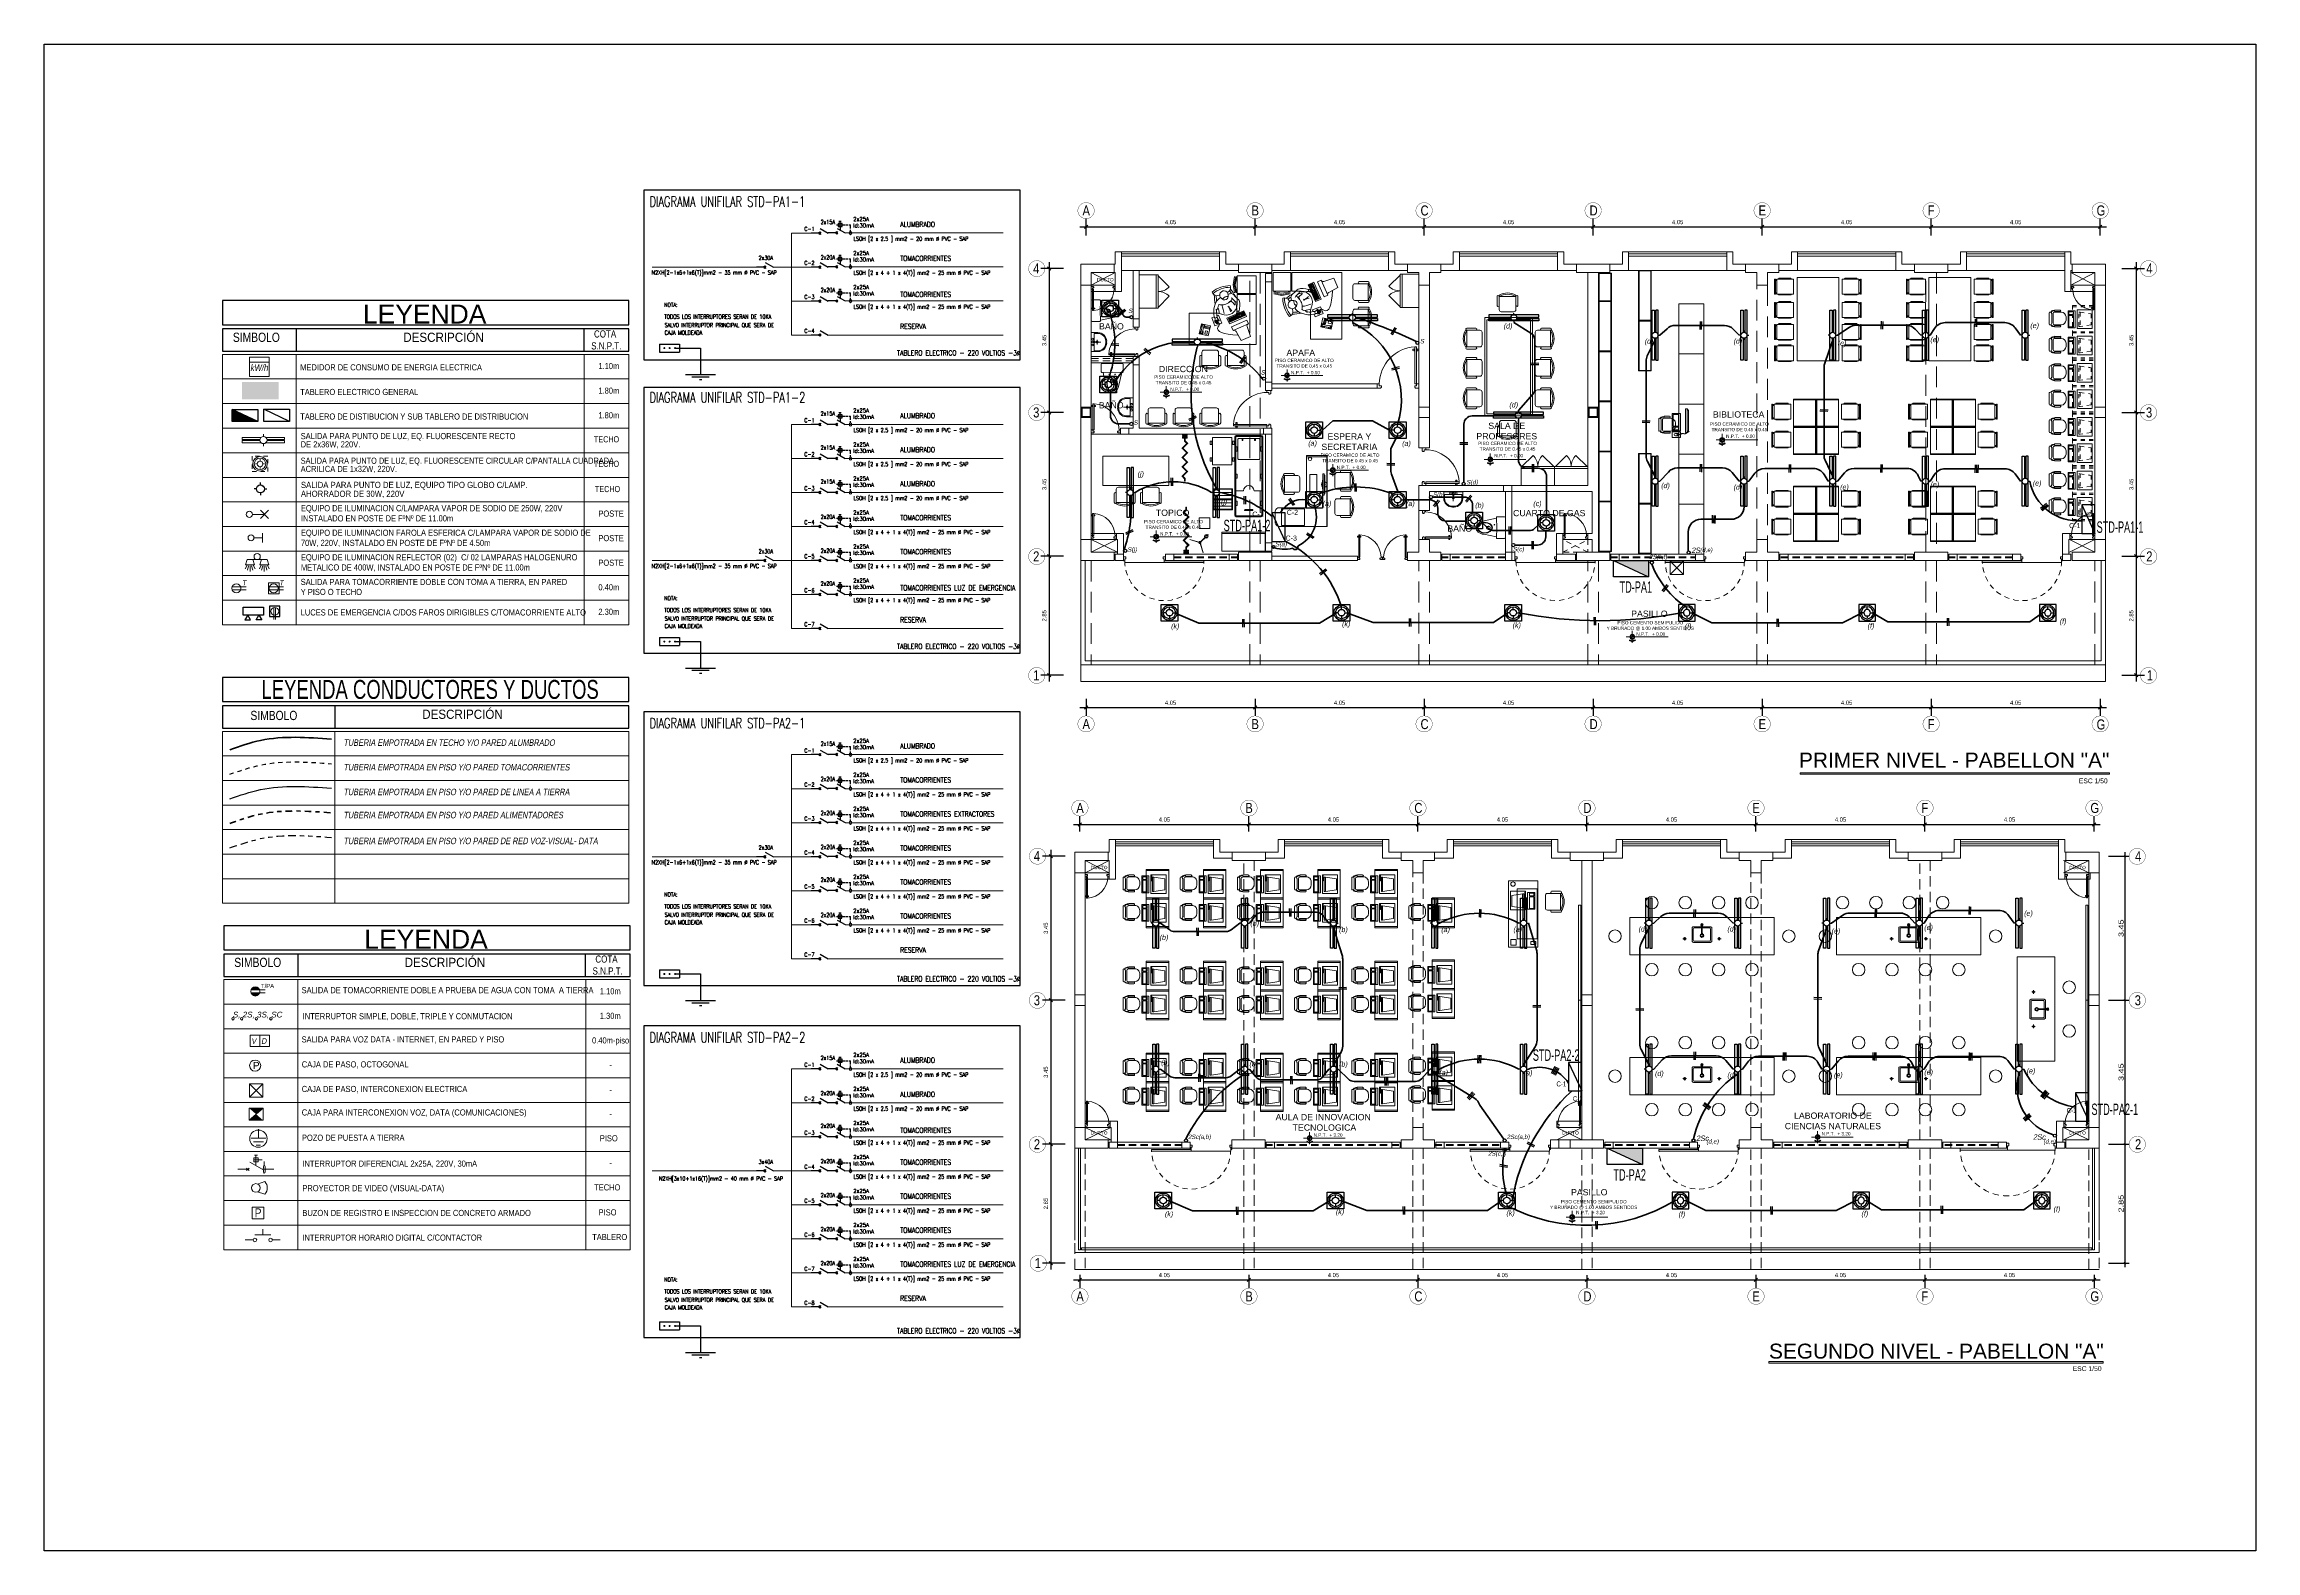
# Model space of a CAD drawing. Header units: millimetres. Extents: x 3354 to 3637, y 1117 to 1358.
# Drawn here: x 3354 to 3407, y 1161.7 to 1197.9 of the extents above; entities that cross this region are included whole.
import ezdxf

# ---------------------------------------------------------------- set-up
doc = ezdxf.new("R2010")
doc.units = ezdxf.units.MM
for name, pattern in [('ACAD_ISO07W100', [3, 0, -3]), ('ACAD_ISO15W100', [39, 12, -3, 12, -3, 0, -3, 0, -3, 0, -3]), ('CONTINUA', [0]), ('DASHDOT2', [12.7, 6.35, -3.175, 0, -3.175]), ('DASHED', [0.75, 0.5, -0.25]), ('DASHED2', [0.375, 0.25, -0.125]), ('HIDDEN2', [0.1875, 0.125, -0.0625]), ('TRAZOS1', [0.15, 0.1, -0.05]), ('TRAZOS2', [0.225, 0.15, -0.075])]:
    doc.linetypes.add(name, pattern=pattern)
for name, color, linetype, lineweight in [('0-Accesorio', 4, 'Continuous', 20), ('06- DIAFRAMA UNIFILARES', 44, 'HIDDEN2', 15), ('ACCESORIO', 4, 'Continuous', 20), ('ACCESORIOS', 4, 'Continuous', 18), ('ALIMENTADORES', 43, 'DASHDOT2', 50), ('buzones', 4, 'Continuous', 18), ('CAB30mm', 60, 'Continuous', 30), ('cables', 152, 'Continuous', 60), ('CASCO', 252, 'Continuous', 9), ('columnas', 1, 'Continuous', 5), ('COTAS', 7, 'Continuous', 9), ('FIERR2', 41, 'Continuous', 20), ('INST. TOMAC.', 3, 'DASHED', 30), ('INTERRUP', 220, 'Continuous', 25), ('LAMPARAS', 2, 'Continuous', 13), ('LAMPARAS AHORRADORAS', 2, 'Continuous', 20), ('Mobiliario GRCP', 25, 'Continuous', 20), ('muros', 7, 'Continuous', 5), ('RED ALUMBRADO', 6, 'Continuous', 40), ('RED RED TV CABLE', 241, 'ACAD_ISO15W100', 40), ('RED TIERRA', 21, 'T_LINE', 30), ('SANIT', 160, 'Continuous', 60), ('SANITARIAS', 37, 'Continuous', 13), ('TABLERO', 122, 'Continuous', 25), ('tableros y cables', 14, 'Continuous', 18)]:
    doc.layers.add(name, color=color, linetype=linetype, lineweight=lineweight)
for name, color, linetype in [('06-LNA FZA', 150, 'Continuous'), ('10LAUXILIAR', 1, 'Continuous'), ('40ALUMBRADO', 5, 'Continuous'), ('B-NOTAS', 7, 'Continuous'), ('EQUIPOS', 4, 'Continuous'), ('G-TEXTOS-NOTAS', 7, 'Continuous'), ('LUMINARIAS', 2, 'Continuous')]:
    doc.layers.add(name, color=color, linetype=linetype)
doc.layers.add('Efec-muebles', color=7, linetype='Continuous', lineweight=13, true_color=0x85826f)
doc.layers.add('texto', color=7, linetype='Continuous', lineweight=9, true_color=0x000000)
doc.styles.add('1', font='arial.ttf')
doc.styles.add('2-SIETE', font='ARIALN.TTF', dxfattribs={"height": 0.07})
doc.styles.add('50-NOTAS', font='romans.shx', dxfattribs={"height": 0.1})
doc.styles.add('A-1', font='arial.ttf', dxfattribs={"height": 0.075})
doc.styles.add('B-NOTAS', font='romans.shx', dxfattribs={"width": 0.8, "height": 2.5})
doc.styles.add('BYE', font='ARIALN.TTF', dxfattribs={"oblique": 10, "height": 2})
doc.styles.add('NPT', font='arial.ttf', dxfattribs={"height": 0.1})
doc.styles.add('R60-50', font='arial.ttf', dxfattribs={"width": 1.3, "height": 0.12})
doc.styles.get("Standard").update_dxf_attribs({"font": 'arial.ttf'})
doc.styles.add('style1', font='arial.ttf')
doc.styles.add('style2', font='arial.ttf')
doc.linetypes.add('T_LINE', pattern='A,12.7,-5.08,["T",Standard,S=2.54,R=0,X=-2.54,Y=-1.27],-6.35', length=24.13)
doc.dimstyles.new('1-50', dxfattribs={"dimtxt": 0.12, "dimasz": 0.05, "dimexe": 0.1, "dimexo": 0.1, "dimgap": 0.03, "dimtad": 1, "dimtoh": 1, "dimzin": 4, "dimdsep": 46, "dimtxsty": 'R60-50', "dimblk1": 'ARCHTICK', "dimblk2": 'ARCHTICK', "dimsah": 1, "dimcen": 0.09, "dimdle": 0.1, "dimclrd": 256, "dimclre": 256, "dimclrt": 7, "dimadec": 0, "dimazin": 0, "dimtfac": 1, "dimtix": 1, "dimtmove": 0, "dimatfit": 3, "dimfxl": 0, "dimtolj": 1, "dimtzin": 0, "dimarcsym": 0})
doc.dimstyles.new('Esc  1  50', dxfattribs={"dimtxt": 0.1, "dimasz": 0.08, "dimexe": 0.2, "dimexo": 0.15, "dimgap": 0.065, "dimtad": 1, "dimzin": 4, "dimdsep": 46, "dimtxsty": 'Standard', "dimblk": 'OBLIQUE', "dimcen": 0.12, "dimdle": 0.15, "dimadec": 0, "dimazin": 0, "dimtfac": 1, "dimtix": 1, "dimtmove": 0, "dimatfit": 3, "dimldrblk": 'OBLIQUE', "dimfxl": 0, "dimarcsym": 0})

# ---------------------------------------------------------------- blocks, each defined once
blk = doc.blocks.new('SILLA1')
for p, q in [((-0.05, 0.2), (-0.4, 0.2)), ((-0.15, 0.25), (-0.366, 0.25)), ((-0.366, 0.2), (-0.366, -0.2)), ((-0.05, 0.2), (-0.15, 0.2)), ((0, -0.15), (0, 0.15)), ((-0.4, -0.2), (-0.05, -0.2)), ((-0.15, -0.25), (-0.366, -0.25))]:
    blk.add_line(p, q)
for centre, radius, start, end in [((-0.026, 0), 0.424, 151.8371, 208.1629), ((-0.026, 0), 0.394, 149.4733, 210.5267), ((-0.362, 0.225), 0.0256, 83.0309, 253.726), ((-0.153, 0.225), 0.0256, 286.274, 96.9691), ((-0.05, 0.15), 0.05, 0, 90), ((-0.362, -0.225), 0.0256, 106.274, 276.9691), ((-0.153, -0.225), 0.0256, 263.0309, 73.726), ((-0.05, -0.15), 0.05, 270, 0)]:
    blk.add_arc(centre, radius, start, end)
blk = doc.blocks.new('LAV-P')
at = {"layer": 'SANITARIAS', "linetype": 'CONTINUA', "lineweight": 5, "ltscale": 0.002}
for p, q in [((-0.24, 0), (-0.24, 0.167)), ((-0.24, 0), (0.24, 0)), ((-0.218, 0.073), (-0.218, 0.167)), ((-0.218, 0.073), (-0.012, 0.073)), ((-0.059, 0.149), (0.059, 0.149)), ((-0.019, 0.387), (0.019, 0.387)), ((-0.019, 0.365), (0.019, 0.365)), ((-0.012, 0.101), (0.012, 0.101)), ((-0.012, 0.056), (-0.012, 0.101)), ((0, 0.101), (0, 0.237)), ((0.012, 0.056), (0.012, 0.101)), ((0.012, 0.073), (0.218, 0.073)), ((0.218, 0.073), (0.218, 0.167)), ((0.24, 0), (0.24, 0.167))]:
    blk.add_line(p, q, dxfattribs=at)
for centre, radius in [((-0.074, 0.036), 0.0231), ((0, 0.149), 0.027), ((0.074, 0.036), 0.0231)]:
    blk.add_circle(centre, radius, dxfattribs=at)
for centre, radius, start, end in [((-0.019, 0.167), 0.221, 90, 180), ((-0.019, 0.167), 0.199, 90, 180), ((0, 0.036), 0.0231, 121.3084, 58.6916), ((0.019, 0.167), 0.221, 0, 90), ((0.019, 0.167), 0.199, 0, 90)]:
    blk.add_arc(centre, radius, start, end, dxfattribs=at)
blk = doc.blocks.new('ghjghg')
at = {"layer": 'Efec-muebles', "linetype": 'CONTINUA', "lineweight": 5, "ltscale": 0.002}
for p, q in [((722.41, 469.271), (722.41, 468.791)), ((722.609, 469.291), (722.43, 469.291)), ((722.619, 469.031), (722.629, 469.27)), ((722.629, 468.792), (722.619, 469.031)), ((722.628, 469.249), (722.933, 469.189)), ((722.779, 469.021), (722.779, 469.041)), ((722.801, 469.061), (722.815, 469.061)), ((722.815, 469.001), (722.801, 469.001)), ((722.809, 469.071), (722.829, 469.071)), ((722.829, 468.991), (722.809, 468.991)), ((722.869, 469.031), (722.869, 469.031)), ((722.43, 468.771), (722.609, 468.771)), ((722.629, 468.801), (722.965, 468.878))]:
    blk.add_line(p, q, dxfattribs=at)
for centre in [(722.675, 469.101), (722.675, 468.961)]:
    blk.add_circle(centre, 0.00635, dxfattribs=at)
for centre, radius, start, end in [((722.43, 469.271), 0.02, 90, 180), ((722.609, 469.271), 0.02, 357.5774, 90), ((722.809, 469.041), 0.03, 90, 180), ((722.809, 469.021), 0.03, 180, 270), ((722.815, 469.031), 0.03, 0, 90), ((722.815, 469.031), 0.03, 270, 0), ((722.829, 469.031), 0.04, 0, 90), ((722.829, 469.031), 0.04, 270, 360), ((722.43, 468.791), 0.02, 180, 270), ((722.609, 468.791), 0.02, 270, 2.4226)]:
    blk.add_arc(centre, radius, start, end, dxfattribs=at)
at = {"layer": 'Efec-muebles', "linetype": 'CONTINUA', "lineweight": 5, "ltscale": 0.002, "extrusion": (0, 0, -1)}
blk.add_ellipse((722.905, 469.031), major_axis=(0.18, 0), ratio=0.722222, dxfattribs=at)
at = {"layer": 'Efec-muebles', "linetype": 'CONTINUA', "lineweight": 5, "ltscale": 0.002}
for points, knots in [([(723.075, 469.031), (723.075, 469.003), (723.06, 468.974), (722.991, 468.919), (722.924, 468.904), (722.804, 468.926), (722.755, 468.961), (722.726, 469.042), (722.743, 469.088), (722.832, 469.148), (722.901, 469.159), (723.018, 469.131), (723.062, 469.093), (723.074, 469.045), (723.075, 469.038), (723.075, 469.031)], [0, 0, 0, 0, 0.74049, 0.74049, 1.813277, 1.813277, 2.886063, 2.886063, 3.958849, 3.958849, 5.031636, 5.031636, 6.104422, 6.104422, 6.283185, 6.283185, 6.283185, 6.283185]), ([(722.933, 469.189), (722.982, 469.184), (723.028, 469.167), (723.095, 469.11), (723.115, 469.071), (723.115, 469.031), (723.115, 469), (723.103, 468.97), (723.055, 468.912), (723.012, 468.889), (722.965, 468.878)], [4.853824, 4.853824, 4.853824, 4.853824, 5.580391, 5.580391, 6.283185, 6.283185, 6.283185, 6.822949, 6.822949, 7.551337, 7.551337, 7.551337, 7.551337])]:
    blk.add_open_spline(points, degree=3, knots=knots, dxfattribs=at)
blk = doc.blocks.new('RECTANG')
for p, q in [((1, 1), (0, 1)), ((0, 1), (0, 0)), ((0, 0), (1, 0)), ((1, 0), (1, 1))]:
    blk.add_line(p, q)
blk = doc.blocks.new('Silla-3')
at = {"color": 0}
for p, q in [((-0.45, 0.6), (-0.45, 0.33)), ((-0.42, 0.25), (-0.42, 0.3)), ((-0.4, 0.64), (-0.41, 0.64)), ((-0.41, 0.3), (-0.4, 0.3)), ((-0.4, 0.25), (-0.4, 0.3)), ((-0.37, 0.33), (-0.37, 0.6)), ((-0.34, 0.31), (-0.34, 0.65)), ((-0.34, 0.07), (-0.34, 0.07)), ((0.3, 0.03), (-0.3, 0.03)), ((-0.26, 0.16), (0.25, 0.16)), ((0.25, 0.23), (-0.26, 0.23)), ((-0.08, 0.91), (0.09, 0.91)), ((0.34, 0.65), (0.34, 0.31)), ((0.34, 0.07), (0.34, 0.07)), ((0.37, 0.33), (0.37, 0.6)), ((0.4, 0.64), (0.41, 0.64)), ((0.4, 0.25), (0.4, 0.3)), ((0.41, 0.3), (0.4, 0.3)), ((0.43, 0.25), (0.43, 0.3)), ((0.45, 0.6), (0.45, 0.33))]:
    blk.add_line(p, q, dxfattribs=at)
for centre, radius, start, end in [((-0.41, 0.6), 0.034, 90, 180), ((-0.41, 0.33), 0.034, 180, 270), ((-0.26, 0.25), 0.17, 180, 242.1194), ((-0.4, 0.6), 0.034, 0, 90), ((-0.4, 0.33), 0.034, 270, 0), ((-0.26, 0.25), 0.145, 180, 242.3805), ((-0.08, 0.65), 0.255, 90, 180), ((-0.26, 0.31), 0.085, 180, 270), ((-0.26, 0.07), 0.085, 90, 180), ((-0.3, 0.07), 0.0425, 180, 270), ((0.09, 0.65), 0.255, 0, 90), ((0.25, 0.31), 0.085, 270, 0), ((0.25, 0.07), 0.085, 360, 90), ((0.3, 0.07), 0.0425, 270, 360), ((0.25, 0.25), 0.145, 297.6195, 0), ((0.25, 0.25), 0.17, 297.8806, 360), ((0.4, 0.6), 0.034, 90, 180), ((0.4, 0.33), 0.034, 180, 270), ((0.41, 0.6), 0.034, 0, 90), ((0.41, 0.33), 0.034, 270, 0)]:
    blk.add_arc(centre, radius, start, end, dxfattribs=at)
blk = doc.blocks.new('lavaderok')
at = {"layer": 'Efec-muebles'}
for p, q in [((3033.943, 1660.939), (3033.856, 1660.939)), ((3033.897, 1660.898), (3033.897, 1660.978)), ((3034.102, 1661.175), (3034.102, 1660.9)), ((3034.3, 1661.195), (3034.122, 1661.195)), ((3034.122, 1660.88), (3034.497, 1660.88)), ((3034.293, 1661.245), (3034.293, 1661.234)), ((3034.3, 1661.245), (3034.293, 1661.245)), ((3034.3, 1661.234), (3034.293, 1661.234)), ((3034.3, 1661.062), (3034.3, 1661.275)), ((3034.319, 1661.062), (3034.319, 1661.275)), ((3034.327, 1661.245), (3034.319, 1661.245)), ((3034.327, 1661.234), (3034.319, 1661.234)), ((3034.497, 1661.195), (3034.319, 1661.195)), ((3034.327, 1661.245), (3034.327, 1661.234)), ((3034.517, 1660.9), (3034.517, 1661.175)), ((3034.767, 1660.939), (3034.68, 1660.939)), ((3034.722, 1660.898), (3034.722, 1660.978))]:
    blk.add_line(p, q, dxfattribs=at)
for points in [[(3034.3, 1661.225), (3034.107, 1661.225, 0.414214), (3034.072, 1661.19), (3034.072, 1660.885, 0.414214), (3034.107, 1660.85)], [(3034.107, 1660.85), (3034.512, 1660.85, 0.414214), (3034.547, 1660.885), (3034.547, 1661.19, 0.414214), (3034.512, 1661.225), (3034.319, 1661.225)]]:
    blk.add_lwpolyline(points, format="xyb", dxfattribs=at)
for centre, radius in [((3033.897, 1660.939), 0.0242), ((3033.897, 1660.939), 0.015), ((3033.897, 1660.939), 0.00883), ((3034.31, 1661.013), 0.025), ((3034.722, 1660.939), 0.0242), ((3034.722, 1660.939), 0.015), ((3034.722, 1660.939), 0.00883)]:
    blk.add_circle(centre, radius, dxfattribs=at)
for centre, radius, start, end in [((3034.122, 1661.175), 0.02, 90, 180), ((3034.122, 1660.9), 0.02, 180, 270), ((3034.31, 1661.013), 0.0428, 103.9271, 76.0729), ((3034.31, 1661.013), 0.0383, 99.4862, 80.5138), ((3034.31, 1661.275), 0.0296, 288.7841, 251.2159), ((3034.31, 1661.275), 0.0226, 294.9499, 245.0501), ((3034.31, 1661.062), 0.0125, 139.6408, 40.3592), ((3034.31, 1661.275), 0.00952, 0, 180), ((3034.31, 1661.062), 0.00953, 180, 0), ((3034.497, 1661.175), 0.02, 0, 90), ((3034.497, 1660.9), 0.02, 270, 0)]:
    blk.add_arc(centre, radius, start, end, dxfattribs=at)
blk = doc.blocks.new('sdsf')
at = {"layer": 'Efec-muebles'}
for p, q in [((3314.952, 1707.771), (3314.952, 1707.766)), ((3314.961, 1707.775), (3314.962, 1707.766)), ((3314.966, 1707.753), (3315.001, 1707.792)), ((3314.966, 1707.267), (3314.966, 1707.753)), ((3314.971, 1707.782), (3314.972, 1707.768)), ((3314.98, 1707.79), (3314.981, 1707.775)), ((3314.99, 1707.796), (3314.991, 1707.781)), ((3315, 1707.802), (3315.001, 1707.788)), ((3315.001, 1707.226), (3315.001, 1707.792)), ((3315.001, 1707.792), (3315.036, 1707.792)), ((3315.01, 1707.808), (3315.011, 1707.794)), ((3315.018, 1707.813), (3315.019, 1707.799)), ((3315.028, 1707.819), (3315.029, 1707.805)), ((3315.036, 1707.823), (3315.037, 1707.809)), ((3315.036, 1707.792), (3315.036, 1707.226)), ((3315.045, 1707.827), (3315.047, 1707.813)), ((3315.055, 1707.828), (3315.056, 1707.814)), ((3315.064, 1707.827), (3315.066, 1707.813)), ((3315.074, 1707.827), (3315.075, 1707.813)), ((3315.084, 1707.825), (3315.086, 1707.811)), ((3315.094, 1707.822), (3315.095, 1707.808)), ((3315.103, 1707.821), (3315.105, 1707.808)), ((3315.113, 1707.822), (3315.114, 1707.808)), ((3315.122, 1707.823), (3315.124, 1707.809)), ((3315.131, 1707.828), (3315.133, 1707.814)), ((3315.141, 1707.832), (3315.142, 1707.817)), ((3315.15, 1707.835), (3315.152, 1707.82)), ((3315.16, 1707.84), (3315.161, 1707.826)), ((3315.16, 1707.751), (3315.16, 1707.335)), ((3315.36, 1707.751), (3315.16, 1707.751)), ((3315.161, 1707.777), (3315.161, 1707.908)), ((3315.161, 1707.908), (3315.36, 1707.908)), ((3315.36, 1707.777), (3315.161, 1707.777)), ((3315.169, 1707.843), (3315.171, 1707.829)), ((3315.179, 1707.847), (3315.18, 1707.832)), ((3315.188, 1707.849), (3315.19, 1707.835)), ((3315.198, 1707.852), (3315.199, 1707.838)), ((3315.205, 1707.816), (3315.205, 1707.871)), ((3315.205, 1707.871), (3315.283, 1707.871)), ((3315.205, 1707.843), (3315.238, 1707.843)), ((3315.283, 1707.816), (3315.205, 1707.816)), ((3315.211, 1707.729), (3315.211, 1707.663)), ((3315.335, 1707.729), (3315.211, 1707.729)), ((3315.211, 1707.663), (3315.335, 1707.663)), ((3315.211, 1707.641), (3315.211, 1707.357)), ((3315.335, 1707.641), (3315.211, 1707.641)), ((3315.238, 1707.816), (3315.238, 1707.871)), ((3315.282, 1707.644), (3315.282, 1707.567)), ((3315.305, 1707.863), (3315.283, 1707.871)), ((3315.283, 1707.816), (3315.305, 1707.823)), ((3315.314, 1707.845), (3315.305, 1707.863)), ((3315.305, 1707.823), (3315.314, 1707.842)), ((3315.314, 1707.845), (3315.314, 1707.842)), ((3315.335, 1707.663), (3315.335, 1707.729)), ((3315.335, 1707.357), (3315.335, 1707.641)), ((3315.36, 1707.908), (3315.36, 1707.777)), ((3315.36, 1707.335), (3315.36, 1707.751)), ((3315.552, 1707.76), (3315.398, 1707.76)), ((3315.398, 1707.45), (3315.552, 1707.45)), ((3315.406, 1707.789), (3315.406, 1707.793)), ((3315.406, 1707.421), (3315.406, 1707.418)), ((3315.422, 1707.808), (3315.546, 1707.808)), ((3315.546, 1707.774), (3315.422, 1707.774)), ((3315.546, 1707.437), (3315.422, 1707.437)), ((3315.58, 1707.799), (3315.56, 1707.799)), ((3315.561, 1707.793), (3315.561, 1707.789)), ((3315.58, 1707.787), (3315.561, 1707.787)), ((3315.58, 1707.423), (3315.561, 1707.423)), ((3315.561, 1707.418), (3315.561, 1707.421)), ((3315.591, 1707.489), (3315.591, 1707.721)), ((3315.624, 1707.721), (3315.624, 1707.489)), ((3315.662, 1707.76), (3315.662, 1707.76)), ((3315.662, 1707.45), (3315.662, 1707.45)), ((3315.682, 1707.47), (3315.682, 1707.741)), ((3315.001, 1707.226), (3314.966, 1707.267)), ((3315.036, 1707.226), (3315.001, 1707.226)), ((3315.16, 1707.335), (3315.36, 1707.335)), ((3315.211, 1707.357), (3315.335, 1707.357)), ((3315.422, 1707.402), (3315.546, 1707.402)), ((3315.58, 1707.412), (3315.56, 1707.412))]:
    blk.add_line(p, q, dxfattribs=at)
for centre, radius, start, end in [((3315.398, 1707.644), 0.116, 90, 180), ((3315.398, 1707.567), 0.116, 180, 270), ((3315.422, 1707.793), 0.0155, 90, 180), ((3315.422, 1707.789), 0.0155, 180, 270), ((3315.422, 1707.421), 0.0155, 90, 180), ((3315.546, 1707.793), 0.0155, 0, 90), ((3315.546, 1707.789), 0.0155, 270, 0), ((3315.546, 1707.421), 0.0155, 0, 90), ((3315.552, 1707.721), 0.0387, 360, 90), ((3315.552, 1707.489), 0.0387, 270, 0), ((3315.58, 1707.721), 0.0773, 27.8806, 90), ((3315.58, 1707.721), 0.0657, 27.6195, 90), ((3315.58, 1707.489), 0.0657, 270, 332.3805), ((3315.58, 1707.489), 0.0773, 270, 332.1194), ((3315.662, 1707.721), 0.0387, 90, 180), ((3315.662, 1707.489), 0.0387, 180, 270), ((3315.662, 1707.741), 0.0193, 360, 90), ((3315.662, 1707.47), 0.0193, 270, 0), ((3315.422, 1707.418), 0.0155, 180, 270), ((3315.546, 1707.418), 0.0155, 270, 0)]:
    blk.add_arc(centre, radius, start, end, dxfattribs=at)
blk = doc.blocks.new('dssa')
at = {"layer": 'Efec-muebles'}
for p, q in [((0, 0.024), (0.036, 0.024)), ((0, 0), (0.036, 0)), ((0, -0.292), (0.036, -0.292)), ((0, -0.316), (0.036, -0.316))]:
    blk.add_line(p, q, dxfattribs=at)
for points in [[(0, -0.326), (-0.4, -0.326), (-0.4, 0.034), (0, 0.034), (0, -0.326)], [(-0.053, 0.053), (-0.331, 0.053)], [(-0.331, 0.034), (-0.053, 0.034)], [(-0.331, -0.326), (-0.053, -0.326)], [(-0.053, -0.345), (-0.331, -0.345)]]:
    blk.add_lwpolyline(points, dxfattribs=at)
blk.add_lwpolyline([(0.054, 0.034), (0.036, 0.034), (0.036, -0.326), (0.054, -0.326)], close=True, dxfattribs=at)
for centre, start, end in [((-0.331, 0.043), 90, 270), ((-0.053, 0.043), 270, 90), ((-0.331, -0.336), 90, 270), ((-0.053, -0.336), 270, 90)]:
    blk.add_arc(centre, 0.00947, start, end, dxfattribs=at)
blk = doc.blocks.new('MUEBLE MAESTRO INT')
at = {"layer": 'Efec-muebles', "lineweight": 15}
for p, q in [((3228.44, 1644.779), (3228.44, 1646.364)), ((3228.44, 1646.364), (3229.14, 1646.364)), ((3228.779, 1646.057), (3228.516, 1646.018)), ((3228.516, 1646.018), (3228.516, 1645.755)), ((3228.809, 1646.057), (3228.779, 1646.057)), ((3228.779, 1646.057), (3228.779, 1645.717)), ((3228.809, 1645.717), (3228.809, 1646.057)), ((3228.851, 1646.095), (3228.83, 1646.095)), ((3228.83, 1646.095), (3228.83, 1645.967)), ((3228.83, 1645.967), (3228.851, 1645.967)), ((3229.14, 1646.364), (3229.14, 1644.779)), ((3229.323, 1646.015), (3229.323, 1645.715)), ((3229.723, 1646.065), (3229.373, 1646.065)), ((3229.473, 1646.115), (3229.688, 1646.115)), ((3229.688, 1645.665), (3229.688, 1646.065)), ((3228.516, 1645.755), (3228.779, 1645.717)), ((3228.779, 1645.717), (3228.809, 1645.717)), ((3229.373, 1645.665), (3229.723, 1645.665)), ((3229.373, 1645.665), (3229.473, 1645.665)), ((3229.473, 1645.615), (3229.688, 1645.615)), ((3229.14, 1644.779), (3228.44, 1644.779))]:
    blk.add_line(p, q, dxfattribs=at)
for points in [[(3228.648, 1646.173), (3229.125, 1646.173), (3229.125, 1644.98), (3228.648, 1644.98)], [(3228.492, 1644.961), (3228.62, 1644.961), (3228.62, 1644.827), (3228.492, 1644.827)], [(3228.976, 1644.915), (3229.097, 1644.915), (3229.097, 1644.84), (3228.976, 1644.84)]]:
    blk.add_lwpolyline(points, close=True, dxfattribs=at)
blk.add_circle((3228.548, 1646.288), 0.053, dxfattribs=at)
for centre, radius, start, end in [((3229.373, 1646.015), 0.05, 90, 180), ((3229.476, 1646.09), 0.0256, 83.0309, 253.726), ((3229.685, 1646.09), 0.0256, 286.274, 96.9691), ((3229.349, 1645.865), 0.394, 329.4733, 30.5267), ((3229.349, 1645.865), 0.424, 331.8371, 28.1629), ((3229.373, 1645.715), 0.05, 180, 270), ((3229.476, 1645.64), 0.0256, 106.274, 276.9691), ((3229.685, 1645.64), 0.0256, 263.0309, 73.726)]:
    blk.add_arc(centre, radius, start, end, dxfattribs=at)
for p, xscale, yscale, zscale, rotation in [((3228.851, 1645.668), 0.4476315789474938, 0.3623684210524516, 0.4476315789474938, 89.99999999761354), ((3229.068, 1645.685), 0.4049999999990632, 0.1705263157894024, 0.4049999999990632, 89.9999999976196), ((3229.046, 1646.005), 0.06394736842003113, 0.1065789473682344, 0.06394736842003113, 89.99999999755532), ((3229.046, 1645.706), 0.2771052631587736, 0.1065789473682344, 0.2771052631587736, 89.99999999764933)]:
    blk.add_blockref('RECTANG', p, dxfattribs=dict(at, xscale=xscale, yscale=yscale, zscale=zscale, rotation=rotation))
blk = doc.blocks.new('H-7')
at = {"layer": 'Efec-muebles'}
for p, q in [((-1.589, 0.15), (-1.499, 0.15)), ((-1.589, 0.13), (-1.589, 0.15)), ((-1.589, 0.13), (-1.507, 0.13)), ((-1.507, 0.13), (-1.421, 0.044)), ((-1.499, 0.15), (-1.407, 0.058)), ((-1.271, 0.237), (-1.449, 0.058)), ((-1.257, 0.222), (-1.435, 0.044)), ((-1.299, 0.222), (-1.121, 0.044)), ((-1.285, 0.237), (-1.107, 0.058)), ((-0.971, 0.237), (-1.149, 0.058)), ((-0.957, 0.222), (-1.135, 0.044)), ((-1.002, 0.222), (-0.824, 0.044)), ((-0.988, 0.237), (-0.81, 0.058)), ((-0.674, 0.237), (-0.852, 0.058)), ((-0.66, 0.222), (-0.838, 0.044)), ((-0.702, 0.222), (-0.524, 0.044)), ((-0.688, 0.237), (-0.51, 0.058)), ((-0.374, 0.237), (-0.552, 0.058)), ((-0.36, 0.222), (-0.538, 0.044)), ((-0.402, 0.222), (-0.31, 0.13)), ((-0.388, 0.237), (-0.302, 0.15)), ((-0.31, 0.13), (-0.213, 0.13)), ((-0.302, 0.15), (-0.213, 0.15)), ((-0.193, 0.215), (-0.213, 0.215)), ((-0.213, 0.215), (-0.213, 0.065)), ((-0.213, 0.065), (-0.193, 0.065)), ((-0.193, 0.065), (-0.193, 0.215)), ((-0.158, 0.215), (-0.178, 0.215)), ((-0.178, 0.215), (-0.178, 0.065)), ((-0.178, 0.065), (-0.158, 0.065)), ((-0.158, 0.065), (-0.158, 0.215)), ((-0.123, 0.215), (-0.143, 0.215)), ((-0.143, 0.215), (-0.143, 0.065)), ((-0.143, 0.065), (-0.123, 0.065)), ((-0.123, 0.065), (-0.123, 0.215)), ((-0.088, 0.215), (-0.108, 0.215)), ((-0.108, 0.215), (-0.108, 0.065)), ((-0.108, 0.065), (-0.088, 0.065)), ((-0.088, 0.065), (-0.088, 0.215))]:
    blk.add_line(p, q, dxfattribs=at)
blk = doc.blocks.new('D-9')
at = {"layer": 'Efec-muebles'}
for p, q in [((-0.076, 0.245), (-0.072, 0.247)), ((-0.009, 0.021), (-0.076, 0.245)), ((-0.004, 0.021), (-0.072, 0.247)), ((-0.014, 0.021), (-0.021, 0.014)), ((-0.021, 0.014), (-0.021, -0.014)), ((0.014, 0.021), (-0.014, 0.021)), ((0.021, 0.014), (0.014, 0.021)), ((0.021, -0.004), (0.021, 0.014)), ((-0.165, -0.158), (-0.191, -0.184)), ((-0.184, -0.191), (-0.191, -0.184)), ((-0.158, -0.165), (-0.184, -0.191)), ((-0.021, -0.014), (-0.136, -0.129)), ((-0.014, -0.021), (-0.129, -0.136)), ((-0.014, -0.021), (-0.021, -0.014)), ((-0.014, -0.021), (0.014, -0.021)), ((0.014, -0.021), (0.021, -0.014)), ((0.021, -0.004), (0.247, -0.072)), ((0.021, -0.004), (0.021, -0.014)), ((0.021, -0.009), (0.245, -0.076)), ((0.245, -0.076), (0.247, -0.072))]:
    blk.add_line(p, q, dxfattribs=at)
for centre, radius in [((0, 0), 0.0155), ((-0.147, -0.148), 0.0439), ((-0.147, -0.147), 0.0213)]:
    blk.add_circle(centre, radius, dxfattribs=at)
blk = doc.blocks.new('NENE')
at = {"layer": 'Efec-muebles'}
for p, q in [((3086.058, 1563.99, -0.011), (3086.058, 1565.865, -0.011)), ((3086.083, 1563.99, -0.011), (3086.083, 1565.865, -0.011)), ((3086.083, 1565.628, -0.011), (3086.113, 1565.628, -0.011)), ((3086.083, 1565.528, -0.011), (3086.113, 1565.528, -0.011)), ((3086.095, 1565.903, -0.011), (3086.693, 1565.903, -0.011)), ((3086.095, 1565.878, -0.011), (3086.693, 1565.878, -0.011)), ((3086.113, 1565.628, -0.011), (3086.113, 1565.528, -0.011)), ((3086.306, 1565.753, -0.011), (3086.481, 1565.753, -0.011)), ((3086.306, 1565.728, -0.011), (3086.481, 1565.728, -0.011)), ((3086.705, 1565.628, -0.011), (3086.675, 1565.628, -0.011)), ((3086.675, 1565.528, -0.011), (3086.675, 1565.628, -0.011)), ((3086.705, 1565.528, -0.011), (3086.675, 1565.528, -0.011)), ((3086.705, 1565.865, -0.011), (3086.705, 1563.99, -0.011)), ((3086.73, 1565.865, -0.011), (3086.73, 1563.99, -0.011)), ((3086.269, 1565.278, -0.011), (3086.083, 1565.278, -0.011)), ((3086.083, 1564.978, -0.011), (3086.113, 1564.978, -0.011)), ((3086.083, 1564.878, -0.011), (3086.113, 1564.878, -0.011)), ((3086.113, 1564.878, -0.011), (3086.113, 1564.978, -0.011)), ((3086.705, 1565.278, -0.011), (3086.519, 1565.278, -0.011)), ((3086.675, 1564.978, -0.011), (3086.675, 1564.878, -0.011)), ((3086.705, 1564.978, -0.011), (3086.675, 1564.978, -0.011)), ((3086.705, 1564.878, -0.011), (3086.675, 1564.878, -0.011)), ((3086.133, 1564.04, -0.011), (3086.133, 1564.515, -0.011)), ((3086.643, 1564.528, -0.011), (3086.145, 1564.528, -0.011)), ((3086.655, 1564.515, -0.011), (3086.655, 1564.04, -0.011)), ((3086.083, 1564.328, -0.011), (3086.113, 1564.328, -0.011)), ((3086.083, 1564.228, -0.011), (3086.113, 1564.228, -0.011)), ((3086.693, 1563.978, -0.011), (3086.095, 1563.978, -0.011)), ((3086.693, 1563.953, -0.011), (3086.095, 1563.953, -0.011)), ((3086.113, 1564.228, -0.011), (3086.113, 1564.328, -0.011)), ((3086.643, 1564.028, -0.011), (3086.145, 1564.028, -0.011)), ((3086.254, 1564.078, -0.011), (3086.234, 1564.078, -0.011)), ((3086.234, 1564.028, -0.011), (3086.234, 1564.078, -0.011)), ((3086.254, 1564.028, -0.011), (3086.254, 1564.078, -0.011)), ((3086.554, 1564.078, -0.011), (3086.534, 1564.078, -0.011)), ((3086.534, 1564.028, -0.011), (3086.534, 1564.078, -0.011)), ((3086.554, 1564.028, -0.011), (3086.554, 1564.078, -0.011)), ((3086.675, 1564.328, -0.011), (3086.675, 1564.228, -0.011)), ((3086.705, 1564.328, -0.011), (3086.675, 1564.328, -0.011)), ((3086.705, 1564.228, -0.011), (3086.675, 1564.228, -0.011))]:
    blk.add_line(p, q, dxfattribs=at)
for centre, radius, start, end in [((3086.095, 1565.865, -0.011), 0.0375, 90, 180), ((3086.095, 1565.865, -0.011), 0.0125, 90, 180), ((3086.306, 1565.74, -0.011), 0.0125, 90, 270), ((3086.481, 1565.74, -0.011), 0.0125, 270, 90), ((3086.693, 1565.865, -0.011), 0.0375, 0, 90), ((3086.693, 1565.865, -0.011), 0.0125, 0, 90), ((3086.394, 1565.278, -0.011), 0.125, 180, 0), ((3086.145, 1564.515, -0.011), 0.0125, 90, 180), ((3086.643, 1564.515, -0.011), 0.0125, 0, 90), ((3086.095, 1563.99, -0.011), 0.0375, 180, 270), ((3086.095, 1563.99, -0.011), 0.0125, 180, 270), ((3086.145, 1564.04, -0.011), 0.0125, 180, 270), ((3086.643, 1564.04, -0.011), 0.0125, 270, 0), ((3086.693, 1563.99, -0.011), 0.0125, 270, 0), ((3086.693, 1563.99, -0.011), 0.0375, 270, 0)]:
    blk.add_arc(centre, radius, start, end, dxfattribs=at)
blk = doc.blocks.new('HLMS')
at = {"layer": 'Efec-muebles'}
for p, q in [((3085.507, 1565.234, -0.011), (3085.937, 1565.234, -0.011)), ((3085.507, 1565.157, -0.011), (3085.937, 1565.157, -0.011)), ((3085.507, 1564.984, -0.011), (3085.937, 1564.984, -0.011)), ((3085.507, 1564.907, -0.011), (3085.937, 1564.907, -0.011)), ((3085.517, 1565.234, -0.011), (3085.947, 1565.234, -0.011)), ((3085.517, 1565.157, -0.011), (3085.947, 1565.157, -0.011)), ((3085.517, 1564.984, -0.011), (3085.947, 1564.984, -0.011)), ((3085.517, 1564.907, -0.011), (3085.947, 1564.907, -0.011))]:
    blk.add_line(p, q, dxfattribs=at)
at = {"layer": 'Efec-muebles', "elevation": -0.011}
for points in [[(3085.947, 1565.035), (3085.947, 1565.32), (3085.497, 1565.32), (3085.497, 1565.029)], [(3085.497, 1565.029), (3085.497, 1564.82), (3085.947, 1564.82), (3085.947, 1565.029)], [(3085.957, 1565.035), (3085.957, 1565.32), (3085.507, 1565.32), (3085.507, 1565.029)], [(3085.507, 1565.03), (3085.507, 1565.06), (3085.937, 1565.06), (3085.937, 1565.029)], [(3085.937, 1565.029), (3085.937, 1564.83), (3085.507, 1564.83), (3085.507, 1565.029)], [(3085.507, 1565.029), (3085.507, 1564.82), (3085.957, 1564.82), (3085.957, 1565.029)], [(3085.517, 1565.03), (3085.517, 1565.06), (3085.947, 1565.06), (3085.947, 1565.029)], [(3085.947, 1565.029), (3085.947, 1564.83), (3085.517, 1564.83), (3085.517, 1565.029)]]:
    blk.add_lwpolyline(points, dxfattribs=at)
for points in [[(3085.937, 1565.31), (3085.507, 1565.31), (3085.507, 1565.08), (3085.937, 1565.08)], [(3085.947, 1565.31), (3085.517, 1565.31), (3085.517, 1565.08), (3085.947, 1565.08)]]:
    blk.add_lwpolyline(points, close=True, dxfattribs=at)
blk = doc.blocks.new('AGAG')
at = {"layer": 'Efec-muebles', "elevation": -0.015}
for points in [[(3084.353, 1564.498), (3084.353, 1564.415), (3084.317, 1564.415), (3084.317, 1564.498)], [(3084.373, 1564.468), (3084.373, 1564.445), (3084.353, 1564.445), (3084.353, 1564.468)], [(3084.373, 1564.587), (3084.373, 1563.927), (3084.833, 1563.927), (3084.833, 1564.587)], [(3084.833, 1564.468), (3084.833, 1564.445), (3084.854, 1564.445), (3084.854, 1564.468)], [(3084.854, 1564.498), (3084.854, 1564.415), (3084.89, 1564.415), (3084.89, 1564.498)], [(3084.353, 1564.016), (3084.353, 1564.1), (3084.317, 1564.1), (3084.317, 1564.016)], [(3084.373, 1564.046), (3084.373, 1564.07), (3084.353, 1564.07), (3084.353, 1564.046)], [(3084.833, 1564.046), (3084.833, 1564.07), (3084.854, 1564.07), (3084.854, 1564.046)], [(3084.854, 1564.016), (3084.854, 1564.1), (3084.89, 1564.1), (3084.89, 1564.016)]]:
    blk.add_lwpolyline(points, close=True, dxfattribs=at)
blk = doc.blocks.new('UIO')
at = {"layer": 'Efec-muebles', "lineweight": 15}
for p, q in [((845.432, 355.948), (845.782, 355.948)), ((845.682, 355.998), (845.466, 355.998)), ((845.466, 355.548), (845.466, 355.948)), ((845.832, 355.898), (845.832, 355.598)), ((845.782, 355.548), (845.432, 355.548)), ((845.682, 355.498), (845.466, 355.498)), ((845.782, 355.548), (845.682, 355.548))]:
    blk.add_line(p, q, dxfattribs=at)
for centre, radius, start, end in [((845.805, 355.748), 0.424, 151.8371, 208.1629), ((845.805, 355.748), 0.394, 149.4733, 210.5267), ((845.47, 355.973), 0.0256, 83.0309, 253.726), ((845.678, 355.973), 0.0256, 286.274, 96.9691), ((845.782, 355.898), 0.05, 0, 90), ((845.782, 355.598), 0.05, 270, 0), ((845.47, 355.524), 0.0256, 106.274, 276.9691), ((845.678, 355.524), 0.0256, 263.0309, 73.726)]:
    blk.add_arc(centre, radius, start, end, dxfattribs=at)
blk = doc.blocks.new('MA-3234')
at = {"layer": 'Efec-muebles', "lineweight": 18}
blk.add_lwpolyline([(-0.125, 0.125), (0.125, 0.125), (0.125, -0.125), (-0.125, -0.125)], close=True, dxfattribs=at)
blk = doc.blocks.new('MA-28')
at = {"layer": 'Efec-muebles', "lineweight": 15}
for p, q in [((-1.285, 0.25), (-1.285, 0.67)), ((-0.245, 0.25), (-0.245, 0.67))]:
    blk.add_line(p, q, dxfattribs=at)
for points in [[(-0.24, 0.67), (-1.29, 0.67), (-1.29, 0.25), (-0.24, 0.25)], [(-0.24, 0.245), (-1.29, 0.245), (-1.29, 0.22), (-0.24, 0.22)]]:
    blk.add_lwpolyline(points, close=True, dxfattribs=at)
blk = doc.blocks.new('silla 01')
at = {"layer": 'Efec-muebles'}
for p, q in [((3688.626, 1240.013), (3688.626, 1240.228)), ((3688.676, 1239.913), (3688.676, 1240.263)), ((3688.676, 1240.228), (3689.076, 1240.228)), ((3689.076, 1240.263), (3689.076, 1239.913)), ((3689.126, 1240.013), (3689.126, 1240.228)), ((3688.676, 1239.913), (3688.676, 1240.013)), ((3689.026, 1239.863), (3688.726, 1239.863))]:
    blk.add_line(p, q, dxfattribs=at)
for centre, radius, start, end in [((3688.652, 1240.225), 0.0256, 16.274, 186.9691), ((3688.876, 1239.889), 0.424, 61.8371, 118.1629), ((3688.876, 1239.889), 0.394, 59.4733, 120.5267), ((3689.101, 1240.225), 0.0256, 353.0309, 163.726), ((3688.652, 1240.016), 0.0256, 173.0309, 343.726), ((3688.726, 1239.913), 0.05, 180, 270), ((3689.026, 1239.913), 0.05, 270, 0), ((3689.101, 1240.016), 0.0256, 196.274, 6.9691)]:
    blk.add_arc(centre, radius, start, end, dxfattribs=at)
blk = doc.blocks.new('ws')
at = {"layer": 'Efec-muebles'}
for p, q in [((-1204, 535), (-1204, 985)), ((-1204, 985), (-774, 985)), ((-1204, 535), (-774, 535)), ((-774, 535), (-774, 985)), ((-363, 693), (-227, 753)), ((-363, 693), (-314, 583)), ((-337, 682), (-252, 720)), ((-337, 682), (-306, 610)), ((-330, 664), (-244, 702)), ((-322, 646), (-236, 684)), ((-320, 690), (-289, 618)), ((-314, 628), (-228, 666)), ((-308, 569), (-306, 566)), ((-306, 610), (-220, 648)), ((-303, 698), (-271, 626)), ((-301, 553), (-300, 551)), ((-298, 598), (-281, 606)), ((-298, 598), (-295, 591)), ((-294, 539), (-287, 521)), ((-291, 582), (-291, 582)), ((-291, 582), (-291, 582)), ((-291, 582), (-291, 582)), ((-291, 582), (-291, 582)), ((-286, 705), (-254, 633)), ((-286, 570), (-283, 565)), ((-282, 586), (-257, 597)), ((-282, 564), (-277, 567)), ((-281, 606), (-274, 589)), ((-278, 552), (-276, 548)), ((-276, 548), (-272, 550)), ((-274, 589), (-266, 571)), ((-271, 577), (-271, 577)), ((-269, 713), (-237, 641)), ((-267, 539), (-261, 542)), ((-266, 571), (-249, 579)), ((-263, 519), (-178, 557)), ((-263, 554), (-259, 555)), ((-259, 556), (-259, 555)), ((-259, 556), (-259, 555)), ((-257, 597), (-249, 579)), ((-255, 501), (-170, 539)), ((-253, 545), (-186, 575)), ((-252, 720), (-220, 648)), ((-246, 617), (-212, 632)), ((-246, 617), (-238, 599)), ((-238, 599), (-204, 614)), ((-237, 552), (-142, 336)), ((-235, 593), (-200, 608)), ((-235, 593), (-227, 575)), ((-229, 624), (-221, 606)), ((-227, 753), (-49, 347)), ((-227, 575), (-192, 590)), ((-220, 560), (-125, 344)), ((-217, 600), (-210, 582)), ((-212, 632), (-204, 614)), ((-203, 567), (-107, 351)), ((-200, 608), (-192, 590)), ((-186, 575), (-90, 359)), ((-49, 800), (-139, 760)), ((-139, 760), (20, 400)), ((110, 440), (-49, 800)), ((14, 770), (251, 851)), ((130, 506), (350, 626)), ((251, 851), (350, 626)), ((446, -615), (446, 985)), ((-1183, 525), (-989, 487)), ((-1183, 498), (-989, 460)), ((-1183, 472), (-989, 434)), ((-796, 525), (-989, 487)), ((-796, 498), (-989, 460)), ((-796, 472), (-989, 434)), ((-280, 507), (-184, 288)), ((-264, 522), (-176, 321)), ((-263, 519), (-262, 520)), ((-65, 164), (-257, 87)), ((-243, 50), (-257, 87)), ((-247, 528), (-159, 329)), ((-230, 491), (-162, 521)), ((-222, 473), (-154, 503)), ((-216, 411), (-130, 449)), ((-214, 455), (-146, 485)), ((-208, 393), (-122, 431)), ((-206, 437), (-138, 467)), ((-200, 375), (-114, 413)), ((-192, 357), (-106, 395)), ((0, 0), (-192, -77)), ((-184, 339), (-98, 377)), ((-184, 288), (-49, 347)), ((-176, 321), (-90, 359)), ((0, 0), (-65, 164)), ((20, 400), (110, 440)), ((-192, -77), (-218, -13)), ((-54, -321), (-6, -105)), ((186, -375), (-54, -321)), ((-39, -312), (21, -326)), ((-24, -246), (-38, -306)), ((-38, -306), (16, -318)), ((30, -258), (-24, -246)), ((37, -253), (-23, -240)), ((-23, -297), (-15, -261)), ((-23, -297), (169, -340)), ((177, -304), (-15, -261)), ((-6, -105), (235, -159)), ((28, -125), (4, -233)), ((4, -233), (52, -244)), ((16, -318), (19, -306)), ((21, -326), (25, -308)), ((27, -270), (30, -258)), ((28, -125), (76, -136)), ((28, -239), (52, -131)), ((33, -271), (37, -253)), ((52, -244), (76, -136)), ((129, -180), (118, -228)), ((118, -228), (190, -244)), ((124, -342), (127, -330)), ((178, -355), (124, -342)), ((201, -196), (129, -180)), ((135, -294), (138, -282)), ((138, -282), (192, -294)), ((169, -340), (177, -304)), ((192, -294), (178, -355)), ((235, -159), (186, -375)), ((190, -244), (201, -196))]:
    blk.add_line(p, q, dxfattribs=at)
blk.add_lwpolyline([(-526, 535), (-754, 535), (-754, 985), (446, 985), (446, -615), (-304, -615), (-304, 61)], dxfattribs=at)
for centre, start, end in [((-526, 268), 335.3207, 90), ((-38, 52), 155.3207, 181.9749)]:
    blk.add_arc(centre, 267, start, end, dxfattribs=at)
at = {"layer": 'Efec-muebles', "extrusion": (0, 0, -1)}
for centre, major_axis, start_param, end_param in [((-318, 558), (-27.6, 27.6), 4.538657, 6.000061), ((-2, 816), (-34.8, 34.8), 3.594349, 5.082004), ((-923, 234), (-100, 100), 0.469121, 1.412689), ((-268, 374), (-682, 156), -0.906493, -0.232105), ((-268, 374), (-643, 147), -0.9139, -0.221799), ((-30, -714), (-976, 976), 0.118248, 0.27238), ((-743, 217), (-71.2, 71.2), 2.905947, 7.480515), ((-30, -714), (-945, 945), 0.134396, 0.194827), ((-862, 65), (-100, 100), 2.610757, 3.554325), ((-776, 1365), (-976, 976), 3.74069, 3.905198), ((-716, 229), (-63.1, 63.1), 0.611857, 3.252384), ((-776, 1365), (-945, 945), 3.791329, 3.88905), ((-707, 307), (-3.19, 3.19), 1.818, 2.771985), ((-452, 259), (-185, 185), 4.323725, 5.010285), ((-224, -811), (-945, 945), 0.499491, 0.560838), ((-453, 379), (-30.9, 30.9), 3.782714, 4.502916), ((-419, 302), (-30.9, 30.9), 5.647914, 6.368117), ((-713, 763), (-356, 356), 3.140526, 3.370844), ((-235, -122), (-356, 356), 0.351275, 0.575163), ((-193, -719), (-586, 586), 0.476799, 0.664894), ((-1107, -18), (-495, 495), 2.217761, 2.251642), ((-364, 5), (-23.6, 23.6), 5.91056, 7.025219), ((-148, 34), (-36.4, 36.4), 4.705455, 6.015849), ((-25, -98), (-136, 136), 0.187684, 0.400196), ((-86, 50), (-22.3, 22.3), 0.396124, 2.19757), ((-87, 50), (-23.1, 23.1), 2.19757, 3.722594), ((153, 463), (-34.8, 34.8), 5.082004, 6.569659)]:
    blk.add_ellipse(centre, major_axis=major_axis, ratio=1, start_param=start_param, end_param=end_param, dxfattribs=at)
at = {"layer": 'Efec-muebles'}
for points, knots in [([(-760, 319), (-770, 352), (-789, 415), (-693, 498), (-621, 579), (-598, 586), (-590, 587)], [0, 0, 0, 0, 9.532038, 18.207793, 35.745539, 38.266635, 38.266635, 38.266635, 38.266635]), ([(-675, 388), (-661, 408), (-630, 452), (-566, 495), (-570, 536), (-571, 544)], [0, 0, 0, 0, 74.62432, 171.104527, 196.057214, 196.057214, 196.057214, 196.057214]), ([(-353, 574), (-347, 573), (-332, 569), (-320, 578), (-314, 583)], [0, 0, 0, 0, 20.047449, 42.706652, 42.706652, 42.706652, 42.706652]), ([(-343, 528), (-338, 529), (-325, 530), (-311, 510), (-293, 519), (-272, 499), (-276, 517), (-293, 525), (-310, 525), (-320, 538), (-301, 539), (-287, 539), (-272, 530), (-261, 517), (-252, 526), (-267, 540), (-284, 552), (-301, 551), (-325, 550), (-297, 554), (-282, 555), (-266, 546), (-256, 536), (-250, 528), (-242, 527), (-243, 537), (-253, 545), (-267, 559), (-288, 567), (-302, 568), (-322, 559), (-308, 571), (-293, 573), (-273, 566), (-261, 557), (-252, 551), (-244, 558), (-259, 568), (-271, 574), (-289, 582), (-305, 587), (-329, 566), (-298, 603), (-279, 585), (-266, 572)], [0, 0, 0, 0, 16.700622, 37.920393, 57.722967, 76.320525, 79.135347, 106.839111, 124.224527, 131.370165, 143.500478, 159.837634, 182.640574, 195.826271, 199.460263, 215.213782, 241.964373, 265.240295, 274.063876, 292.094699, 309.419403, 331.976076, 341.659584, 355.402924, 358.032611, 364.702259, 376.949542, 397.907312, 423.409386, 440.038955, 452.22354, 460.461452, 476.873029, 504.118942, 518.30264, 526.032023, 531.876082, 544.318011, 563.969266, 579.724081, 601.863171, 618.043065, 637.401737, 683.198014, 683.198014, 683.198014, 683.198014]), ([(-80, 82), (-71, 92), (-45, 122), (134, -27), (199, 206), (221, 546)], [0, 0, 0, 0, 36.609328, 108.844432, 533.316066, 533.316066, 533.316066, 533.316066]), ([(-725, 29), (-726, 54), (-728, 84), (-740, 111), (-742, 116)], [0, 0, 0, 0, 73.446903, 91.035608, 91.035608, 91.035608, 91.035608]), ([(-657, 164), (-654, 178), (-647, 200), (-681, 213), (-700, 239), (-702, 273), (-702, 295), (-703, 305)], [0, 0, 0, 0, 34.755742, 59.439707, 96.046127, 129.633892, 161.451848, 161.451848, 161.451848, 161.451848]), ([(-510, 102), (-505, 136), (-494, 215), (-545, 301), (-582, 388), (-628, 406), (-654, 416)], [0, 0, 0, 0, 101.502402, 235.19588, 296.265583, 378.705508, 378.705508, 378.705508, 378.705508]), ([(-559, 335), (-561, 332), (-566, 326), (-577, 343), (-584, 362), (-597, 376), (-609, 386), (-601, 388), (-599, 390)], [0, 0, 0, 0, 0.907883, 1.888659, 4.559648, 7.759809, 7.93185, 8.726749, 8.726749, 8.726749, 8.726749]), ([(-570, 526), (-545, 522), (-476, 512), (-399, 531), (-348, 527), (-340, 526)], [0, 0, 0, 0, 78.609055, 209.793155, 234.258253, 234.258253, 234.258253, 234.258253]), ([(-553, 18), (-516, 6), (-456, -13), (-331, -41), (-243, -17), (-180, -6), (-179, -6)], [0, 0, 0, 0, 119.516883, 193.343108, 386.181835, 387.538205, 387.538205, 387.538205, 387.538205]), ([(-188, 56), (-226, 50), (-287, 39), (-376, 30), (-433, 71), (-483, 81), (-505, 98), (-510, 102)], [0, 0, 0, 0, 119.87096, 191.861065, 260.381088, 323.708303, 343.835111, 343.835111, 343.835111, 343.835111]), ([(-194, 57), (-188, 58), (-172, 59), (-166, 90), (-140, 90), (-130, 100), (-120, 108), (-123, 82), (-149, 68), (-148, 66), (-147, 66)], [0, 0, 0, 0, 1.687089, 4.6981, 7.451794, 8.411156, 9.17122, 11.821349, 13.948748, 13.987353, 13.987353, 13.987353, 13.987353]), ([(-189, 2), (-180, 4), (-163, 7), (-140, -3), (-114, -9), (-97, -1), (-87, 4)], [0, 0, 0, 0, 2.730578, 5.114298, 7.557098, 10.646471, 10.646471, 10.646471, 10.646471]), ([(-87, 4), (-86, 6), (-80, 15), (-103, 5), (-115, 4), (-124, 5), (-142, 9), (-121, 8), (-108, 10), (-98, 13), (-79, 18), (-87, 28), (-103, 19), (-117, 14), (-150, 24), (-126, 22), (-117, 25), (-107, 25), (-97, 30), (-81, 28), (-75, 53), (-93, 42), (-106, 39), (-123, 38), (-135, 33), (-144, 41), (-132, 43), (-123, 44), (-109, 49), (-96, 53), (-86, 61), (-76, 66), (-75, 84), (-85, 80), (-90, 74), (-100, 65), (-116, 60), (-131, 60), (-140, 60), (-145, 63), (-147, 65), (-147, 66)], [0, 0, 0, 0, 6.913967, 26.029914, 40.675979, 47.856479, 58.289149, 74.51565, 80.190005, 100.255294, 113.400614, 119.45105, 128.931189, 162.12651, 176.691692, 193.290563, 201.061221, 210.02571, 222.031386, 237.156517, 252.988651, 262.758372, 282.947926, 300.570827, 313.914455, 319.843629, 325.254365, 339.290927, 355.257052, 368.61342, 379.169511, 392.262338, 405.23833, 411.573753, 418.805892, 429.81623, 452.549483, 465.855597, 476.071542, 479.897257, 483.622837, 483.622837, 483.622837, 483.622837]), ([(-83, 48), (-86, 51), (-89, 55), (-89, 58), (-89, 59)], [29.422592, 29.422592, 29.422592, 29.422592, 41.195612, 43.731007, 43.731007, 43.731007, 43.731007]), ([(-54, 46), (-62, 43), (-70, 41), (-78, 44), (-78, 44)], [0, 0, 0, 0, 23.174243, 23.852783, 23.852783, 23.852783, 23.852783])]:
    blk.add_open_spline(points, degree=3, knots=knots, dxfattribs=at)
for points in [[(-590, 587), (-533, 615), (-443, 596), (-352, 577)], [(-840, 348), (-827, 331), (-814, 314), (-806, 296)], [(-595, 388), (-574, 412), (-554, 433), (-496, 485)], [(-504, 177), (-478, 175), (-455, 175), (-300, 224)], [(-84, 63), (-79, 65), (-69, 66), (-59, 67)]]:
    blk.add_open_spline(points, degree=3, dxfattribs=at)
blk = doc.blocks.new('cab')
at = {"layer": 'Efec-muebles'}
for p, q in [((-450, 0), (-450, -800)), ((0, 0), (-450, 0)), ((-404, 0), (-404, -800)), ((0, -800), (0, 0)), ((-450, -20), (-719, -289)), ((-450, -780), (-719, -511)), ((0, -800), (-450, -800)), ((0, -800), (-450, -800))]:
    blk.add_line(p, q, dxfattribs=at)
for centre, start, end in [((-450, -20), 225, 270), ((-450, -780), 90, 135)]:
    blk.add_arc(centre, 380, start, end, dxfattribs=at)
blk = doc.blocks.new('f')
at = {"layer": 'Efec-muebles'}
for p, q in [((896.914, 841.029), (896.914, 841.153)), ((896.924, 841.188), (896.924, 841.167)), ((896.93, 841.168), (896.933, 841.168)), ((896.933, 841.014), (896.93, 841.014)), ((896.935, 841.188), (896.935, 841.168)), ((896.949, 841.153), (896.949, 841.029)), ((896.963, 841.27), (896.963, 841.27)), ((896.963, 841.005), (896.963, 841.16)), ((896.982, 841.289), (897.253, 841.289)), ((897.233, 841.231), (897.001, 841.231)), ((897.001, 841.199), (897.233, 841.199)), ((897.272, 841.27), (897.272, 841.27)), ((897.272, 841.16), (897.272, 841.005)), ((897.286, 841.153), (897.286, 841.029)), ((897.299, 841.188), (897.299, 841.168)), ((897.305, 841.168), (897.301, 841.168)), ((897.301, 841.014), (897.305, 841.014)), ((897.311, 841.188), (897.311, 841.167)), ((897.32, 841.029), (897.32, 841.153)), ((897.545, 841.029), (897.545, 841.153)), ((897.554, 841.188), (897.554, 841.167)), ((897.56, 841.168), (897.564, 841.168)), ((897.564, 841.014), (897.56, 841.014)), ((897.566, 841.188), (897.566, 841.168)), ((897.579, 841.153), (897.579, 841.029)), ((897.593, 841.27), (897.593, 841.27)), ((897.593, 841.005), (897.593, 841.16)), ((897.612, 841.289), (897.883, 841.289)), ((897.864, 841.231), (897.632, 841.231)), ((897.632, 841.199), (897.864, 841.199)), ((897.902, 841.27), (897.902, 841.27)), ((897.902, 841.16), (897.902, 841.005)), ((897.916, 841.153), (897.916, 841.029)), ((897.93, 841.188), (897.93, 841.168)), ((897.935, 841.168), (897.932, 841.168)), ((897.932, 841.014), (897.935, 841.014)), ((897.941, 841.188), (897.941, 841.167)), ((897.951, 841.029), (897.951, 841.153)), ((897.156, 840.889), (897.079, 840.889)), ((897.786, 840.889), (897.709, 840.889))]:
    blk.add_line(p, q, dxfattribs=at)
at = {"layer": 'Efec-muebles', "linetype": 'ACAD_ISO07W100', "ltscale": 0.01}
for p, q in [((896.804, 840.735), (896.804, 840.195)), ((896.804, 840.735), (897.502, 840.735)), ((896.804, 840.735), (896.804, 840.195)), ((896.834, 840.735), (896.816, 840.735)), ((896.834, 840.735), (896.834, 840.195)), ((896.834, 840.735), (896.834, 840.195)), ((896.968, 840.58), (896.968, 840.55)), ((897.308, 840.58), (896.968, 840.58)), ((896.968, 840.58), (896.968, 840.55)), ((897.309, 840.58), (896.968, 840.58)), ((896.968, 840.55), (897.308, 840.55)), ((896.968, 840.55), (897.007, 840.288)), ((896.968, 840.55), (897.309, 840.55)), ((896.968, 840.55), (897.008, 840.288)), ((897.27, 840.288), (897.308, 840.55)), ((897.27, 840.288), (897.309, 840.55)), ((897.308, 840.55), (897.308, 840.58)), ((897.309, 840.55), (897.309, 840.58)), ((897.309, 840.55), (897.309, 840.58)), ((897.434, 840.735), (897.434, 840.195)), ((897.434, 840.735), (898.049, 840.735)), ((897.464, 840.735), (897.464, 840.195)), ((897.598, 840.58), (897.598, 840.55)), ((897.939, 840.58), (897.598, 840.58)), ((897.598, 840.55), (897.939, 840.55)), ((897.598, 840.55), (897.638, 840.288)), ((897.9, 840.288), (897.939, 840.55)), ((897.939, 840.55), (897.939, 840.58)), ((897.939, 840.55), (897.939, 840.58)), ((898.094, 840.735), (898.049, 840.735)), ((898.064, 840.735), (898.064, 840.195)), ((898.094, 840.735), (898.094, 840.195)), ((896.804, 840.195), (897.464, 840.195)), ((897.007, 840.288), (897.27, 840.288)), ((897.008, 840.288), (897.27, 840.288)), ((897.434, 840.195), (898.094, 840.195)), ((897.638, 840.288), (897.9, 840.288))]:
    blk.add_line(p, q, dxfattribs=at)
at = {"layer": 'Efec-muebles'}
for centre, radius, start, end in [((896.93, 841.153), 0.0155, 90, 180), ((896.93, 841.029), 0.0155, 180, 270), ((897.001, 841.188), 0.0773, 117.8806, 180), ((896.933, 841.153), 0.0155, 0, 90), ((896.933, 841.029), 0.0155, 270, 0), ((897.001, 841.188), 0.0657, 117.6195, 180), ((896.982, 841.27), 0.0193, 90, 180), ((897.001, 841.27), 0.0387, 180, 270), ((897.001, 841.16), 0.0387, 90, 180), ((897.079, 841.005), 0.116, 180, 270), ((897.156, 841.005), 0.116, 270, 0), ((897.233, 841.27), 0.0387, 270, 0), ((897.233, 841.16), 0.0387, 0, 90), ((897.253, 841.27), 0.0193, 0, 90), ((897.233, 841.188), 0.0657, 0, 62.3805), ((897.233, 841.188), 0.0773, 360, 62.1194), ((897.301, 841.153), 0.0155, 90, 180), ((897.301, 841.029), 0.0155, 180, 270), ((897.305, 841.153), 0.0155, 0, 90), ((897.305, 841.029), 0.0155, 270, 0), ((897.56, 841.153), 0.0155, 90, 180), ((897.56, 841.029), 0.0155, 180, 270), ((897.632, 841.188), 0.0773, 117.8806, 180), ((897.564, 841.153), 0.0155, 0, 90), ((897.564, 841.029), 0.0155, 270, 0), ((897.632, 841.188), 0.0657, 117.6195, 180), ((897.612, 841.27), 0.0193, 90, 180), ((897.632, 841.27), 0.0387, 180, 270), ((897.632, 841.16), 0.0387, 90, 180), ((897.709, 841.005), 0.116, 180, 270), ((897.786, 841.005), 0.116, 270, 0), ((897.864, 841.27), 0.0387, 270, 0), ((897.864, 841.16), 0.0387, 0, 90), ((897.883, 841.27), 0.0193, 0, 90), ((897.864, 841.188), 0.0657, 0, 62.3805), ((897.864, 841.188), 0.0773, 360, 62.1194), ((897.932, 841.153), 0.0155, 90, 180), ((897.932, 841.029), 0.0155, 180, 270), ((897.935, 841.153), 0.0155, 0, 90), ((897.935, 841.029), 0.0155, 270, 0)]:
    blk.add_arc(centre, radius, start, end, dxfattribs=at)
for p, xscale, yscale, zscale, rotation in [((897.357, 840.622), 0.4476315789474938, 0.3623684210524516, 0.4476315789474938, 179.9999999976135), ((897.341, 840.839), 0.4049999999990632, 0.1705263157894024, 0.4049999999990632, 179.9999999976197), ((897.021, 840.818), 0.06394736842003113, 0.1065789473682344, 0.06394736842003113, 179.9999999976572), ((897.319, 840.818), 0.2771052631587736, 0.1065789473682344, 0.2771052631587736, 179.9999999976258), ((897.987, 840.622), 0.4476315789474938, 0.3623684210524516, 0.4476315789474938, 179.9999999976135), ((897.971, 840.839), 0.4049999999990632, 0.1705263157894024, 0.4049999999990632, 179.9999999976197), ((897.651, 840.818), 0.06394736842003113, 0.1065789473682344, 0.06394736842003113, 179.9999999976572), ((897.949, 840.818), 0.2771052631587736, 0.1065789473682344, 0.2771052631587736, 179.9999999976258)]:
    blk.add_blockref('RECTANG', p, dxfattribs=dict(at, xscale=xscale, yscale=yscale, zscale=zscale, rotation=rotation))
blk = doc.blocks.new('ESCRITORIO')
at = {"layer": 'Efec-muebles', "lineweight": 15}
blk.add_lwpolyline([(3065.774, 1535.016), (3065.774, 1536.566), (3066.924, 1536.566, -0.414214), (3067.024, 1536.466), (3067.024, 1536.216, -0.414214), (3066.924, 1536.116), (3066.274, 1536.116), (3066.274, 1536.116), (3066.274, 1534.901), (3065.784, 1534.901)], format="xyb", dxfattribs=at)
for points in [[(3065.784, 1536.566), (3065.774, 1536.566), (3065.774, 1534.865), (3065.784, 1534.865)], [(3066.871, 1536.147), (3066.322, 1536.147), (3066.322, 1536.547), (3066.871, 1536.547)], [(3065.836, 1535.339), (3065.833, 1535.782), (3065.847, 1535.782), (3065.849, 1535.339)], [(3065.85, 1535.302), (3065.847, 1535.819), (3065.878, 1535.819), (3065.881, 1535.302)]]:
    blk.add_lwpolyline(points, close=True, dxfattribs=at)
blk.add_lwpolyline([(3066.027, 1535.8), (3066.188, 1535.8, -0.414214), (3066.19, 1535.798), (3066.19, 1535.326, -0.414214), (3066.188, 1535.324), (3066.027, 1535.324, -0.414214), (3066.025, 1535.326), (3066.025, 1535.798, -0.414214)], format="xyb", close=True, dxfattribs=at)
for points in [[(3065.774, 1534.865), (3066.274, 1534.865), (3066.274, 1534.901), (3065.784, 1534.901)], [(3065.774, 1534.865), (3065.774, 1534.865)]]:
    blk.add_lwpolyline(points, dxfattribs=at)
blk.add_circle((3066.188, 1534.949), 0.0405, dxfattribs=at)
for centre, radius, start, end in [((3064.016, 1535.55), 1.873, 354.7148, 5.9226), ((3065.848, 1535.561), 0.0673, 101.8083, 258.8291), ((3065.848, 1535.561), 0.0227, 126.4386, 234.1988), ((3065.848, 1535.561), 0.0673, 306.4535, 54.1839)]:
    blk.add_arc(centre, radius, start, end, dxfattribs=at)
at = {"layer": 'Efec-muebles', "lineweight": 15, "rotation": 180}
blk.add_blockref('UIO', (3912.265, 1891.296), dxfattribs=at)
blk = doc.blocks.new('_Oblique')
at = {"color": 0, "linetype": 'ByBlock', "lineweight": -2}
blk.add_line((-0.5, -0.5), (0.5, 0.5), dxfattribs=at)
blk = doc.blocks.new('*D285')
at = {"layer": 'CASCO', "color": 0, "lineweight": -2, "transparency": 16777216}
for p, q in [((3356.336, 1272.603), (3356.336, 1273.01)), ((3360.386, 1272.603), (3360.386, 1273.01)), ((3356.186, 1272.81), (3360.536, 1272.81))]:
    blk.add_line(p, q, dxfattribs=at)
at = {"layer": 'Defpoints', "color": 0, "transparency": 16777216}
for p in [(3356.336, 1272.453), (3360.386, 1272.81), (3360.386, 1272.453)]:
    blk.add_point(p, dxfattribs=at)
at = {"layer": 'CASCO', "color": 0, "lineweight": -2, "transparency": 16777216, "xscale": 0.08, "yscale": 0.08, "zscale": 0.08, "rotation": 180}
blk.add_blockref('_Oblique', (3356.336, 1272.81), dxfattribs=at)
at = {"layer": 'CASCO', "color": 0, "lineweight": -2, "transparency": 16777216, "xscale": 0.08, "yscale": 0.08, "zscale": 0.08}
blk.add_blockref('_Oblique', (3360.386, 1272.81), dxfattribs=at)
at = {"layer": 'CASCO', "color": 0, "transparency": 16777216, "insert": (3358.361, 1272.926), "char_height": 0.1, "attachment_point": 5}
blk.add_mtext('4.05', dxfattribs=at)
blk = doc.blocks.new('*D286')
at = {"layer": 'CASCO', "color": 0, "lineweight": -2, "transparency": 16777216}
for p, q in [((3360.386, 1272.603), (3360.386, 1273.01)), ((3364.436, 1272.603), (3364.436, 1273.01)), ((3360.236, 1272.81), (3364.586, 1272.81))]:
    blk.add_line(p, q, dxfattribs=at)
at = {"layer": 'Defpoints', "color": 0, "transparency": 16777216}
for p in [(3360.386, 1272.453), (3364.436, 1272.81), (3364.436, 1272.453)]:
    blk.add_point(p, dxfattribs=at)
at = {"layer": 'CASCO', "color": 0, "lineweight": -2, "transparency": 16777216, "xscale": 0.08, "yscale": 0.08, "zscale": 0.08, "rotation": 180}
blk.add_blockref('_Oblique', (3360.386, 1272.81), dxfattribs=at)
at = {"layer": 'CASCO', "color": 0, "lineweight": -2, "transparency": 16777216, "xscale": 0.08, "yscale": 0.08, "zscale": 0.08}
blk.add_blockref('_Oblique', (3364.436, 1272.81), dxfattribs=at)
at = {"layer": 'CASCO', "color": 0, "transparency": 16777216, "insert": (3362.411, 1272.926), "char_height": 0.1, "attachment_point": 5}
blk.add_mtext('4.05', dxfattribs=at)
blk = doc.blocks.new('*D287')
at = {"layer": 'CASCO', "color": 0, "lineweight": -2, "transparency": 16777216}
for p, q in [((3364.436, 1272.603), (3364.436, 1273.01)), ((3368.486, 1272.608), (3368.486, 1273.01)), ((3364.286, 1272.81), (3368.636, 1272.81))]:
    blk.add_line(p, q, dxfattribs=at)
at = {"layer": 'Defpoints', "color": 0, "transparency": 16777216}
for p in [(3364.436, 1272.453), (3368.486, 1272.81), (3368.486, 1272.458)]:
    blk.add_point(p, dxfattribs=at)
at = {"layer": 'CASCO', "color": 0, "lineweight": -2, "transparency": 16777216, "xscale": 0.08, "yscale": 0.08, "zscale": 0.08, "rotation": 180}
blk.add_blockref('_Oblique', (3364.436, 1272.81), dxfattribs=at)
at = {"layer": 'CASCO', "color": 0, "lineweight": -2, "transparency": 16777216, "xscale": 0.08, "yscale": 0.08, "zscale": 0.08}
blk.add_blockref('_Oblique', (3368.486, 1272.81), dxfattribs=at)
at = {"layer": 'CASCO', "color": 0, "transparency": 16777216, "insert": (3366.461, 1272.926), "char_height": 0.1, "attachment_point": 5}
blk.add_mtext('4.05', dxfattribs=at)
blk = doc.blocks.new('*D288')
at = {"layer": 'CASCO', "color": 0, "lineweight": -2, "transparency": 16777216}
for p, q in [((3368.486, 1272.608), (3368.486, 1273.01)), ((3372.536, 1272.603), (3372.536, 1273.01)), ((3368.336, 1272.81), (3372.686, 1272.81))]:
    blk.add_line(p, q, dxfattribs=at)
at = {"layer": 'Defpoints', "color": 0, "transparency": 16777216}
for p in [(3368.486, 1272.458), (3372.536, 1272.81), (3372.536, 1272.453)]:
    blk.add_point(p, dxfattribs=at)
at = {"layer": 'CASCO', "color": 0, "lineweight": -2, "transparency": 16777216, "xscale": 0.08, "yscale": 0.08, "zscale": 0.08, "rotation": 180}
blk.add_blockref('_Oblique', (3368.486, 1272.81), dxfattribs=at)
at = {"layer": 'CASCO', "color": 0, "lineweight": -2, "transparency": 16777216, "xscale": 0.08, "yscale": 0.08, "zscale": 0.08}
blk.add_blockref('_Oblique', (3372.536, 1272.81), dxfattribs=at)
at = {"layer": 'CASCO', "color": 0, "transparency": 16777216, "insert": (3370.511, 1272.926), "char_height": 0.1, "attachment_point": 5}
blk.add_mtext('4.05', dxfattribs=at)
blk = doc.blocks.new('*D289')
at = {"layer": 'CASCO', "color": 0, "lineweight": -2, "transparency": 16777216}
for p, q in [((3372.536, 1272.603), (3372.536, 1273.01)), ((3376.586, 1272.603), (3376.586, 1273.01)), ((3372.386, 1272.81), (3376.736, 1272.81))]:
    blk.add_line(p, q, dxfattribs=at)
at = {"layer": 'Defpoints', "color": 0, "transparency": 16777216}
for p in [(3372.536, 1272.453), (3376.586, 1272.81), (3376.586, 1272.453)]:
    blk.add_point(p, dxfattribs=at)
at = {"layer": 'CASCO', "color": 0, "lineweight": -2, "transparency": 16777216, "xscale": 0.08, "yscale": 0.08, "zscale": 0.08, "rotation": 180}
blk.add_blockref('_Oblique', (3372.536, 1272.81), dxfattribs=at)
at = {"layer": 'CASCO', "color": 0, "lineweight": -2, "transparency": 16777216, "xscale": 0.08, "yscale": 0.08, "zscale": 0.08}
blk.add_blockref('_Oblique', (3376.586, 1272.81), dxfattribs=at)
at = {"layer": 'CASCO', "color": 0, "transparency": 16777216, "insert": (3374.561, 1272.926), "char_height": 0.1, "attachment_point": 5}
blk.add_mtext('4.05', dxfattribs=at)
blk = doc.blocks.new('*D290')
at = {"layer": 'CASCO', "color": 0, "lineweight": -2, "transparency": 16777216}
for p, q in [((3376.586, 1272.603), (3376.586, 1273.01)), ((3380.636, 1272.603), (3380.636, 1273.01)), ((3376.436, 1272.81), (3380.786, 1272.81))]:
    blk.add_line(p, q, dxfattribs=at)
at = {"layer": 'Defpoints', "color": 0, "transparency": 16777216}
for p in [(3376.586, 1272.453), (3380.636, 1272.81), (3380.636, 1272.453)]:
    blk.add_point(p, dxfattribs=at)
at = {"layer": 'CASCO', "color": 0, "lineweight": -2, "transparency": 16777216, "xscale": 0.08, "yscale": 0.08, "zscale": 0.08, "rotation": 180}
blk.add_blockref('_Oblique', (3376.586, 1272.81), dxfattribs=at)
at = {"layer": 'CASCO', "color": 0, "lineweight": -2, "transparency": 16777216, "xscale": 0.08, "yscale": 0.08, "zscale": 0.08}
blk.add_blockref('_Oblique', (3380.636, 1272.81), dxfattribs=at)
at = {"layer": 'CASCO', "color": 0, "transparency": 16777216, "insert": (3378.611, 1272.926), "char_height": 0.1, "attachment_point": 5}
blk.add_mtext('4.05', dxfattribs=at)
blk = doc.blocks.new('*D291')
at = {"layer": 'CASCO', "color": 0, "lineweight": -2, "transparency": 16777216}
for p, q in [((3355.451, 1271.967), (3355.451, 1268.217)), ((3355.797, 1271.817), (3355.251, 1271.817)), ((3355.797, 1268.367), (3355.251, 1268.367))]:
    blk.add_line(p, q, dxfattribs=at)
at = {"layer": 'Defpoints', "color": 0, "transparency": 16777216}
for p in [(3355.947, 1271.817), (3355.451, 1268.367), (3355.947, 1268.367)]:
    blk.add_point(p, dxfattribs=at)
at = {"layer": 'CASCO', "color": 0, "lineweight": -2, "transparency": 16777216, "xscale": 0.08, "yscale": 0.08, "zscale": 0.08}
for p, rotation in [((3355.451, 1271.817), 90), ((3355.451, 1268.367), 270)]:
    blk.add_blockref('_Oblique', p, dxfattribs=dict(at, rotation=rotation))
at = {"layer": 'CASCO', "color": 0, "transparency": 16777216, "insert": (3355.335, 1270.092), "char_height": 0.1, "attachment_point": 5, "rotation": 90}
blk.add_mtext('3.45', dxfattribs=at)
blk = doc.blocks.new('*D292')
at = {"layer": 'CASCO', "color": 0, "lineweight": -2, "transparency": 16777216}
for p, q in [((3355.797, 1268.367), (3355.251, 1268.367)), ((3355.451, 1268.517), (3355.451, 1264.767)), ((3355.797, 1264.917), (3355.251, 1264.917))]:
    blk.add_line(p, q, dxfattribs=at)
at = {"layer": 'Defpoints', "color": 0, "transparency": 16777216}
for p in [(3355.947, 1268.367), (3355.451, 1264.917), (3355.947, 1264.917)]:
    blk.add_point(p, dxfattribs=at)
at = {"layer": 'CASCO', "color": 0, "lineweight": -2, "transparency": 16777216, "xscale": 0.08, "yscale": 0.08, "zscale": 0.08}
for p, rotation in [((3355.451, 1268.367), 90), ((3355.451, 1264.917), 270)]:
    blk.add_blockref('_Oblique', p, dxfattribs=dict(at, rotation=rotation))
at = {"layer": 'CASCO', "color": 0, "transparency": 16777216, "insert": (3355.335, 1266.642), "char_height": 0.1, "attachment_point": 5, "rotation": 90}
blk.add_mtext('3.45', dxfattribs=at)
blk = doc.blocks.new('*D293')
at = {"layer": 'CASCO', "color": 0, "lineweight": -2, "transparency": 16777216}
for p, q in [((3355.451, 1265.067), (3355.451, 1261.917)), ((3355.797, 1264.917), (3355.251, 1264.917)), ((3355.797, 1262.067), (3355.251, 1262.067))]:
    blk.add_line(p, q, dxfattribs=at)
at = {"layer": 'Defpoints', "color": 0, "transparency": 16777216}
for p in [(3355.947, 1264.917), (3355.451, 1262.067), (3355.947, 1262.067)]:
    blk.add_point(p, dxfattribs=at)
at = {"layer": 'CASCO', "color": 0, "lineweight": -2, "transparency": 16777216, "xscale": 0.08, "yscale": 0.08, "zscale": 0.08}
for p, rotation in [((3355.451, 1264.917), 90), ((3355.451, 1262.067), 270)]:
    blk.add_blockref('_Oblique', p, dxfattribs=dict(at, rotation=rotation))
at = {"layer": 'CASCO', "color": 0, "transparency": 16777216, "insert": (3355.335, 1263.492), "char_height": 0.1, "attachment_point": 5, "rotation": 90}
blk.add_mtext('2.85', dxfattribs=at)
blk = doc.blocks.new('*D294')
at = {"layer": 'CASCO', "color": 0, "lineweight": -2, "transparency": 16777216}
for p, q in [((3381.498, 1271.967), (3381.498, 1268.217)), ((3381.152, 1271.817), (3381.698, 1271.817)), ((3381.152, 1268.367), (3381.698, 1268.367))]:
    blk.add_line(p, q, dxfattribs=at)
at = {"layer": 'Defpoints', "color": 0, "transparency": 16777216}
for p in [(3381.002, 1271.817), (3381.002, 1268.367), (3381.498, 1268.367)]:
    blk.add_point(p, dxfattribs=at)
at = {"layer": 'CASCO', "color": 0, "lineweight": -2, "transparency": 16777216, "xscale": 0.08, "yscale": 0.08, "zscale": 0.08}
for p, rotation in [((3381.498, 1271.817), 90), ((3381.498, 1268.367), 270)]:
    blk.add_blockref('_Oblique', p, dxfattribs=dict(at, rotation=rotation))
at = {"layer": 'CASCO', "color": 0, "transparency": 16777216, "insert": (3381.382, 1270.092), "char_height": 0.1, "attachment_point": 5, "rotation": 90}
blk.add_mtext('3.45', dxfattribs=at)
blk = doc.blocks.new('*D295')
at = {"layer": 'CASCO', "color": 0, "lineweight": -2, "transparency": 16777216}
for p, q in [((3381.152, 1268.367), (3381.698, 1268.367)), ((3381.498, 1268.517), (3381.498, 1264.767)), ((3381.152, 1264.917), (3381.698, 1264.917))]:
    blk.add_line(p, q, dxfattribs=at)
at = {"layer": 'Defpoints', "color": 0, "transparency": 16777216}
for p in [(3381.002, 1268.367), (3381.002, 1264.917), (3381.498, 1264.917)]:
    blk.add_point(p, dxfattribs=at)
at = {"layer": 'CASCO', "color": 0, "lineweight": -2, "transparency": 16777216, "xscale": 0.08, "yscale": 0.08, "zscale": 0.08}
for p, rotation in [((3381.498, 1268.367), 90), ((3381.498, 1264.917), 270)]:
    blk.add_blockref('_Oblique', p, dxfattribs=dict(at, rotation=rotation))
at = {"layer": 'CASCO', "color": 0, "transparency": 16777216, "insert": (3381.382, 1266.642), "char_height": 0.1, "attachment_point": 5, "rotation": 90}
blk.add_mtext('3.45', dxfattribs=at)
blk = doc.blocks.new('*D296')
at = {"layer": 'CASCO', "color": 0, "lineweight": -2, "transparency": 16777216}
for p, q in [((3381.498, 1265.067), (3381.498, 1261.917)), ((3381.152, 1264.917), (3381.698, 1264.917)), ((3381.152, 1262.067), (3381.698, 1262.067))]:
    blk.add_line(p, q, dxfattribs=at)
at = {"layer": 'Defpoints', "color": 0, "transparency": 16777216}
for p in [(3381.002, 1264.917), (3381.002, 1262.067), (3381.498, 1262.067)]:
    blk.add_point(p, dxfattribs=at)
at = {"layer": 'CASCO', "color": 0, "lineweight": -2, "transparency": 16777216, "xscale": 0.08, "yscale": 0.08, "zscale": 0.08}
for p, rotation in [((3381.498, 1264.917), 90), ((3381.498, 1262.067), 270)]:
    blk.add_blockref('_Oblique', p, dxfattribs=dict(at, rotation=rotation))
at = {"layer": 'CASCO', "color": 0, "transparency": 16777216, "insert": (3381.382, 1263.492), "char_height": 0.1, "attachment_point": 5, "rotation": 90}
blk.add_mtext('2.85', dxfattribs=at)
blk = doc.blocks.new('*D297')
at = {"layer": 'CASCO', "color": 0, "lineweight": -2, "transparency": 16777216}
for p, q in [((3356.186, 1261.292), (3360.536, 1261.292)), ((3356.336, 1261.503), (3356.336, 1261.092)), ((3360.386, 1261.503), (3360.386, 1261.092))]:
    blk.add_line(p, q, dxfattribs=at)
at = {"layer": 'Defpoints', "color": 0, "transparency": 16777216}
for p in [(3356.336, 1261.653), (3360.386, 1261.653), (3360.386, 1261.292)]:
    blk.add_point(p, dxfattribs=at)
at = {"layer": 'CASCO', "color": 0, "lineweight": -2, "transparency": 16777216, "xscale": 0.08, "yscale": 0.08, "zscale": 0.08, "rotation": 180}
blk.add_blockref('_Oblique', (3356.336, 1261.292), dxfattribs=at)
at = {"layer": 'CASCO', "color": 0, "lineweight": -2, "transparency": 16777216, "xscale": 0.08, "yscale": 0.08, "zscale": 0.08}
blk.add_blockref('_Oblique', (3360.386, 1261.292), dxfattribs=at)
at = {"layer": 'CASCO', "color": 0, "transparency": 16777216, "insert": (3358.361, 1261.408), "char_height": 0.1, "attachment_point": 5}
blk.add_mtext('4.05', dxfattribs=at)
blk = doc.blocks.new('*D298')
at = {"layer": 'CASCO', "color": 0, "lineweight": -2, "transparency": 16777216}
for p, q in [((3360.236, 1261.292), (3364.586, 1261.292)), ((3360.386, 1261.503), (3360.386, 1261.092)), ((3364.436, 1261.503), (3364.436, 1261.092))]:
    blk.add_line(p, q, dxfattribs=at)
at = {"layer": 'Defpoints', "color": 0, "transparency": 16777216}
for p in [(3360.386, 1261.653), (3364.436, 1261.653), (3364.436, 1261.292)]:
    blk.add_point(p, dxfattribs=at)
at = {"layer": 'CASCO', "color": 0, "lineweight": -2, "transparency": 16777216, "xscale": 0.08, "yscale": 0.08, "zscale": 0.08, "rotation": 180}
blk.add_blockref('_Oblique', (3360.386, 1261.292), dxfattribs=at)
at = {"layer": 'CASCO', "color": 0, "lineweight": -2, "transparency": 16777216, "xscale": 0.08, "yscale": 0.08, "zscale": 0.08}
blk.add_blockref('_Oblique', (3364.436, 1261.292), dxfattribs=at)
at = {"layer": 'CASCO', "color": 0, "transparency": 16777216, "insert": (3362.411, 1261.408), "char_height": 0.1, "attachment_point": 5}
blk.add_mtext('4.05', dxfattribs=at)
blk = doc.blocks.new('*D299')
at = {"layer": 'CASCO', "color": 0, "lineweight": -2, "transparency": 16777216}
for p, q in [((3364.286, 1261.292), (3368.636, 1261.292)), ((3364.436, 1261.503), (3364.436, 1261.092)), ((3368.486, 1261.499), (3368.486, 1261.092))]:
    blk.add_line(p, q, dxfattribs=at)
at = {"layer": 'Defpoints', "color": 0, "transparency": 16777216}
for p in [(3364.436, 1261.653), (3368.486, 1261.649), (3368.486, 1261.292)]:
    blk.add_point(p, dxfattribs=at)
at = {"layer": 'CASCO', "color": 0, "lineweight": -2, "transparency": 16777216, "xscale": 0.08, "yscale": 0.08, "zscale": 0.08, "rotation": 180}
blk.add_blockref('_Oblique', (3364.436, 1261.292), dxfattribs=at)
at = {"layer": 'CASCO', "color": 0, "lineweight": -2, "transparency": 16777216, "xscale": 0.08, "yscale": 0.08, "zscale": 0.08}
blk.add_blockref('_Oblique', (3368.486, 1261.292), dxfattribs=at)
at = {"layer": 'CASCO', "color": 0, "transparency": 16777216, "insert": (3366.461, 1261.408), "char_height": 0.1, "attachment_point": 5}
blk.add_mtext('4.05', dxfattribs=at)
blk = doc.blocks.new('*D300')
at = {"layer": 'CASCO', "color": 0, "lineweight": -2, "transparency": 16777216}
for p, q in [((3368.336, 1261.292), (3372.686, 1261.292)), ((3368.486, 1261.499), (3368.486, 1261.092)), ((3372.536, 1261.503), (3372.536, 1261.092))]:
    blk.add_line(p, q, dxfattribs=at)
at = {"layer": 'Defpoints', "color": 0, "transparency": 16777216}
for p in [(3368.486, 1261.649), (3372.536, 1261.653), (3372.536, 1261.292)]:
    blk.add_point(p, dxfattribs=at)
at = {"layer": 'CASCO', "color": 0, "lineweight": -2, "transparency": 16777216, "xscale": 0.08, "yscale": 0.08, "zscale": 0.08, "rotation": 180}
blk.add_blockref('_Oblique', (3368.486, 1261.292), dxfattribs=at)
at = {"layer": 'CASCO', "color": 0, "lineweight": -2, "transparency": 16777216, "xscale": 0.08, "yscale": 0.08, "zscale": 0.08}
blk.add_blockref('_Oblique', (3372.536, 1261.292), dxfattribs=at)
at = {"layer": 'CASCO', "color": 0, "transparency": 16777216, "insert": (3370.511, 1261.408), "char_height": 0.1, "attachment_point": 5}
blk.add_mtext('4.05', dxfattribs=at)
blk = doc.blocks.new('*D301')
at = {"layer": 'CASCO', "color": 0, "lineweight": -2, "transparency": 16777216}
for p, q in [((3372.386, 1261.292), (3376.736, 1261.292)), ((3372.536, 1261.503), (3372.536, 1261.092)), ((3376.586, 1261.503), (3376.586, 1261.092))]:
    blk.add_line(p, q, dxfattribs=at)
at = {"layer": 'Defpoints', "color": 0, "transparency": 16777216}
for p in [(3372.536, 1261.653), (3376.586, 1261.653), (3376.586, 1261.292)]:
    blk.add_point(p, dxfattribs=at)
at = {"layer": 'CASCO', "color": 0, "lineweight": -2, "transparency": 16777216, "xscale": 0.08, "yscale": 0.08, "zscale": 0.08, "rotation": 180}
blk.add_blockref('_Oblique', (3372.536, 1261.292), dxfattribs=at)
at = {"layer": 'CASCO', "color": 0, "lineweight": -2, "transparency": 16777216, "xscale": 0.08, "yscale": 0.08, "zscale": 0.08}
blk.add_blockref('_Oblique', (3376.586, 1261.292), dxfattribs=at)
at = {"layer": 'CASCO', "color": 0, "transparency": 16777216, "insert": (3374.561, 1261.408), "char_height": 0.1, "attachment_point": 5}
blk.add_mtext('4.05', dxfattribs=at)
blk = doc.blocks.new('*D302')
at = {"layer": 'CASCO', "color": 0, "lineweight": -2, "transparency": 16777216}
for p, q in [((3376.436, 1261.292), (3380.786, 1261.292)), ((3376.586, 1261.503), (3376.586, 1261.092)), ((3380.636, 1261.503), (3380.636, 1261.092))]:
    blk.add_line(p, q, dxfattribs=at)
at = {"layer": 'Defpoints', "color": 0, "transparency": 16777216}
for p in [(3376.586, 1261.653), (3380.636, 1261.653), (3380.636, 1261.292)]:
    blk.add_point(p, dxfattribs=at)
at = {"layer": 'CASCO', "color": 0, "lineweight": -2, "transparency": 16777216, "xscale": 0.08, "yscale": 0.08, "zscale": 0.08, "rotation": 180}
blk.add_blockref('_Oblique', (3376.586, 1261.292), dxfattribs=at)
at = {"layer": 'CASCO', "color": 0, "lineweight": -2, "transparency": 16777216, "xscale": 0.08, "yscale": 0.08, "zscale": 0.08}
blk.add_blockref('_Oblique', (3380.636, 1261.292), dxfattribs=at)
at = {"layer": 'CASCO', "color": 0, "transparency": 16777216, "insert": (3378.611, 1261.408), "char_height": 0.1, "attachment_point": 5}
blk.add_mtext('4.05', dxfattribs=at)
blk = doc.blocks.new('dtyrdyt')
at = {"layer": 'CASCO'}
blk.add_hatch(color=256, dxfattribs=at).paths.add_polyline_path([(850.126, 424.839), (850.057, 424.867), (850.049, 424.849), (850.126, 424.818), (850.202, 424.849), (850.194, 424.867)])
h = blk.add_hatch(color=256, dxfattribs=at)
h.paths.add_polyline_path([(850.126, 424.939), (850.167, 424.939, 0.414214), (850.126, 424.98)])
h.paths.add_polyline_path([(850.126, 424.898), (850.126, 424.939), (850.084, 424.939, 0.414214)])
for p, q in [((850.126, 424.939), (850.126, 425.084)), ((849.981, 424.939), (850.981, 424.939)), ((850.126, 424.818), (850.049, 424.849)), ((850.126, 424.839), (850.057, 424.867)), ((850.126, 424.939), (850.126, 424.795)), ((850.126, 424.839), (850.194, 424.867)), ((850.126, 424.818), (850.202, 424.849)), ((850.202, 424.849), (850.194, 424.867))]:
    blk.add_line(p, q, dxfattribs=at)
for radius in [0.0578, 0.0413]:
    blk.add_circle((850.126, 424.939), radius, dxfattribs=at)
blk = doc.blocks.new('cgytutytry')
at = {"layer": 'CASCO'}
for p, q in [((-4.482, 891.175), (-4.487, 891.175)), ((-4.487, 891.175), (-4.487, 891.1)), ((-4.487, 891.1), (-4.487, 891.175)), ((-4.487, 891.175), (-4.482, 891.175)), ((-4.467, 891.08), (-4.487, 891.1)), ((-4.467, 891.08), (-4.487, 891.1)), ((-4.482, 891.18), (-4.482, 891.175)), ((-4.391, 891.18), (-4.482, 891.18)), ((-4.482, 891.175), (-4.482, 891.18)), ((-4.432, 891.08), (-4.467, 891.08)), ((-4.432, 891.08), (-4.467, 891.08)), ((-4.386, 891.126), (-4.432, 891.126)), ((-4.432, 891.126), (-4.432, 891.08)), ((-4.391, 891.18), (-4.391, 891.175)), ((-4.391, 891.18), (-4.391, 891.175)), ((-4.386, 891.175), (-4.391, 891.175)), ((-4.391, 891.175), (-4.386, 891.175)), ((-4.386, 891.175), (-4.386, 891.126)), ((-4.386, 891.175), (-4.386, 891.126)), ((-4.386, 891.085), (-4.386, 891.126)), ((-4.386, 891.126), (-3.497, 891.126)), ((-3.497, 891.085), (-4.386, 891.085)), ((-3.598, 891.132), (-3.598, 891.14)), ((-3.598, 891.14), (-3.594, 891.14)), ((-3.55, 891.132), (-3.598, 891.132)), ((-3.598, 891.075), (-3.598, 891.08)), ((-3.598, 891.08), (-3.55, 891.08)), ((-3.594, 891.075), (-3.598, 891.075)), ((-3.594, 891.155), (-3.589, 891.175)), ((-3.594, 891.14), (-3.594, 891.155)), ((-3.594, 891.057), (-3.594, 891.075)), ((-3.589, 891.037), (-3.594, 891.057)), ((-3.589, 891.175), (-3.559, 891.175)), ((-3.559, 891.037), (-3.589, 891.037)), ((-3.559, 891.175), (-3.554, 891.155)), ((-3.554, 891.057), (-3.559, 891.037)), ((-3.554, 891.155), (-3.554, 891.137)), ((-3.554, 891.137), (-3.55, 891.137)), ((-3.55, 891.075), (-3.554, 891.075)), ((-3.554, 891.075), (-3.554, 891.057)), ((-3.55, 891.137), (-3.55, 891.132)), ((-3.55, 891.08), (-3.55, 891.075)), ((-3.497, 891.126), (-3.497, 891.085)), ((-4.467, 890.281), (-4.487, 890.261)), ((-4.487, 890.261), (-4.467, 890.281)), ((-4.467, 890.281), (-4.433, 890.281)), ((-4.467, 890.281), (-4.433, 890.281)), ((-4.433, 890.281), (-4.433, 890.231)), ((-4.487, 890.261), (-4.487, 890.185)), ((-4.487, 890.185), (-4.487, 890.261)), ((-4.487, 890.185), (-4.482, 890.185)), ((-4.482, 890.185), (-4.487, 890.185)), ((-4.482, 890.185), (-4.482, 890.18)), ((-4.482, 890.18), (-4.482, 890.185)), ((-4.482, 890.18), (-4.391, 890.18)), ((-4.433, 890.231), (-4.386, 890.231)), ((-4.391, 890.185), (-4.386, 890.185)), ((-4.391, 890.185), (-4.391, 890.18)), ((-4.386, 890.185), (-4.391, 890.185)), ((-4.391, 890.185), (-4.391, 890.18)), ((-4.386, 890.231), (-4.386, 890.185)), ((-4.386, 890.231), (-4.386, 890.185))]:
    blk.add_line(p, q, dxfattribs=at)
for points in [[(-4.432, 891.08), (-4.432, 891.126), (-4.386, 891.126)], [(-4.386, 890.231), (-4.433, 890.231), (-4.433, 890.281)]]:
    blk.add_lwpolyline(points, dxfattribs=at)
for points in [[(-3.497, 891.126), (-3.497, 891.085), (-4.386, 891.085), (-4.386, 891.126)], [(-3.55, 891.132), (-3.55, 891.137), (-3.598, 891.137), (-3.598, 891.132)], [(-3.55, 891.08), (-3.55, 891.075), (-3.598, 891.075), (-3.598, 891.08)], [(-3.554, 891.14), (-3.554, 891.155), (-3.559, 891.175), (-3.589, 891.175), (-3.594, 891.155), (-3.594, 891.14)], [(-3.554, 891.071), (-3.554, 891.057), (-3.559, 891.037), (-3.589, 891.037), (-3.594, 891.057), (-3.594, 891.071)]]:
    blk.add_lwpolyline(points, close=True, dxfattribs=at)
blk.add_arc((-4.408, 891.143), 0.913, 271.3362, 356.359, dxfattribs=at)
blk = doc.blocks.new('THT')
for p, q in [((-1.074, 0.413), (-1.014, 0.413)), ((-1.074, 0.293), (-1.074, 0.413)), ((-1.044, 0.293), (-1.074, 0.293)), ((-1.044, 0.353), (-1.044, 0.293)), ((-1.014, 0.353), (-1.044, 0.353)), ((0.096, 0.245), (-1.044, 0.245)), ((-1.014, 0.413), (-1.014, 0.353)), ((0.126, 0.413), (0.066, 0.413)), ((0.066, 0.413), (0.066, 0.353)), ((0.066, 0.353), (0.096, 0.353)), ((0.096, 0.353), (0.096, 0.293)), ((0.096, 0.293), (0.126, 0.293)), ((0.096, 0.293), (0.096, 0.245)), ((1.236, 0.293), (0.096, 0.293)), ((0.096, 0.245), (1.236, 0.245)), ((0.126, 0.293), (0.126, 0.413)), ((1.236, 0.245), (1.236, 0.293))]:
    blk.add_line(p, q)
at = {"linetype": 'TRAZOS2'}
blk.add_arc((0.096, 0.293), 1.14, 180, 357.5868, dxfattribs=at)
blk = doc.blocks.new('*D339')
at = {"layer": 'CASCO', "color": 0, "lineweight": -2, "transparency": 16777216}
for p, q in [((3356.336, 1257.698), (3356.336, 1258.066)), ((3360.386, 1257.698), (3360.386, 1258.066)), ((3356.186, 1257.866), (3360.536, 1257.866))]:
    blk.add_line(p, q, dxfattribs=at)
at = {"layer": 'Defpoints', "color": 0, "transparency": 16777216}
for p in [(3356.336, 1257.548), (3360.386, 1257.866), (3360.386, 1257.548)]:
    blk.add_point(p, dxfattribs=at)
at = {"layer": 'CASCO', "color": 0, "lineweight": -2, "transparency": 16777216, "xscale": 0.08, "yscale": 0.08, "zscale": 0.08, "rotation": 180}
blk.add_blockref('_Oblique', (3356.336, 1257.866), dxfattribs=at)
at = {"layer": 'CASCO', "color": 0, "lineweight": -2, "transparency": 16777216, "xscale": 0.08, "yscale": 0.08, "zscale": 0.08}
blk.add_blockref('_Oblique', (3360.386, 1257.866), dxfattribs=at)
at = {"layer": 'CASCO', "color": 0, "transparency": 16777216, "insert": (3358.361, 1257.982), "char_height": 0.1, "attachment_point": 5}
blk.add_mtext('4.05', dxfattribs=at)
blk = doc.blocks.new('*D340')
at = {"layer": 'CASCO', "color": 0, "lineweight": -2, "transparency": 16777216}
for p, q in [((3360.386, 1257.698), (3360.386, 1258.066)), ((3364.436, 1257.698), (3364.436, 1258.066)), ((3360.236, 1257.866), (3364.586, 1257.866))]:
    blk.add_line(p, q, dxfattribs=at)
at = {"layer": 'Defpoints', "color": 0, "transparency": 16777216}
for p in [(3360.386, 1257.548), (3364.436, 1257.866), (3364.436, 1257.548)]:
    blk.add_point(p, dxfattribs=at)
at = {"layer": 'CASCO', "color": 0, "lineweight": -2, "transparency": 16777216, "xscale": 0.08, "yscale": 0.08, "zscale": 0.08, "rotation": 180}
blk.add_blockref('_Oblique', (3360.386, 1257.866), dxfattribs=at)
at = {"layer": 'CASCO', "color": 0, "lineweight": -2, "transparency": 16777216, "xscale": 0.08, "yscale": 0.08, "zscale": 0.08}
blk.add_blockref('_Oblique', (3364.436, 1257.866), dxfattribs=at)
at = {"layer": 'CASCO', "color": 0, "transparency": 16777216, "insert": (3362.411, 1257.982), "char_height": 0.1, "attachment_point": 5}
blk.add_mtext('4.05', dxfattribs=at)
blk = doc.blocks.new('*D341')
at = {"layer": 'CASCO', "color": 0, "lineweight": -2, "transparency": 16777216}
for p, q in [((3364.436, 1257.698), (3364.436, 1258.066)), ((3368.486, 1257.703), (3368.486, 1258.066)), ((3364.286, 1257.866), (3368.636, 1257.866))]:
    blk.add_line(p, q, dxfattribs=at)
at = {"layer": 'Defpoints', "color": 0, "transparency": 16777216}
for p in [(3364.436, 1257.548), (3368.486, 1257.866), (3368.486, 1257.553)]:
    blk.add_point(p, dxfattribs=at)
at = {"layer": 'CASCO', "color": 0, "lineweight": -2, "transparency": 16777216, "xscale": 0.08, "yscale": 0.08, "zscale": 0.08, "rotation": 180}
blk.add_blockref('_Oblique', (3364.436, 1257.866), dxfattribs=at)
at = {"layer": 'CASCO', "color": 0, "lineweight": -2, "transparency": 16777216, "xscale": 0.08, "yscale": 0.08, "zscale": 0.08}
blk.add_blockref('_Oblique', (3368.486, 1257.866), dxfattribs=at)
at = {"layer": 'CASCO', "color": 0, "transparency": 16777216, "insert": (3366.461, 1257.982), "char_height": 0.1, "attachment_point": 5}
blk.add_mtext('4.05', dxfattribs=at)
blk = doc.blocks.new('*D342')
at = {"layer": 'CASCO', "color": 0, "lineweight": -2, "transparency": 16777216}
for p, q in [((3368.486, 1257.703), (3368.486, 1258.066)), ((3372.536, 1257.698), (3372.536, 1258.066)), ((3368.336, 1257.866), (3372.686, 1257.866))]:
    blk.add_line(p, q, dxfattribs=at)
at = {"layer": 'Defpoints', "color": 0, "transparency": 16777216}
for p in [(3368.486, 1257.553), (3372.536, 1257.866), (3372.536, 1257.548)]:
    blk.add_point(p, dxfattribs=at)
at = {"layer": 'CASCO', "color": 0, "lineweight": -2, "transparency": 16777216, "xscale": 0.08, "yscale": 0.08, "zscale": 0.08, "rotation": 180}
blk.add_blockref('_Oblique', (3368.486, 1257.866), dxfattribs=at)
at = {"layer": 'CASCO', "color": 0, "lineweight": -2, "transparency": 16777216, "xscale": 0.08, "yscale": 0.08, "zscale": 0.08}
blk.add_blockref('_Oblique', (3372.536, 1257.866), dxfattribs=at)
at = {"layer": 'CASCO', "color": 0, "transparency": 16777216, "insert": (3370.511, 1257.982), "char_height": 0.1, "attachment_point": 5}
blk.add_mtext('4.05', dxfattribs=at)
blk = doc.blocks.new('*D343')
at = {"layer": 'CASCO', "color": 0, "lineweight": -2, "transparency": 16777216}
for p, q in [((3372.536, 1257.698), (3372.536, 1258.066)), ((3376.586, 1257.698), (3376.586, 1258.066)), ((3372.386, 1257.866), (3376.736, 1257.866))]:
    blk.add_line(p, q, dxfattribs=at)
at = {"layer": 'Defpoints', "color": 0, "transparency": 16777216}
for p in [(3372.536, 1257.548), (3376.586, 1257.866), (3376.586, 1257.548)]:
    blk.add_point(p, dxfattribs=at)
at = {"layer": 'CASCO', "color": 0, "lineweight": -2, "transparency": 16777216, "xscale": 0.08, "yscale": 0.08, "zscale": 0.08, "rotation": 180}
blk.add_blockref('_Oblique', (3372.536, 1257.866), dxfattribs=at)
at = {"layer": 'CASCO', "color": 0, "lineweight": -2, "transparency": 16777216, "xscale": 0.08, "yscale": 0.08, "zscale": 0.08}
blk.add_blockref('_Oblique', (3376.586, 1257.866), dxfattribs=at)
at = {"layer": 'CASCO', "color": 0, "transparency": 16777216, "insert": (3374.561, 1257.982), "char_height": 0.1, "attachment_point": 5}
blk.add_mtext('4.05', dxfattribs=at)
blk = doc.blocks.new('*D344')
at = {"layer": 'CASCO', "color": 0, "lineweight": -2, "transparency": 16777216}
for p, q in [((3376.586, 1257.698), (3376.586, 1258.066)), ((3380.636, 1257.698), (3380.636, 1258.066)), ((3376.436, 1257.866), (3380.786, 1257.866))]:
    blk.add_line(p, q, dxfattribs=at)
at = {"layer": 'Defpoints', "color": 0, "transparency": 16777216}
for p in [(3376.586, 1257.548), (3380.636, 1257.866), (3380.636, 1257.548)]:
    blk.add_point(p, dxfattribs=at)
at = {"layer": 'CASCO', "color": 0, "lineweight": -2, "transparency": 16777216, "xscale": 0.08, "yscale": 0.08, "zscale": 0.08, "rotation": 180}
blk.add_blockref('_Oblique', (3376.586, 1257.866), dxfattribs=at)
at = {"layer": 'CASCO', "color": 0, "lineweight": -2, "transparency": 16777216, "xscale": 0.08, "yscale": 0.08, "zscale": 0.08}
blk.add_blockref('_Oblique', (3380.636, 1257.866), dxfattribs=at)
at = {"layer": 'CASCO', "color": 0, "transparency": 16777216, "insert": (3378.611, 1257.982), "char_height": 0.1, "attachment_point": 5}
blk.add_mtext('4.05', dxfattribs=at)
blk = doc.blocks.new('*D345')
at = {"layer": 'CASCO', "color": 0, "lineweight": -2, "transparency": 16777216}
for p, q in [((3355.982, 1257.103), (3355.436, 1257.103)), ((3355.636, 1257.253), (3355.636, 1253.503)), ((3355.982, 1253.653), (3355.436, 1253.653))]:
    blk.add_line(p, q, dxfattribs=at)
at = {"layer": 'Defpoints', "color": 0, "transparency": 16777216}
for p in [(3356.132, 1257.103), (3355.636, 1253.653), (3356.132, 1253.653)]:
    blk.add_point(p, dxfattribs=at)
at = {"layer": 'CASCO', "color": 0, "lineweight": -2, "transparency": 16777216, "xscale": 0.08, "yscale": 0.08, "zscale": 0.08}
for p, rotation in [((3355.636, 1257.103), 90), ((3355.636, 1253.653), 270)]:
    blk.add_blockref('_Oblique', p, dxfattribs=dict(at, rotation=rotation))
at = {"layer": 'CASCO', "color": 0, "transparency": 16777216, "insert": (3355.52, 1255.378), "char_height": 0.1, "attachment_point": 5, "rotation": 90}
blk.add_mtext('3.45', dxfattribs=at)
blk = doc.blocks.new('*D346')
at = {"layer": 'CASCO', "color": 0, "lineweight": -2, "transparency": 16777216}
for p, q in [((3355.982, 1253.653), (3355.436, 1253.653)), ((3355.636, 1253.803), (3355.636, 1250.053)), ((3355.982, 1250.203), (3355.436, 1250.203))]:
    blk.add_line(p, q, dxfattribs=at)
at = {"layer": 'Defpoints', "color": 0, "transparency": 16777216}
for p in [(3356.132, 1253.653), (3355.636, 1250.203), (3356.132, 1250.203)]:
    blk.add_point(p, dxfattribs=at)
at = {"layer": 'CASCO', "color": 0, "lineweight": -2, "transparency": 16777216, "xscale": 0.08, "yscale": 0.08, "zscale": 0.08}
for p, rotation in [((3355.636, 1253.653), 90), ((3355.636, 1250.203), 270)]:
    blk.add_blockref('_Oblique', p, dxfattribs=dict(at, rotation=rotation))
at = {"layer": 'CASCO', "color": 0, "transparency": 16777216, "insert": (3355.52, 1251.928), "char_height": 0.1, "attachment_point": 5, "rotation": 90}
blk.add_mtext('3.45', dxfattribs=at)
blk = doc.blocks.new('*D347')
at = {"layer": 'CASCO', "color": 0, "lineweight": -2, "transparency": 16777216}
for p, q in [((3355.982, 1250.203), (3355.436, 1250.203)), ((3355.636, 1250.353), (3355.636, 1247.203)), ((3355.982, 1247.353), (3355.436, 1247.353))]:
    blk.add_line(p, q, dxfattribs=at)
at = {"layer": 'Defpoints', "color": 0, "transparency": 16777216}
for p in [(3356.132, 1250.203), (3355.636, 1247.353), (3356.132, 1247.353)]:
    blk.add_point(p, dxfattribs=at)
at = {"layer": 'CASCO', "color": 0, "lineweight": -2, "transparency": 16777216, "xscale": 0.08, "yscale": 0.08, "zscale": 0.08}
for p, rotation in [((3355.636, 1250.203), 90), ((3355.636, 1247.353), 270)]:
    blk.add_blockref('_Oblique', p, dxfattribs=dict(at, rotation=rotation))
at = {"layer": 'CASCO', "color": 0, "transparency": 16777216, "insert": (3355.52, 1248.778), "char_height": 0.1, "attachment_point": 5, "rotation": 90}
blk.add_mtext('2.85', dxfattribs=at)
blk = doc.blocks.new('_ARCHTICK')
at = {"color": 0, "linetype": 'ByBlock', "const_width": 0.15}
blk.add_lwpolyline([(-0.5, -0.5), (0.5, 0.5)], dxfattribs=at)
blk = doc.blocks.new('*D348')
at = {"layer": 'CASCO', "lineweight": -2, "ltscale": 2, "transparency": 16777216}
for p, q in [((3380.98, 1257.103), (3381.476, 1257.103)), ((3381.376, 1257.203), (3381.376, 1253.553)), ((3380.98, 1253.653), (3381.476, 1253.653))]:
    blk.add_line(p, q, dxfattribs=at)
at = {"layer": 'Defpoints', "color": 0, "ltscale": 2, "transparency": 16777216}
for p in [(3380.88, 1257.103), (3380.88, 1253.653), (3381.376, 1253.653)]:
    blk.add_point(p, dxfattribs=at)
at = {"layer": 'CASCO', "lineweight": -2, "ltscale": 2, "transparency": 16777216, "xscale": 0.05, "yscale": 0.05, "zscale": 0.05}
for p, rotation in [((3381.376, 1257.103), 90), ((3381.376, 1253.653), 270)]:
    blk.add_blockref('_ARCHTICK', p, dxfattribs=dict(at, rotation=rotation))
at = {"layer": 'CASCO', "color": 7, "ltscale": 2, "transparency": 16777216, "insert": (3381.285, 1255.378), "char_height": 0.12, "attachment_point": 5, "rotation": 90, "style": 'R60-50'}
blk.add_mtext('\\A1;3.45', dxfattribs=at)
blk = doc.blocks.new('*D349')
at = {"layer": 'CASCO', "lineweight": -2, "ltscale": 2, "transparency": 16777216}
for p, q in [((3380.98, 1253.653), (3381.476, 1253.653)), ((3381.376, 1253.753), (3381.376, 1250.103)), ((3380.98, 1250.203), (3381.476, 1250.203))]:
    blk.add_line(p, q, dxfattribs=at)
at = {"layer": 'Defpoints', "color": 0, "ltscale": 2, "transparency": 16777216}
for p in [(3380.88, 1253.653), (3380.88, 1250.203), (3381.376, 1250.203)]:
    blk.add_point(p, dxfattribs=at)
at = {"layer": 'CASCO', "lineweight": -2, "ltscale": 2, "transparency": 16777216, "xscale": 0.05, "yscale": 0.05, "zscale": 0.05}
for p, rotation in [((3381.376, 1253.653), 90), ((3381.376, 1250.203), 270)]:
    blk.add_blockref('_ARCHTICK', p, dxfattribs=dict(at, rotation=rotation))
at = {"layer": 'CASCO', "color": 7, "ltscale": 2, "transparency": 16777216, "insert": (3381.285, 1251.928), "char_height": 0.12, "attachment_point": 5, "rotation": 90, "style": 'R60-50'}
blk.add_mtext('\\A1;3.45', dxfattribs=at)
blk = doc.blocks.new('*D350')
at = {"layer": 'CASCO', "lineweight": -2, "ltscale": 2, "transparency": 16777216}
for p, q in [((3380.98, 1250.203), (3381.476, 1250.203)), ((3381.376, 1250.303), (3381.376, 1247.253)), ((3380.98, 1247.353), (3381.476, 1247.353))]:
    blk.add_line(p, q, dxfattribs=at)
at = {"layer": 'Defpoints', "color": 0, "ltscale": 2, "transparency": 16777216}
for p in [(3380.88, 1250.203), (3380.88, 1247.353), (3381.376, 1247.353)]:
    blk.add_point(p, dxfattribs=at)
at = {"layer": 'CASCO', "lineweight": -2, "ltscale": 2, "transparency": 16777216, "xscale": 0.05, "yscale": 0.05, "zscale": 0.05}
for p, rotation in [((3381.376, 1250.203), 90), ((3381.376, 1247.353), 270)]:
    blk.add_blockref('_ARCHTICK', p, dxfattribs=dict(at, rotation=rotation))
at = {"layer": 'CASCO', "color": 7, "ltscale": 2, "transparency": 16777216, "insert": (3381.285, 1248.778), "char_height": 0.12, "attachment_point": 5, "rotation": 90, "style": 'R60-50'}
blk.add_mtext('\\A1;2.85', dxfattribs=at)
blk = doc.blocks.new('*D351')
at = {"layer": 'CASCO', "color": 0, "lineweight": -2, "transparency": 16777216}
for p, q in [((3356.186, 1246.949), (3360.536, 1246.949)), ((3356.336, 1247.068), (3356.336, 1246.749)), ((3360.386, 1247.068), (3360.386, 1246.749))]:
    blk.add_line(p, q, dxfattribs=at)
at = {"layer": 'Defpoints', "color": 0, "transparency": 16777216}
for p in [(3356.336, 1247.218), (3360.386, 1247.218), (3360.386, 1246.949)]:
    blk.add_point(p, dxfattribs=at)
at = {"layer": 'CASCO', "color": 0, "lineweight": -2, "transparency": 16777216, "xscale": 0.08, "yscale": 0.08, "zscale": 0.08, "rotation": 180}
blk.add_blockref('_Oblique', (3356.336, 1246.949), dxfattribs=at)
at = {"layer": 'CASCO', "color": 0, "lineweight": -2, "transparency": 16777216, "xscale": 0.08, "yscale": 0.08, "zscale": 0.08}
blk.add_blockref('_Oblique', (3360.386, 1246.949), dxfattribs=at)
at = {"layer": 'CASCO', "color": 0, "transparency": 16777216, "insert": (3358.361, 1247.065), "char_height": 0.1, "attachment_point": 5}
blk.add_mtext('4.05', dxfattribs=at)
blk = doc.blocks.new('*D352')
at = {"layer": 'CASCO', "color": 0, "lineweight": -2, "transparency": 16777216}
for p, q in [((3360.236, 1246.949), (3364.586, 1246.949)), ((3360.386, 1247.068), (3360.386, 1246.749)), ((3364.436, 1247.068), (3364.436, 1246.749))]:
    blk.add_line(p, q, dxfattribs=at)
at = {"layer": 'Defpoints', "color": 0, "transparency": 16777216}
for p in [(3360.386, 1247.218), (3364.436, 1247.218), (3364.436, 1246.949)]:
    blk.add_point(p, dxfattribs=at)
at = {"layer": 'CASCO', "color": 0, "lineweight": -2, "transparency": 16777216, "xscale": 0.08, "yscale": 0.08, "zscale": 0.08, "rotation": 180}
blk.add_blockref('_Oblique', (3360.386, 1246.949), dxfattribs=at)
at = {"layer": 'CASCO', "color": 0, "lineweight": -2, "transparency": 16777216, "xscale": 0.08, "yscale": 0.08, "zscale": 0.08}
blk.add_blockref('_Oblique', (3364.436, 1246.949), dxfattribs=at)
at = {"layer": 'CASCO', "color": 0, "transparency": 16777216, "insert": (3362.411, 1247.065), "char_height": 0.1, "attachment_point": 5}
blk.add_mtext('4.05', dxfattribs=at)
blk = doc.blocks.new('*D353')
at = {"layer": 'CASCO', "color": 0, "lineweight": -2, "transparency": 16777216}
for p, q in [((3364.286, 1246.949), (3368.636, 1246.949)), ((3364.436, 1247.068), (3364.436, 1246.749)), ((3368.486, 1247.064), (3368.486, 1246.749))]:
    blk.add_line(p, q, dxfattribs=at)
at = {"layer": 'Defpoints', "color": 0, "transparency": 16777216}
for p in [(3364.436, 1247.218), (3368.486, 1247.214), (3368.486, 1246.949)]:
    blk.add_point(p, dxfattribs=at)
at = {"layer": 'CASCO', "color": 0, "lineweight": -2, "transparency": 16777216, "xscale": 0.08, "yscale": 0.08, "zscale": 0.08, "rotation": 180}
blk.add_blockref('_Oblique', (3364.436, 1246.949), dxfattribs=at)
at = {"layer": 'CASCO', "color": 0, "lineweight": -2, "transparency": 16777216, "xscale": 0.08, "yscale": 0.08, "zscale": 0.08}
blk.add_blockref('_Oblique', (3368.486, 1246.949), dxfattribs=at)
at = {"layer": 'CASCO', "color": 0, "transparency": 16777216, "insert": (3366.461, 1247.065), "char_height": 0.1, "attachment_point": 5}
blk.add_mtext('4.05', dxfattribs=at)
blk = doc.blocks.new('*D354')
at = {"layer": 'CASCO', "color": 0, "lineweight": -2, "transparency": 16777216}
for p, q in [((3368.336, 1246.949), (3372.686, 1246.949)), ((3368.486, 1247.064), (3368.486, 1246.749)), ((3372.536, 1247.068), (3372.536, 1246.749))]:
    blk.add_line(p, q, dxfattribs=at)
at = {"layer": 'Defpoints', "color": 0, "transparency": 16777216}
for p in [(3368.486, 1247.214), (3372.536, 1247.218), (3372.536, 1246.949)]:
    blk.add_point(p, dxfattribs=at)
at = {"layer": 'CASCO', "color": 0, "lineweight": -2, "transparency": 16777216, "xscale": 0.08, "yscale": 0.08, "zscale": 0.08, "rotation": 180}
blk.add_blockref('_Oblique', (3368.486, 1246.949), dxfattribs=at)
at = {"layer": 'CASCO', "color": 0, "lineweight": -2, "transparency": 16777216, "xscale": 0.08, "yscale": 0.08, "zscale": 0.08}
blk.add_blockref('_Oblique', (3372.536, 1246.949), dxfattribs=at)
at = {"layer": 'CASCO', "color": 0, "transparency": 16777216, "insert": (3370.511, 1247.065), "char_height": 0.1, "attachment_point": 5}
blk.add_mtext('4.05', dxfattribs=at)
blk = doc.blocks.new('*D355')
at = {"layer": 'CASCO', "color": 0, "lineweight": -2, "transparency": 16777216}
for p, q in [((3372.386, 1246.949), (3376.736, 1246.949)), ((3372.536, 1247.068), (3372.536, 1246.749)), ((3376.586, 1247.068), (3376.586, 1246.749))]:
    blk.add_line(p, q, dxfattribs=at)
at = {"layer": 'Defpoints', "color": 0, "transparency": 16777216}
for p in [(3372.536, 1247.218), (3376.586, 1247.218), (3376.586, 1246.949)]:
    blk.add_point(p, dxfattribs=at)
at = {"layer": 'CASCO', "color": 0, "lineweight": -2, "transparency": 16777216, "xscale": 0.08, "yscale": 0.08, "zscale": 0.08, "rotation": 180}
blk.add_blockref('_Oblique', (3372.536, 1246.949), dxfattribs=at)
at = {"layer": 'CASCO', "color": 0, "lineweight": -2, "transparency": 16777216, "xscale": 0.08, "yscale": 0.08, "zscale": 0.08}
blk.add_blockref('_Oblique', (3376.586, 1246.949), dxfattribs=at)
at = {"layer": 'CASCO', "color": 0, "transparency": 16777216, "insert": (3374.561, 1247.065), "char_height": 0.1, "attachment_point": 5}
blk.add_mtext('4.05', dxfattribs=at)
blk = doc.blocks.new('*D356')
at = {"layer": 'CASCO', "color": 0, "lineweight": -2, "transparency": 16777216}
for p, q in [((3376.436, 1246.949), (3380.786, 1246.949)), ((3376.586, 1247.068), (3376.586, 1246.749)), ((3380.636, 1247.068), (3380.636, 1246.749))]:
    blk.add_line(p, q, dxfattribs=at)
at = {"layer": 'Defpoints', "color": 0, "transparency": 16777216}
for p in [(3376.586, 1247.218), (3380.636, 1247.218), (3380.636, 1246.949)]:
    blk.add_point(p, dxfattribs=at)
at = {"layer": 'CASCO', "color": 0, "lineweight": -2, "transparency": 16777216, "xscale": 0.08, "yscale": 0.08, "zscale": 0.08, "rotation": 180}
blk.add_blockref('_Oblique', (3376.586, 1246.949), dxfattribs=at)
at = {"layer": 'CASCO', "color": 0, "lineweight": -2, "transparency": 16777216, "xscale": 0.08, "yscale": 0.08, "zscale": 0.08}
blk.add_blockref('_Oblique', (3380.636, 1246.949), dxfattribs=at)
at = {"layer": 'CASCO', "color": 0, "transparency": 16777216, "insert": (3378.611, 1247.065), "char_height": 0.1, "attachment_point": 5}
blk.add_mtext('4.05', dxfattribs=at)
blk = doc.blocks.new('fluorecescente')
at = {"color": 2}
for p, q in [((1779.345, 727.262), (1779.305, 727.262)), ((1779.418, 727.335), (1779.418, 727.375)), ((1779.418, 727.188), (1779.418, 727.148)), ((1779.492, 727.262), (1779.532, 727.262))]:
    blk.add_line(p, q, dxfattribs=at)
for points in [[(1779.348, 727.28), (1778.818, 727.28), (1778.818, 727.335), (1780.018, 727.335), (1780.018, 727.28), (1779.489, 727.28)], [(1779.348, 727.243), (1778.818, 727.243), (1778.818, 727.188), (1780.018, 727.188), (1780.018, 727.243), (1779.489, 727.243)]]:
    blk.add_lwpolyline(points, dxfattribs=at)
blk.add_circle((1779.418, 727.262), 0.0733, dxfattribs=at)
blk = doc.blocks.new('FLUORESCENTE CIRCULAR 1x32W')
at = {"layer": 'LUMINARIAS'}
for p, q in [((1338.152, 550.515), (1338.116, 550.515)), ((1338.211, 550.574), (1338.211, 550.61)), ((1338.27, 550.515), (1338.305, 550.515)), ((1338.211, 550.456), (1338.211, 550.421))]:
    blk.add_line(p, q, dxfattribs=at)
blk.add_lwpolyline([(1338.06, 550.665), (1338.36, 550.665), (1338.36, 550.365), (1338.06, 550.365)], close=True, dxfattribs=at)
for centre, radius in [((1338.21, 550.515), 0.136), ((1338.21, 550.515), 0.109), ((1338.211, 550.515), 0.0592)]:
    blk.add_circle(centre, radius, dxfattribs=at)
blk = doc.blocks.new('TABLERO ELECTRICO')
at = {"layer": 'TABLERO'}
blk.add_hatch(color=256, dxfattribs=at).paths.add_polyline_path([(138.888, 62.418), (138.888, 61.688), (139.228, 62.418)])
blk.add_line((138.888, 61.688), (139.228, 62.418), dxfattribs=at)
blk.add_lwpolyline([(139.228, 62.418), (139.228, 61.688), (138.888, 61.688), (138.888, 62.418)], close=True, dxfattribs=at)
blk = doc.blocks.new('D')
at = {"layer": 'TABLERO'}
blk.add_line((3390.514, 1173.454), (3390.831, 1172.773), dxfattribs=at)
blk.add_lwpolyline([(3390.514, 1173.454), (3390.514, 1172.773), (3390.831, 1172.773), (3390.831, 1173.454)], close=True, dxfattribs=at)
blk = doc.blocks.new('SC')
at = {"layer": '06-LNA FZA'}
for p, q in [((-0.43, 0.06), (-0.34, -0.06)), ((-0.34, 0.06), (-0.43, -0.06)), ((-0.37, 0.21), (0, 0)), ((-0.39, 0), (-0.77, 0))]:
    blk.add_line(p, q, dxfattribs=at)
blk = doc.blocks.new('DIFERENCIAL')
at = {"color": 1, "linetype": 'Continuous', "ltscale": 0.1}
for p, q in [((-0.642, 0.319), (-0.602, 0.319)), ((-0.58, 0.319), (-0.504, 0.319)), ((-0.509, 0.412), (-0.575, 0.412)), ((-0.542, 0.281), (-0.542, 0.356)), ((-0.48, 0.319), (-0.407, 0.319)), ((-0.385, 0.319), (-0.31, 0.319)), ((-0.287, 0.319), (-0.248, 0.319)), ((-0.248, 0.216), (-0.248, 0.319)), ((-0.248, 0.134), (-0.248, 0.183))]:
    blk.add_line(p, q, dxfattribs=at)
blk.add_lwpolyline([(-0.596, 0.276), (-0.486, 0.276), (-0.486, 0.361), (-0.596, 0.361)], close=True, dxfattribs=at)
for points in [[(-0.542, 0.376), (-0.542, 0.412)], [(-0.542, 0.261), (-0.542, 0.171)]]:
    blk.add_lwpolyline(points, dxfattribs=at)
blk.add_ellipse((-0.248, 0.087), major_axis=(0, -0.0467), ratio=0.654896, dxfattribs=at)
at = {"layer": 'G-TEXTOS-NOTAS', "style": '50-NOTAS'}
for s, p in [('2x25A', (-0.172, 0.427)), ('Id:30mA', (-0.172, 0.247))]:
    blk.add_text(s, height=0.11, dxfattribs=at).set_placement(p)
blk = doc.blocks.new('ID')
at = {"color": 1, "linetype": 'Continuous', "ltscale": 0.1}
for p, q in [((3472.816, 1590.892), (3472.76, 1590.892)), ((3472.788, 1590.781), (3472.788, 1590.845)), ((3472.703, 1590.813), (3472.737, 1590.813)), ((3472.756, 1590.813), (3472.82, 1590.813)), ((3472.841, 1590.813), (3472.903, 1590.813)), ((3472.922, 1590.813), (3472.986, 1590.813)), ((3473.005, 1590.813), (3473.038, 1590.813)), ((3473.038, 1590.725), (3473.038, 1590.813)), ((3473.038, 1590.655), (3473.038, 1590.697))]:
    blk.add_line(p, q, dxfattribs=at)
blk.add_lwpolyline([(3472.742, 1590.777), (3472.835, 1590.777), (3472.835, 1590.849), (3472.742, 1590.849)], close=True, dxfattribs=at)
for points in [[(3472.788, 1590.862), (3472.788, 1590.892)], [(3472.788, 1590.764), (3472.788, 1590.687)]]:
    blk.add_lwpolyline(points, dxfattribs=at)
blk.add_ellipse((3473.038, 1590.616), major_axis=(0, -0.0398), ratio=0.654896, dxfattribs=at)
at = {"layer": 'G-TEXTOS-NOTAS', "style": '50-NOTAS'}
for s, p in [('2x25A', (3473.103, 1590.905)), ('Id:30mA', (3473.103, 1590.752))]:
    blk.add_text(s, height=0.0937, dxfattribs=at).set_placement(p)
blk = doc.blocks.new('CAJA DE PASO CUADRADO')
at = {"layer": 'ACCESORIOS', "linetype": 'Continuous', "lineweight": 20, "ltscale": 0.1}
for p, q in [((3457.161, 1211.357), (3457.482, 1211.036)), ((3457.482, 1211.357), (3457.161, 1211.036))]:
    blk.add_line(p, q, dxfattribs=at)
blk.add_lwpolyline([(3457.482, 1211.357), (3457.161, 1211.357), (3457.161, 1211.036), (3457.482, 1211.036)], close=True, dxfattribs=at)
blk = doc.blocks.new('TOMA A PRUEBA DE AGUA')
at = {"layer": 'ACCESORIOS'}
h = blk.add_hatch(color=256, dxfattribs=at)
h.paths.add_polyline_path([(2284.459, 573.798), (2284.733, 573.798, 0.724865)])
h.paths.add_polyline_path([(2284.733, 573.708), (2284.459, 573.708, 0.724865)])
at = {"layer": 'ACCESORIOS', "linetype": 'Continuous', "lineweight": 20, "ltscale": 0.1}
for p, q in [((2284.459, 573.798), (2284.908, 573.798)), ((2284.459, 573.708), (2284.908, 573.708))]:
    blk.add_line(p, q, dxfattribs=at)
blk.add_circle((2284.596, 573.753), 0.144, dxfattribs=at)
at = {"layer": 'ACCESORIOS', "style": 'A-1', "width": 0.8}
blk.add_text('T/PA', height=0.1316, dxfattribs=at).set_placement((2284.774, 573.856))
blk = doc.blocks.new('tomacorriente')
at = {"layer": 'ACCESORIOS'}
for p, q in [((192.164, 54.007), (192.389, 54.007)), ((192.164, 53.958), (192.389, 53.958))]:
    blk.add_line(p, q, dxfattribs=at)
blk.add_circle((192.232, 53.983), 0.0729, dxfattribs=at)
at = {"layer": 'ACCESORIOS', "style": 'BYE', "oblique": 10}
blk.add_text('T', height=0.0794, dxfattribs=at).set_placement((192.322, 54.03))
blk = doc.blocks.new('MEDIDOR ELECTRICO')
at = {"layer": 'ACCESORIO', "linetype": 'Continuous', "lineweight": 20, "ltscale": 0.1}
blk.add_line((3557.225, 1214.428), (3557.835, 1214.428), dxfattribs=at)
blk.add_lwpolyline([(3557.225, 1214.58), (3557.835, 1214.58), (3557.835, 1213.977), (3557.225, 1213.977)], close=True, dxfattribs=at)
at = {"layer": 'ACCESORIO', "linetype": 'Continuous', "lineweight": 20, "ltscale": 0.1, "style": 'BYE', "oblique": 10}
blk.add_text('kW/h', height=0.2098, dxfattribs=at).set_placement((3557.244, 1214.148))
blk = doc.blocks.new('fl')
at = {"layer": 'LAMPARAS AHORRADORAS'}
for p, q in [((3552.821, 1728.15), (3552.754, 1728.15)), ((3552.922, 1728.251), (3552.922, 1728.318)), ((3552.922, 1728.049), (3552.922, 1727.982)), ((3553.023, 1728.15), (3553.09, 1728.15))]:
    blk.add_line(p, q, dxfattribs=at)
for points in [[(3552.906, 1728.249), (3552.906, 1728.75), (3552.846, 1728.75), (3552.846, 1728.216)], [(3552.938, 1728.249), (3552.938, 1728.75), (3552.998, 1728.75), (3552.998, 1728.216)], [(3552.846, 1728.084), (3552.846, 1727.55), (3552.906, 1727.55), (3552.906, 1728.05)], [(3552.998, 1728.084), (3552.998, 1727.55), (3552.938, 1727.55), (3552.938, 1728.05)]]:
    blk.add_lwpolyline(points, dxfattribs=at)
blk.add_circle((3552.922, 1728.15), 0.101, dxfattribs=at)
blk = doc.blocks.new('FLUORESCENTE CIRCULAR')
at = {"layer": 'LAMPARAS'}
for p, q in [((-792.598, 1801.472), (-792.598, 1801.521)), ((-792.671, 1801.4), (-792.719, 1801.4)), ((-792.598, 1801.328), (-792.598, 1801.28)), ((-792.526, 1801.4), (-792.478, 1801.4))]:
    blk.add_line(p, q, dxfattribs=at)
at = {"layer": 'LAMPARAS', "linetype": 'TRAZOS1', "ltscale": 0.75}
blk.add_lwpolyline([(-792.798, 1801.6), (-792.798, 1801.2), (-792.398, 1801.2), (-792.398, 1801.6)], close=True, dxfattribs=at)
at = {"layer": 'LAMPARAS'}
for radius in [0.189, 0.149, 0.0723]:
    blk.add_circle((-792.598, 1801.4), radius, dxfattribs=at)
blk = doc.blocks.new('reflect')
at = {"layer": 'LAMPARAS'}
for p, q in [((-0.51, 0.79, 0.01), (-0.81, 0.79, 0.02)), ((-0.51, 0.01, 0.01), (-0.81, 0.01, 0.02)), ((-0.5, 0.87, 0.01), (-0.75, 0.93, 0.01)), ((-0.5, 0.71, 0.01), (-0.75, 0.64, 0.01)), ((-0.5, 0.09, 0.01), (-0.75, 0.16, 0.01)), ((-0.48, 0.95, 0.01), (-0.68, 1.06, 0.01)), ((-0.48, 0.62, 0.01), (-0.68, 0.51, 0.01)), ((-0.48, 0.18, 0.01), (-0.68, 0.28, 0.01)), ((-0.45, 1.03, 0.01), (-0.17, 0.94)), ((-0.45, 0.54, 0.01), (-0.45, 1.03, 0.01)), ((-0.45, 0.54, 0.01), (-0.17, 0.64)), ((-0.45, 0.26, 0.01), (-0.17, 0.16)), ((-0.45, 0.26, 0.01), (-0.45, -0.23, 0.01)), ((-0.17, 0.4), (-0.17, 0.94)), ((-0.17, 0.64), (-0.17, 0.94)), ((-0.17, 0.4), (-0.17, -0.14)), ((-0.17, 0.16), (-0.17, -0.14)), ((-0.5, -0.07, 0.01), (-0.75, -0.13, 0.01)), ((-0.48, -0.16, 0.01), (-0.68, -0.26, 0.01)), ((-0.45, -0.23, 0.01), (-0.17, -0.14))]:
    blk.add_line(p, q, dxfattribs=at)
blk.add_circle((0, 0.4), 0.169, dxfattribs=at)
blk = doc.blocks.new('T')
at = {"color": 4, "linetype": 'Continuous', "lineweight": 20, "ltscale": 0.1}
for p, q in [((-49.222, 238.573), (-49.433, 238.573)), ((-49.222, 238.544), (-49.433, 238.544))]:
    blk.add_line(p, q, dxfattribs=at)
blk.add_circle((-49.289, 238.556), 0.0671, dxfattribs=at)
blk = doc.blocks.new('1PIDS')
at = {"layer": 'CASCO', "lineweight": 0}
for p, q in [((3357.186, 1272.217), (3359.536, 1272.217)), ((3363.586, 1272.217), (3361.236, 1272.217)), ((3367.636, 1272.217), (3365.286, 1272.217)), ((3371.686, 1272.217), (3369.336, 1272.217)), ((3375.736, 1272.217), (3373.386, 1272.217)), ((3379.786, 1272.217), (3377.436, 1272.217)), ((3357.186, 1271.767), (3359.536, 1271.767)), ((3363.586, 1271.767), (3361.236, 1271.767)), ((3367.636, 1271.767), (3365.286, 1271.767)), ((3371.686, 1271.767), (3369.336, 1271.767)), ((3375.736, 1271.767), (3373.386, 1271.767)), ((3379.786, 1271.767), (3377.436, 1271.767)), ((3356.211, 1262.117), (3356.211, 1264.817)), ((3380.761, 1262.117), (3380.761, 1264.817))]:
    blk.add_line(p, q, dxfattribs=at)
at = {"layer": 'CASCO', "lineweight": 5}
for p, q in [((3356.461, 1271.417), (3357.036, 1271.717)), ((3356.461, 1271.717), (3357.036, 1271.417)), ((3379.936, 1271.717), (3380.511, 1271.417)), ((3380.511, 1271.717), (3379.936, 1271.417)), ((3357.161, 1267.842), (3356.461, 1267.842)), ((3356.461, 1265.317), (3357.086, 1265.017)), ((3356.461, 1265.017), (3357.076, 1265.317)), ((3357.011, 1265.017), (3357.086, 1265.017)), ((3379.901, 1265.017), (3380.511, 1265.317)), ((3380.511, 1265.017), (3379.901, 1265.317))]:
    blk.add_line(p, q, dxfattribs=at)
at = {"layer": 'CASCO'}
for p, q in [((3364.311, 1268.492), (3364.561, 1268.492)), ((3364.311, 1268.242), (3364.561, 1268.242)), ((3364.311, 1265.317), (3364.311, 1266.017)), ((3372.561, 1265.317), (3372.411, 1265.317))]:
    blk.add_line(p, q, dxfattribs=at)
at = {"layer": 'CASCO', "linetype": 'HIDDEN2', "lineweight": 5}
for p, q in [((3367.761, 1265.017), (3368.361, 1265.317)), ((3368.361, 1265.017), (3367.761, 1265.317))]:
    blk.add_line(p, q, dxfattribs=at)
at = {"layer": 'CASCO', "ltscale": 2, "const_width": 0.0076}
for points in [[(3356.533, 1273.207, 0.951688), (3356.139, 1273.207, 1)], [(3360.583, 1273.207, 0.951688), (3360.189, 1273.207, 1)], [(3364.633, 1273.207, 0.951688), (3364.239, 1273.207, 1)], [(3368.683, 1273.207, 0.951688), (3368.289, 1273.207, 1)], [(3372.733, 1273.207, 0.951688), (3372.339, 1273.207, 1)], [(3376.783, 1273.207, 0.951688), (3376.389, 1273.207, 1)], [(3380.833, 1273.207, 0.951688), (3380.439, 1273.207, 1)], [(3355.351, 1271.817, 0.951688), (3354.958, 1271.817, 1)], [(3381.598, 1271.817, -0.951688), (3381.992, 1271.817, -1)], [(3355.351, 1268.367, 0.951688), (3354.958, 1268.367, 1)], [(3381.598, 1268.367, -0.951688), (3381.992, 1268.367, -1)], [(3355.35, 1264.917, 0.951688), (3354.956, 1264.917, 1)], [(3381.599, 1264.917, -0.951688), (3381.993, 1264.917, -1)], [(3355.351, 1262.067, 0.951688), (3354.958, 1262.067, 1)], [(3381.598, 1262.067, -0.951688), (3381.992, 1262.067, -1)], [(3356.533, 1260.895, -0.951688), (3356.139, 1260.895, -1)], [(3360.583, 1260.895, -0.951688), (3360.189, 1260.895, -1)], [(3364.633, 1260.895, -0.951688), (3364.239, 1260.895, -1)], [(3368.683, 1260.895, -0.951688), (3368.289, 1260.895, -1)], [(3372.733, 1260.895, -0.951688), (3372.339, 1260.895, -1)], [(3376.783, 1260.895, -0.951688), (3376.389, 1260.895, -1)], [(3380.833, 1260.895, -0.951688), (3380.439, 1260.895, -1)]]:
    blk.add_lwpolyline(points, format="xyb", close=True, dxfattribs=at)
at = {"layer": 'CASCO'}
for points in [[(3357.011, 1271.917), (3356.211, 1271.917), (3356.211, 1271.417), (3356.461, 1271.417), (3356.461, 1271.717), (3357.011, 1271.717), (3357.011, 1271.917)], [(3359.536, 1272.163), (3357.186, 1272.163), (3357.186, 1272.113), (3359.536, 1272.113), (3359.536, 1272.163)], [(3359.986, 1271.717), (3359.986, 1271.917), (3360.786, 1271.917), (3360.786, 1271.717), (3359.986, 1271.717)], [(3361.236, 1272.163), (3363.586, 1272.163), (3363.586, 1272.113), (3361.236, 1272.113), (3361.236, 1272.163)], [(3365.286, 1272.163), (3367.636, 1272.163), (3367.636, 1272.113), (3365.286, 1272.113), (3365.286, 1272.163)], [(3368.086, 1271.717), (3368.086, 1271.917), (3368.886, 1271.917), (3368.886, 1271.717), (3368.086, 1271.717)], [(3369.336, 1272.163), (3371.686, 1272.163), (3371.686, 1272.113), (3369.336, 1272.113), (3369.336, 1272.163)], [(3373.386, 1272.163), (3375.736, 1272.163), (3375.736, 1272.113), (3373.386, 1272.113), (3373.386, 1272.163)], [(3376.186, 1271.717), (3376.186, 1271.917), (3376.986, 1271.917), (3376.986, 1271.717), (3376.186, 1271.717)], [(3377.436, 1272.163), (3379.786, 1272.163), (3379.786, 1272.113), (3377.436, 1272.113), (3377.436, 1272.163)], [(3379.961, 1271.917), (3380.761, 1271.917), (3380.761, 1271.417), (3380.511, 1271.417), (3380.511, 1271.717), (3379.961, 1271.717), (3379.961, 1271.917)], [(3363.311, 1268.949), (3360.786, 1268.949), (3360.786, 1269.049), (3363.311, 1269.049), (3363.311, 1268.949)], [(3357.011, 1264.817), (3356.211, 1264.817), (3356.211, 1265.317), (3356.461, 1265.317), (3356.461, 1265.017), (3357.011, 1265.017), (3357.011, 1264.817)], [(3359.986, 1264.817), (3359.986, 1265.017), (3360.786, 1265.017), (3360.786, 1264.817), (3359.986, 1264.817)], [(3368.086, 1264.817), (3368.086, 1265.017), (3368.886, 1265.017), (3368.886, 1264.817), (3368.086, 1264.817)], [(3376.186, 1264.817), (3376.186, 1265.017), (3376.986, 1265.017), (3376.986, 1264.817), (3376.186, 1264.817)], [(3379.961, 1264.817), (3380.761, 1264.817), (3380.761, 1265.317), (3380.511, 1265.317), (3380.511, 1265.017), (3379.961, 1265.017), (3379.961, 1264.817)], [(3362.836, 1264.817), (3360.786, 1264.817), (3360.786, 1264.917), (3362.836, 1264.917), (3362.836, 1264.817)]]:
    blk.add_lwpolyline(points, dxfattribs=at)
at = {"layer": 'CASCO', "ltscale": 2}
for points in [[(3357.186, 1271.267), (3357.186, 1272.217), (3357.036, 1272.217), (3357.036, 1271.917), (3357.011, 1271.917), (3357.011, 1271.717), (3357.036, 1271.717), (3357.036, 1271.417), (3357.036, 1271.417), (3357.036, 1271.267), (3357.186, 1271.267), (3357.186, 1271.267)], [(3367.786, 1271.767), (3368.086, 1271.767), (3368.086, 1271.917), (3367.786, 1271.917), (3367.786, 1272.217), (3367.636, 1272.217), (3367.636, 1271.767), (3367.636, 1271.767), (3367.786, 1271.767), (3367.786, 1271.767)], [(3379.936, 1271.767), (3379.961, 1271.767), (3379.961, 1271.917), (3379.936, 1271.917), (3379.936, 1272.217), (3379.786, 1272.217), (3379.786, 1271.267), (3379.786, 1271.267), (3379.936, 1271.267), (3379.936, 1271.267), (3379.936, 1271.267), (3379.936, 1271.767)], [(3368.461, 1265.467), (3368.461, 1266.467), (3368.461, 1266.467), (3366.536, 1266.467), (3366.536, 1266.617), (3368.361, 1266.617), (3368.361, 1268.242), (3368.611, 1268.242), (3368.611, 1265.017), (3368.611, 1265.017), (3368.461, 1265.017), (3368.461, 1265.317), (3368.361, 1265.317), (3368.361, 1265.467), (3368.461, 1265.467)], [(3357.236, 1264.967), (3357.236, 1265.467), (3357.061, 1265.467), (3357.061, 1265.317), (3357.086, 1265.317), (3357.086, 1264.967), (3357.236, 1264.967)], [(3379.736, 1264.967), (3379.736, 1265.467), (3379.911, 1265.467), (3379.911, 1265.317), (3379.886, 1265.317), (3379.886, 1264.967), (3379.736, 1264.967)]]:
    blk.add_lwpolyline(points, dxfattribs=at)
for points in [[(3359.536, 1272.217), (3359.686, 1272.217), (3359.686, 1271.917), (3359.986, 1271.917), (3359.986, 1271.767), (3359.536, 1271.767)], [(3361.236, 1272.217), (3361.086, 1272.217), (3361.086, 1271.917), (3360.786, 1271.917), (3360.786, 1271.767), (3361.236, 1271.767)], [(3364.036, 1271.917), (3363.736, 1271.917), (3363.736, 1272.217), (3363.586, 1272.217), (3363.586, 1271.767), (3364.036, 1271.767)], [(3365.286, 1272.217), (3365.136, 1272.217), (3365.136, 1271.917), (3364.836, 1271.917), (3364.836, 1271.767), (3365.286, 1271.767)], [(3369.336, 1272.217), (3369.186, 1272.217), (3369.186, 1271.917), (3368.886, 1271.917), (3368.886, 1271.767), (3369.336, 1271.767)], [(3371.686, 1272.217), (3371.836, 1272.217), (3371.836, 1271.917), (3372.136, 1271.917), (3372.136, 1271.767), (3371.686, 1271.767)], [(3373.386, 1272.217), (3373.236, 1272.217), (3373.236, 1271.917), (3372.936, 1271.917), (3372.936, 1271.767), (3373.386, 1271.767)], [(3376.186, 1271.917), (3375.886, 1271.917), (3375.886, 1272.217), (3375.736, 1272.217), (3375.736, 1271.767), (3376.186, 1271.767)], [(3377.436, 1272.217), (3377.286, 1272.217), (3377.286, 1271.917), (3376.986, 1271.917), (3376.986, 1271.767), (3377.436, 1271.767)], [(3357.461, 1271.767), (3357.611, 1271.767), (3357.611, 1270.608), (3357.461, 1270.608)], [(3360.786, 1269.091), (3360.786, 1271.492), (3360.636, 1271.492), (3360.636, 1269.091)], [(3360.786, 1271.492), (3360.636, 1271.492), (3360.636, 1269.091), (3360.786, 1269.091)], [(3364.561, 1271.417), (3364.311, 1271.417), (3364.311, 1268.492), (3364.561, 1268.492)], [(3368.361, 1268.492), (3368.611, 1268.492), (3368.611, 1271.717), (3368.361, 1271.717)], [(3360.586, 1267.842), (3360.586, 1267.992), (3357.611, 1267.992), (3357.611, 1269.504), (3357.461, 1269.504), (3357.461, 1268.998), (3357.461, 1267.992), (3357.361, 1267.992), (3357.361, 1267.842)], [(3364.561, 1268.242), (3364.311, 1268.242), (3364.311, 1267.517), (3364.561, 1267.517)], [(3360.786, 1265.242), (3360.786, 1267.842), (3360.636, 1267.842), (3360.636, 1265.242)], [(3366.336, 1266.617), (3364.311, 1266.617), (3364.311, 1266.617), (3364.311, 1266.617), (3364.311, 1266.017), (3364.561, 1266.017), (3364.561, 1266.467), (3366.336, 1266.467)], [(3366.386, 1266.467), (3366.536, 1266.467), (3366.536, 1265.017), (3366.386, 1265.017)], [(3367.611, 1265.467), (3367.761, 1265.467), (3367.761, 1264.967), (3367.611, 1264.967)], [(3358.436, 1264.967), (3359.761, 1264.967), (3359.761, 1264.817), (3358.436, 1264.817)], [(3365.061, 1264.967), (3366.386, 1264.967), (3366.386, 1264.817), (3365.061, 1264.817)], [(3366.536, 1265.017), (3366.613, 1265.017), (3366.613, 1264.817), (3366.536, 1264.817)], [(3369.111, 1264.967), (3370.936, 1264.967), (3370.936, 1264.817), (3369.111, 1264.817)], [(3373.161, 1264.967), (3375.961, 1264.967), (3375.961, 1264.817), (3373.161, 1264.817)], [(3377.206, 1264.967), (3378.536, 1264.967), (3378.536, 1264.817), (3377.206, 1264.817)]]:
    blk.add_lwpolyline(points, close=True, dxfattribs=at)
at = {"layer": 'CASCO'}
for points in [[(3364.036, 1271.717), (3364.311, 1271.717), (3364.311, 1271.417), (3364.561, 1271.417), (3364.561, 1271.717), (3364.836, 1271.717), (3364.836, 1271.917), (3364.836, 1271.917), (3364.036, 1271.917), (3364.036, 1271.917)], [(3372.136, 1271.717), (3372.411, 1271.717), (3372.411, 1271.417), (3372.661, 1271.417), (3372.661, 1271.717), (3372.936, 1271.717), (3372.936, 1271.917), (3372.936, 1271.917), (3372.136, 1271.917), (3372.136, 1271.917)], [(3356.211, 1271.417), (3356.461, 1271.417), (3356.461, 1268.492), (3356.211, 1268.492)], [(3360.636, 1271.692), (3360.636, 1271.492), (3360.786, 1271.492), (3360.786, 1271.692)], [(3380.511, 1268.492), (3380.761, 1268.492), (3380.761, 1271.417), (3380.511, 1271.417)], [(3357.461, 1270.608), (3357.461, 1270.408), (3357.611, 1270.408), (3357.611, 1270.608)], [(3357.461, 1269.704), (3357.461, 1269.554), (3356.461, 1269.554), (3356.461, 1269.704)], [(3357.461, 1269.704), (3357.461, 1269.504), (3357.611, 1269.504), (3357.611, 1269.704)], [(3360.636, 1269.091), (3360.636, 1268.891), (3360.786, 1268.891), (3360.786, 1269.091)], [(3356.461, 1268.492), (3356.461, 1268.242), (3356.211, 1268.242), (3356.211, 1268.492)], [(3356.461, 1268.242), (3356.211, 1268.242), (3356.211, 1265.317), (3356.461, 1265.317)], [(3364.311, 1268.492), (3364.311, 1268.242), (3364.561, 1268.242), (3364.561, 1268.492)], [(3364.561, 1268.492), (3364.561, 1268.242), (3364.311, 1268.242), (3364.311, 1268.492)], [(3368.611, 1268.492), (3368.611, 1268.242), (3368.361, 1268.242), (3368.361, 1268.492)], [(3380.511, 1268.492), (3380.511, 1268.242), (3380.761, 1268.242), (3380.761, 1268.492)], [(3380.511, 1268.242), (3380.761, 1268.242), (3380.761, 1265.317), (3380.511, 1265.317)], [(3357.361, 1267.992), (3357.161, 1267.992), (3357.161, 1267.842), (3357.361, 1267.842)], [(3360.786, 1267.992), (3360.586, 1267.992), (3360.586, 1267.842), (3360.786, 1267.842)], [(3366.536, 1266.617), (3366.336, 1266.617), (3366.336, 1266.467), (3366.536, 1266.467)], [(3357.236, 1264.817), (3357.036, 1264.817), (3357.036, 1264.967), (3357.236, 1264.967)], [(3358.436, 1264.817), (3358.236, 1264.817), (3358.236, 1264.967), (3358.436, 1264.967)], [(3359.761, 1264.817), (3359.961, 1264.817), (3359.961, 1264.967), (3359.761, 1264.967)], [(3360.636, 1265.242), (3360.636, 1265.042), (3360.786, 1265.042), (3360.786, 1265.242)], [(3364.036, 1265.017), (3364.311, 1265.017), (3364.311, 1265.317), (3364.561, 1265.317), (3364.561, 1265.017), (3364.836, 1265.017), (3364.836, 1264.817), (3364.561, 1264.817), (3364.311, 1264.817), (3364.036, 1264.817)], [(3365.061, 1264.817), (3364.861, 1264.817), (3364.861, 1264.967), (3365.061, 1264.967)], [(3366.536, 1264.817), (3366.536, 1265.017), (3366.386, 1265.017), (3366.386, 1264.817)], [(3367.611, 1264.817), (3368.061, 1264.817), (3368.061, 1264.967), (3367.611, 1264.967)], [(3369.111, 1264.817), (3368.911, 1264.817), (3368.911, 1264.967), (3369.111, 1264.967)], [(3371.136, 1264.817), (3370.936, 1264.817), (3370.936, 1264.967), (3371.136, 1264.967)], [(3372.136, 1265.017), (3372.411, 1265.017), (3372.411, 1265.317), (3372.661, 1265.317), (3372.661, 1265.017), (3372.936, 1265.017), (3372.936, 1264.817), (3372.661, 1264.817), (3372.411, 1264.817), (3372.136, 1264.817)], [(3373.161, 1264.817), (3372.961, 1264.817), (3372.961, 1264.967), (3373.161, 1264.967)], [(3375.961, 1264.817), (3376.161, 1264.817), (3376.161, 1264.967), (3375.961, 1264.967)], [(3377.011, 1264.817), (3377.206, 1264.817), (3377.206, 1264.967), (3377.011, 1264.967)], [(3378.736, 1264.817), (3378.536, 1264.817), (3378.536, 1264.967), (3378.736, 1264.967)], [(3379.936, 1264.817), (3379.736, 1264.817), (3379.736, 1264.967), (3379.936, 1264.967)]]:
    blk.add_lwpolyline(points, close=True, dxfattribs=at)
at = {"layer": 'CASCO', "lineweight": 5}
for points in [[(3357.036, 1271.267), (3356.461, 1271.267), (3356.461, 1271.417), (3357.036, 1271.417)], [(3379.936, 1271.267), (3380.511, 1271.267), (3380.511, 1271.417), (3379.936, 1271.417)], [(3357.061, 1265.467), (3356.461, 1265.467), (3356.461, 1265.317), (3357.061, 1265.317)], [(3368.361, 1265.467), (3367.761, 1265.467), (3367.761, 1265.317), (3368.361, 1265.317)], [(3379.911, 1265.467), (3380.511, 1265.467), (3380.511, 1265.317), (3379.911, 1265.317)]]:
    blk.add_lwpolyline(points, close=True, dxfattribs=at)
at = {"layer": 'CASCO', "linetype": 'DASHED2', "ltscale": 2}
for points in [[(3360.261, 1271.717), (3360.511, 1271.717), (3360.511, 1265.017), (3360.261, 1265.017)], [(3372.411, 1271.417), (3372.661, 1271.417), (3372.661, 1265.317), (3372.411, 1265.317)], [(3376.461, 1271.717), (3376.711, 1271.717), (3376.711, 1265.017), (3376.461, 1265.017)], [(3356.211, 1264.817), (3356.461, 1264.817), (3356.461, 1262.314), (3356.211, 1262.314)], [(3360.261, 1264.817), (3360.511, 1264.817), (3360.511, 1262.314), (3360.261, 1262.314)], [(3364.311, 1264.817), (3364.561, 1264.817), (3364.561, 1262.314), (3364.311, 1262.314)], [(3368.361, 1264.817), (3368.611, 1264.817), (3368.611, 1262.314), (3368.361, 1262.314)], [(3372.411, 1264.817), (3372.661, 1264.817), (3372.661, 1262.314), (3372.411, 1262.314)], [(3376.461, 1264.817), (3376.711, 1264.817), (3376.711, 1262.314), (3376.461, 1262.314)], [(3380.511, 1264.817), (3380.761, 1264.817), (3380.761, 1262.314), (3380.511, 1262.314)]]:
    blk.add_lwpolyline(points, close=True, dxfattribs=at)
at = {"layer": 'CASCO', "linetype": 'DASHED2', "ltscale": 0.7}
blk.add_lwpolyline([(3357.461, 1269.654), (3357.461, 1269.604), (3356.461, 1269.604), (3356.461, 1269.654)], close=True, dxfattribs=at)
at = {"layer": 'CASCO', "const_width": 0.04}
for points in [[(3356.441, 1268.472), (3356.441, 1268.262), (3356.231, 1268.262), (3356.231, 1268.472)], [(3368.591, 1268.472), (3368.591, 1268.262), (3368.381, 1268.262), (3368.381, 1268.472)]]:
    blk.add_lwpolyline(points, close=True, dxfattribs=at)
at = {"layer": 'CASCO', "linetype": 'HIDDEN2', "lineweight": 5}
blk.add_lwpolyline([(3367.761, 1265.317), (3368.361, 1265.317), (3368.361, 1265.017), (3367.761, 1265.017)], close=True, dxfattribs=at)
at = {"layer": 'CASCO', "lineweight": 5}
for points in [[(3356.211, 1264.667), (3356.211, 1262.314), (3380.761, 1262.314), (3380.761, 1264.667)], [(3356.311, 1264.817), (3356.311, 1262.414), (3380.661, 1262.414), (3380.661, 1264.817)]]:
    blk.add_lwpolyline(points, dxfattribs=at)
at = {"layer": 'CASCO', "linetype": 'DASHED2', "ltscale": 0.7}
for points in [[(3359.986, 1264.905), (3358.436, 1264.905)], [(3359.986, 1264.882), (3358.436, 1264.882)], [(3366.386, 1264.905), (3364.836, 1264.905)], [(3366.386, 1264.882), (3364.836, 1264.882)], [(3368.891, 1264.905), (3370.936, 1264.905)], [(3368.891, 1264.882), (3370.936, 1264.882)], [(3376.186, 1264.905), (3372.936, 1264.905)], [(3376.186, 1264.882), (3372.936, 1264.882)], [(3378.536, 1264.905), (3376.986, 1264.905)], [(3378.536, 1264.882), (3376.986, 1264.882)]]:
    blk.add_lwpolyline(points, dxfattribs=at)
at = {"layer": 'CASCO', "lineweight": 0, "ltscale": 0.5}
for points in [[(3380.761, 1262.314), (3380.761, 1262.314), (3356.211, 1262.314), (3356.211, 1262.314)], [(3356.211, 1262.314), (3356.211, 1261.917), (3380.761, 1261.917), (3380.761, 1262.314)]]:
    blk.add_lwpolyline(points, dxfattribs=at)
at = {"layer": 'CASCO', "lineweight": 13}
for p, xscale, yscale, zscale, rotation in [((3868.89, 1268.801), -0.5749999999988404, 0.5749999999988404, 0.5749999999988404, 90), ((2876.916, 1268.845), 0.5650878199641471, 0.5650878199641471, 0.5650878199641471, 270), ((3354.434, 1893.531), 0.699999999999045, 0.699999999999045, 0.699999999999045, 180), ((3356.728, 2068.96), 0.8987721855792649, 0.8987721855792649, 0.8987721855792649, 180), ((3980.287, 1271.02), 0.699999999999045, 0.699999999999045, 0.699999999999045, 89.99999999999997), ((3368.425, 2068.679), -0.8999999647174634, 0.8999999647174634, 0.8999999647174634, 180), ((3367.542, 1889.143), -0.699999999999045, 0.699999999999045, 0.699999999999045, 180), ((3891.169, 1268.044), 0.5999999999998181, 0.5999999999998181, 0.5999999999998181, 89.99999999999999), ((3902.469, 1268.044), 0.5999999999998181, 0.5999999999998181, 0.5999999999998181, 89.99999999999999), ((2845.803, 1268.044), -0.5999999999998181, 0.5999999999998181, 0.5999999999998181, 270), ((3897.544, 1267.53), 0.5999999999998181, 0.5999999999998181, 0.5999999999998181, 89.99999999999999), ((2829.328, 1267.53), -0.5999999999998181, 0.5999999999998181, 0.5999999999998181, 270)]:
    blk.add_blockref('cgytutytry', p, dxfattribs=dict(at, xscale=xscale, yscale=yscale, zscale=zscale, rotation=rotation))
at = {"layer": 'CASCO', "lineweight": 13, "xscale": -1, "rotation": 270}
blk.add_blockref('cgytutytry', (2473.131, 1273.437), dxfattribs=at)
at = {"layer": 'CASCO'}
for p in [(2511.026, 844.314), (2508.132, 843.913), (2521.451, 842.766), (2512.122, 842.043), (2515.895, 842.3), (2507.89, 840.449), (2519.299, 838.049)]:
    blk.add_blockref('dtyrdyt', p, dxfattribs=at)
for p, xscale, yscale, zscale in [((3358.131, 1264.561), 0.8333541671872685, 0.8333541671872685, 0.8333541671872685), ((3367.506, 1264.562), 0.8317599019477439, 0.8317599019477439, 0.8317599019477439), ((3371.241, 1264.561), -0.8333541671872685, 0.8333541676530056, 0.8333541672002661), ((3378.841, 1264.561), -0.8333541671872685, 0.8333541676530056, 0.8333541672002661)]:
    blk.add_blockref('THT', p, dxfattribs=dict(at, xscale=xscale, yscale=yscale, zscale=zscale))
at = {"layer": 'CASCO', "style": 'style1', "width": 0.8}
for s, p in [('A', (3356.25, 1273.085)), ('B', (3360.3, 1273.085)), ('C', (3364.35, 1273.085)), ('D', (3368.4, 1273.085)), ('E', (3372.45, 1273.085)), ('F', (3376.5, 1273.085)), ('G', (3380.55, 1273.085)), ('4', (3355.068, 1271.695)), ('4', (3381.742, 1271.695)), ('3', (3355.068, 1268.245)), ('3', (3381.733, 1268.245)), ('2', (3355.067, 1264.795)), ('2', (3381.74, 1264.795)), ('1', (3355.068, 1261.945)), ('1', (3381.752, 1261.945)), ('A', (3356.25, 1260.777)), ('B', (3360.3, 1260.777)), ('C', (3364.35, 1260.777)), ('D', (3368.4, 1260.777)), ('E', (3372.45, 1260.777)), ('F', (3376.5, 1260.777)), ('G', (3380.55, 1260.768))]:
    blk.add_text(s, height=0.24, dxfattribs=at).set_placement(p)
at = {"layer": 'CASCO', "style": '1'}
for p in [(3361.247, 1269.28), (3358.353, 1268.88), (3371.672, 1267.756), (3362.343, 1267.009), (3366.116, 1267.29), (3358.111, 1265.416), (3369.52, 1263.015)]:
    blk.add_text('N.P.T.  + 0.00', height=0.08, dxfattribs=at).set_placement(p)
at = {"layer": 'CASCO'}
for s, insert, char_height, width, attachment_point, style in [('\\A1;DUCTO', (3356.798, 1271.587), 0.08, 2.09636, 2, '1'), ('\\A1;BAÑO', (3356.943, 1270.428), 0.15, 4.61659, 5, 'style2'), ('\\A1;APAFA', (3361.481, 1269.794), 0.15, 4.61659, 5, 'style2'), ('PISO CERAMICO DE ALTO\\PTRANSITO DE 0.45 x 0.45', (3358.672, 1269.038), 0.07998, 2.09636, 8, '1'), ('\\A1;DIRECCION', (3358.667, 1269.405), 0.15, 4.61659, 5, 'style2'), ('PISO CERAMICO DE ALTO\\PTRANSITO DE 0.45 x 0.45', (3361.566, 1269.438), 0.07998, 2.09636, 8, '1'), ('\\A1;BAÑO', (3356.938, 1268.537), 0.15, 4.61659, 5, 'style2'), ('\\A1;SALA DE  \\PPROFESORES', (3366.417, 1267.92), 0.15, 4.61659, 5, 'style2'), ('PISO CERAMICO DE ALTO\\PTRANSITO DE 0.45 x 0.45', (3371.991, 1267.914), 0.07998, 2.09636, 8, '1'), ('\\A1;BIBLIOTECA ', (3371.973, 1268.317, 0.179), 0.15, 4.61659, 5, 'style2'), ('\\A1;ESPERA Y \\PSECRETARIA', (3362.645, 1267.664), 0.15, 4.61659, 5, 'style2'), ('PISO CERAMICO DE ALTO\\PTRANSITO DE 0.45 x 0.45', (3366.435, 1267.448), 0.07998, 2.09636, 8, '1'), ('PISO CERAMICO DE ALTO\\PTRANSITO DE 0.45 x 0.45', (3362.662, 1267.167), 0.07998, 2.09636, 8, '1'), ('\\A1;TOPICO', (3358.409, 1265.961), 0.15, 4.61659, 5, 'style2'), ('\\A1;CUARTO DE GAS', (3367.434, 1265.953), 0.15, 4.61659, 5, 'style2'), ('PISO CERAMICO DE ALTO\\PTRANSITO DE 0.45 x 0.45', (3358.43, 1265.574), 0.07998, 2.09636, 8, '1'), ('\\A1;BAÑO', (3365.29, 1265.581), 0.15, 4.61659, 5, 'style2'), ('\\A1;PASILLO', (3369.834, 1263.541), 0.15, 4.61659, 5, 'style2')]:
    blk.add_mtext(s, dxfattribs=dict(at, insert=insert, char_height=char_height, width=width, attachment_point=attachment_point, style=style))
at = {"layer": 'CASCO', "lineweight": 5, "insert": (3369.855, 1263.138), "char_height": 0.07998, "width": 2.09636, "attachment_point": 8, "style": '1'}
blk.add_mtext('PISO CEMENTO SEMIPULIDO \\PY BRUÑADO @ 1.00 AMBOS SENTIDOS', dxfattribs=at)
at = {"layer": 'CASCO'}
for base, p1, p2, picture, middle in [((3360.386, 1272.81), (3356.336, 1272.453), (3360.386, 1272.453), '*D285', (3358.361, 1272.926)), ((3364.436, 1272.81), (3360.386, 1272.453), (3364.436, 1272.453), '*D286', (3362.411, 1272.926)), ((3368.486, 1272.81), (3364.436, 1272.453), (3368.486, 1272.458), '*D287', (3366.461, 1272.926)), ((3372.536, 1272.81), (3368.486, 1272.458), (3372.536, 1272.453), '*D288', (3370.511, 1272.926)), ((3376.586, 1272.81), (3372.536, 1272.453), (3376.586, 1272.453), '*D289', (3374.561, 1272.926)), ((3380.636, 1272.81), (3376.586, 1272.453), (3380.636, 1272.453), '*D290', (3378.611, 1272.926)), ((3360.386, 1261.292), (3356.336, 1261.653), (3360.386, 1261.653), '*D297', (3358.361, 1261.408)), ((3364.436, 1261.292), (3360.386, 1261.653), (3364.436, 1261.653), '*D298', (3362.411, 1261.408)), ((3368.486, 1261.292), (3364.436, 1261.653), (3368.486, 1261.649), '*D299', (3366.461, 1261.408)), ((3372.536, 1261.292), (3368.486, 1261.649), (3372.536, 1261.653), '*D300', (3370.511, 1261.408)), ((3376.586, 1261.292), (3372.536, 1261.653), (3376.586, 1261.653), '*D301', (3374.561, 1261.408)), ((3380.636, 1261.292), (3376.586, 1261.653), (3380.636, 1261.653), '*D302', (3378.611, 1261.408))]:
    dim = blk.add_linear_dim(base=base, p1=p1, p2=p2, dimstyle='Esc  1  50', dxfattribs=at)
    dim.commit()
    dim.dimension.update_dxf_attribs({"geometry": picture, "text_midpoint": middle})
for base, p1, p2, picture, middle in [((3355.451, 1268.367), (3355.947, 1271.817), (3355.947, 1268.367), '*D291', (3355.335, 1270.092)), ((3381.498, 1268.367), (3381.002, 1271.817), (3381.002, 1268.367), '*D294', (3381.382, 1270.092)), ((3355.451, 1264.917), (3355.947, 1268.367), (3355.947, 1264.917), '*D292', (3355.335, 1266.642)), ((3381.498, 1264.917), (3381.002, 1268.367), (3381.002, 1264.917), '*D295', (3381.382, 1266.642)), ((3355.451, 1262.067), (3355.947, 1264.917), (3355.947, 1262.067), '*D293', (3355.335, 1263.492)), ((3381.498, 1262.067), (3381.002, 1264.917), (3381.002, 1262.067), '*D296', (3381.382, 1263.492))]:
    dim = blk.add_linear_dim(base=base, p1=p1, p2=p2, angle=90, dimstyle='Esc  1  50', dxfattribs=at)
    dim.commit()
    dim.dimension.update_dxf_attribs({"geometry": picture, "text_midpoint": middle})
blk = doc.blocks.new('2 PISO')
at = {"layer": 'CASCO', "lineweight": 5}
for p, q in [((3356.461, 1256.703), (3357.036, 1257.003)), ((3356.461, 1257.003), (3357.036, 1256.703)), ((3379.901, 1257.003), (3380.511, 1256.703)), ((3380.511, 1257.003), (3379.901, 1256.703)), ((3356.461, 1250.603), (3357.076, 1250.303)), ((3356.461, 1250.303), (3357.076, 1250.603)), ((3357.011, 1250.303), (3357.076, 1250.303)), ((3367.761, 1250.303), (3368.361, 1250.603)), ((3368.361, 1250.303), (3367.761, 1250.603)), ((3379.901, 1250.303), (3380.511, 1250.603)), ((3380.511, 1250.303), (3379.901, 1250.603)), ((3379.961, 1250.303), (3379.901, 1250.303))]:
    blk.add_line(p, q, dxfattribs=at)
at = {"layer": 'CASCO', "lineweight": 0}
for p, q in [((3357.186, 1257.503), (3359.536, 1257.503)), ((3363.586, 1257.503), (3361.236, 1257.503)), ((3367.636, 1257.503), (3365.286, 1257.503)), ((3371.686, 1257.503), (3369.336, 1257.503)), ((3375.736, 1257.503), (3373.386, 1257.503)), ((3379.786, 1257.503), (3377.436, 1257.503)), ((3356.211, 1247.9), (3356.211, 1250.103)), ((3380.761, 1247.9), (3380.761, 1250.103))]:
    blk.add_line(p, q, dxfattribs=at)
at = {"layer": 'CASCO', "ltscale": 2}
for p, q in [((3357.186, 1257.349), (3359.536, 1257.349)), ((3361.236, 1257.349), (3363.586, 1257.349)), ((3365.286, 1257.349), (3367.636, 1257.349)), ((3369.336, 1257.349), (3371.686, 1257.349)), ((3373.386, 1257.349), (3375.736, 1257.349)), ((3377.436, 1257.349), (3379.786, 1257.349))]:
    blk.add_line(p, q, dxfattribs=at)
at = {"layer": 'CASCO'}
blk.add_line((3372.561, 1250.603), (3372.411, 1250.603), dxfattribs=at)
at = {"layer": 'CASCO', "ltscale": 2, "const_width": 0.0076}
for points in [[(3356.533, 1258.263, 0.951688), (3356.139, 1258.263, 1)], [(3360.583, 1258.263, 0.951688), (3360.189, 1258.263, 1)], [(3364.633, 1258.263, 0.951688), (3364.239, 1258.263, 1)], [(3368.683, 1258.263, 0.951688), (3368.289, 1258.263, 1)], [(3372.733, 1258.263, 0.951688), (3372.339, 1258.263, 1)], [(3376.783, 1258.263, 0.951688), (3376.389, 1258.263, 1)], [(3380.833, 1258.263, 0.951688), (3380.439, 1258.263, 1)], [(3355.516, 1257.108, 0.951688), (3355.122, 1257.108, 1)], [(3381.473, 1257.103, -0.951688), (3381.867, 1257.103, -1)], [(3355.513, 1253.653, 0.951688), (3355.12, 1253.653, 1)], [(3381.476, 1253.653, -0.951688), (3381.87, 1253.653, -1)], [(3355.515, 1250.203, 0.951688), (3355.121, 1250.203, 1)], [(3381.477, 1250.203, -0.951688), (3381.871, 1250.203, -1)], [(3355.536, 1247.353, 0.951688), (3355.142, 1247.353, 1)], [(3356.533, 1246.552, -0.951688), (3356.139, 1246.552, -1)], [(3360.583, 1246.552, -0.951688), (3360.189, 1246.552, -1)], [(3364.633, 1246.552, -0.951688), (3364.239, 1246.552, -1)], [(3368.683, 1246.552, -0.951688), (3368.289, 1246.552, -1)], [(3372.733, 1246.552, -0.951688), (3372.339, 1246.552, -1)], [(3376.783, 1246.552, -0.951688), (3376.389, 1246.552, -1)], [(3380.833, 1246.552, -0.951688), (3380.439, 1246.552, -1)]]:
    blk.add_lwpolyline(points, format="xyb", close=True, dxfattribs=at)
at = {"layer": 'CASCO'}
for points in [[(3357.011, 1257.203), (3356.211, 1257.203), (3356.211, 1256.703), (3356.461, 1256.703), (3356.461, 1257.003), (3357.011, 1257.003), (3357.011, 1257.203)], [(3359.536, 1257.449), (3357.186, 1257.449), (3357.186, 1257.399), (3359.536, 1257.399), (3359.536, 1257.449)], [(3359.986, 1257.003), (3359.986, 1257.203), (3360.786, 1257.203), (3360.786, 1257.003), (3359.986, 1257.003)], [(3361.236, 1257.449), (3363.586, 1257.449), (3363.586, 1257.399), (3361.236, 1257.399), (3361.236, 1257.449)], [(3365.286, 1257.449), (3367.636, 1257.449), (3367.636, 1257.399), (3365.286, 1257.399), (3365.286, 1257.449)], [(3368.086, 1257.003), (3368.086, 1257.203), (3368.886, 1257.203), (3368.886, 1257.003), (3368.086, 1257.003)], [(3369.336, 1257.449), (3371.686, 1257.449), (3371.686, 1257.399), (3369.336, 1257.399), (3369.336, 1257.449)], [(3373.386, 1257.449), (3375.736, 1257.449), (3375.736, 1257.399), (3373.386, 1257.399), (3373.386, 1257.449)], [(3376.186, 1257.003), (3376.186, 1257.203), (3376.986, 1257.203), (3376.986, 1257.003), (3376.186, 1257.003)], [(3377.436, 1257.449), (3379.786, 1257.449), (3379.786, 1257.399), (3377.436, 1257.399), (3377.436, 1257.449)], [(3379.961, 1257.203), (3380.761, 1257.203), (3380.761, 1256.703), (3380.511, 1256.703), (3380.511, 1257.003), (3379.961, 1257.003), (3379.961, 1257.203)], [(3357.011, 1250.103), (3356.211, 1250.103), (3356.211, 1250.603), (3356.461, 1250.603), (3356.461, 1250.303), (3357.011, 1250.303), (3357.011, 1250.103)], [(3359.976, 1250.103), (3359.976, 1250.303), (3360.776, 1250.303), (3360.776, 1250.103), (3359.976, 1250.103)], [(3368.086, 1250.103), (3368.086, 1250.303), (3368.886, 1250.303), (3368.886, 1250.103), (3368.086, 1250.103)], [(3376.186, 1250.103), (3376.186, 1250.303), (3376.986, 1250.303), (3376.986, 1250.103), (3376.186, 1250.103)], [(3379.961, 1250.103), (3380.761, 1250.103), (3380.761, 1250.603), (3380.511, 1250.603), (3380.511, 1250.303), (3379.961, 1250.303), (3379.961, 1250.103)]]:
    blk.add_lwpolyline(points, dxfattribs=at)
at = {"layer": 'CASCO', "ltscale": 2}
for points in [[(3357.186, 1256.553), (3357.186, 1257.503), (3357.036, 1257.503), (3357.036, 1257.203), (3357.011, 1257.203), (3357.011, 1257.003), (3357.036, 1257.003), (3357.036, 1256.703), (3357.036, 1256.703), (3357.036, 1256.553), (3357.186, 1256.553), (3357.186, 1256.553)], [(3367.786, 1257.053), (3368.086, 1257.053), (3368.086, 1257.203), (3367.786, 1257.203), (3367.786, 1257.503), (3367.636, 1257.503), (3367.636, 1257.053), (3367.636, 1257.053), (3367.786, 1257.053), (3367.786, 1257.053), (3367.786, 1257.053), (3367.786, 1257.053)], [(3379.936, 1257.003), (3379.961, 1257.003), (3379.961, 1257.203), (3379.936, 1257.203), (3379.936, 1257.503), (3379.786, 1257.503), (3379.786, 1257.053), (3379.786, 1257.053), (3379.786, 1256.553), (3379.936, 1256.553), (3379.936, 1256.553), (3379.936, 1256.553), (3379.936, 1257.003)], [(3357.236, 1250.253), (3357.236, 1250.753), (3357.061, 1250.753), (3357.061, 1250.603), (3357.086, 1250.603), (3357.086, 1250.253), (3357.236, 1250.253)], [(3379.736, 1250.253), (3379.736, 1250.753), (3379.911, 1250.753), (3379.911, 1250.603), (3379.886, 1250.603), (3379.886, 1250.253), (3379.736, 1250.253)]]:
    blk.add_lwpolyline(points, dxfattribs=at)
for points in [[(3359.536, 1257.503), (3359.686, 1257.503), (3359.686, 1257.203), (3359.986, 1257.203), (3359.986, 1257.053), (3359.536, 1257.053)], [(3361.236, 1257.503), (3361.086, 1257.503), (3361.086, 1257.203), (3360.786, 1257.203), (3360.786, 1257.053), (3361.236, 1257.053)], [(3364.036, 1257.203), (3363.736, 1257.203), (3363.736, 1257.503), (3363.586, 1257.503), (3363.586, 1257.053), (3364.036, 1257.053)], [(3365.286, 1257.503), (3365.136, 1257.503), (3365.136, 1257.203), (3364.836, 1257.203), (3364.836, 1257.053), (3365.286, 1257.053)], [(3368.361, 1253.778), (3368.611, 1253.778), (3368.611, 1257.003), (3368.361, 1257.003)], [(3369.336, 1257.503), (3369.186, 1257.503), (3369.186, 1257.203), (3368.886, 1257.203), (3368.886, 1257.053), (3369.336, 1257.053)], [(3372.136, 1257.203), (3371.836, 1257.203), (3371.836, 1257.503), (3371.686, 1257.503), (3371.686, 1257.053), (3372.136, 1257.053)], [(3373.386, 1257.503), (3373.236, 1257.503), (3373.236, 1257.203), (3372.936, 1257.203), (3372.936, 1257.053), (3373.386, 1257.053)], [(3376.186, 1257.203), (3375.886, 1257.203), (3375.886, 1257.503), (3375.736, 1257.503), (3375.736, 1257.053), (3376.186, 1257.053)], [(3377.436, 1257.503), (3377.286, 1257.503), (3377.286, 1257.203), (3376.986, 1257.203), (3376.986, 1257.053), (3377.436, 1257.053)], [(3368.611, 1253.528), (3368.611, 1250.303), (3368.361, 1250.303), (3368.361, 1251.553), (3368.361, 1251.553), (3368.361, 1251.703), (3368.361, 1251.703), (3368.361, 1253.528)], [(3357.236, 1250.253), (3358.78, 1250.253), (3358.78, 1250.103), (3357.236, 1250.103)], [(3361.001, 1250.253), (3363.811, 1250.253), (3363.811, 1250.103), (3361.001, 1250.103)], [(3365.061, 1250.253), (3366.417, 1250.253), (3366.417, 1250.103), (3365.061, 1250.103)], [(3367.81, 1250.303), (3368.086, 1250.303), (3368.086, 1250.103), (3367.81, 1250.103)], [(3369.111, 1250.253), (3370.94, 1250.253), (3370.94, 1250.103), (3369.111, 1250.103)], [(3373.161, 1250.253), (3375.966, 1250.253), (3375.966, 1250.103), (3373.161, 1250.103)], [(3377.206, 1250.253), (3378.336, 1250.253), (3378.336, 1250.103), (3377.206, 1250.103)]]:
    blk.add_lwpolyline(points, close=True, dxfattribs=at)
at = {"layer": 'CASCO', "linetype": 'DASHED2', "lineweight": 5}
for points in [[(3360.261, 1257.003), (3360.511, 1257.003), (3360.511, 1250.303), (3360.261, 1250.303)], [(3376.461, 1257.003), (3376.711, 1257.003), (3376.711, 1250.303), (3376.461, 1250.303)], [(3364.311, 1256.703), (3364.561, 1256.703), (3364.561, 1250.603), (3364.311, 1250.603)], [(3372.411, 1256.703), (3372.661, 1256.703), (3372.661, 1250.603), (3372.411, 1250.603)], [(3356.211, 1250.103), (3356.461, 1250.103), (3356.461, 1247.203), (3356.211, 1247.203)], [(3380.511, 1250.103), (3380.761, 1250.103), (3380.761, 1247.203), (3380.511, 1247.203)]]:
    blk.add_lwpolyline(points, close=True, dxfattribs=at)
at = {"layer": 'CASCO'}
for points in [[(3364.036, 1257.003), (3364.311, 1257.003), (3364.311, 1256.703), (3364.561, 1256.703), (3364.561, 1257.003), (3364.836, 1257.003), (3364.836, 1257.203), (3364.836, 1257.203), (3364.036, 1257.203), (3364.036, 1257.203)], [(3372.136, 1257.003), (3372.411, 1257.003), (3372.411, 1256.703), (3372.661, 1256.703), (3372.661, 1257.003), (3372.936, 1257.003), (3372.936, 1257.203), (3372.936, 1257.203), (3372.136, 1257.203), (3372.136, 1257.203)], [(3356.211, 1256.703), (3356.461, 1256.703), (3356.461, 1253.778), (3356.211, 1253.778)], [(3380.511, 1253.778), (3380.761, 1253.778), (3380.761, 1256.703), (3380.511, 1256.703)], [(3368.336, 1253.653), (3368.336, 1255.928), (3368.286, 1255.928), (3368.286, 1253.653)], [(3380.486, 1253.653), (3380.486, 1255.928), (3380.436, 1255.928), (3380.436, 1253.653)], [(3356.461, 1253.778), (3356.461, 1253.528), (3356.211, 1253.528), (3356.211, 1253.778)], [(3356.461, 1253.528), (3356.211, 1253.528), (3356.211, 1250.603), (3356.461, 1250.603)], [(3368.336, 1253.653), (3368.336, 1251.128), (3368.286, 1251.128), (3368.286, 1253.653)], [(3368.611, 1253.778), (3368.611, 1253.528), (3368.361, 1253.528), (3368.361, 1253.778)], [(3380.486, 1253.653), (3380.486, 1251.128), (3380.436, 1251.128), (3380.436, 1253.653)], [(3380.511, 1253.778), (3380.511, 1253.528), (3380.761, 1253.528), (3380.761, 1253.778)], [(3380.511, 1253.528), (3380.761, 1253.528), (3380.761, 1250.603), (3380.511, 1250.603)], [(3357.236, 1250.103), (3357.036, 1250.103), (3357.036, 1250.253), (3357.236, 1250.253)], [(3358.976, 1250.103), (3358.78, 1250.103), (3358.78, 1250.253), (3358.976, 1250.253)], [(3361.001, 1250.103), (3360.801, 1250.103), (3360.801, 1250.253), (3361.001, 1250.253)], [(3363.811, 1250.103), (3364.011, 1250.103), (3364.011, 1250.253), (3363.811, 1250.253)], [(3364.036, 1250.303), (3364.311, 1250.303), (3364.311, 1250.603), (3364.561, 1250.603), (3364.561, 1250.303), (3364.836, 1250.303), (3364.836, 1250.103), (3364.561, 1250.103), (3364.311, 1250.103), (3364.036, 1250.103)], [(3365.061, 1250.103), (3364.861, 1250.103), (3364.861, 1250.253), (3365.061, 1250.253)], [(3366.613, 1250.103), (3366.417, 1250.103), (3366.417, 1250.253), (3366.613, 1250.253)], [(3367.81, 1250.103), (3367.613, 1250.103), (3367.613, 1250.303), (3367.81, 1250.303)], [(3369.111, 1250.103), (3368.911, 1250.103), (3368.911, 1250.253), (3369.111, 1250.253)], [(3371.136, 1250.103), (3370.94, 1250.103), (3370.94, 1250.253), (3371.136, 1250.253)], [(3372.136, 1250.303), (3372.411, 1250.303), (3372.411, 1250.603), (3372.661, 1250.603), (3372.661, 1250.303), (3372.936, 1250.303), (3372.936, 1250.103), (3372.661, 1250.103), (3372.411, 1250.103), (3372.136, 1250.103)], [(3373.161, 1250.103), (3372.961, 1250.103), (3372.961, 1250.253), (3373.161, 1250.253)], [(3376.161, 1250.103), (3375.966, 1250.103), (3375.966, 1250.253), (3376.161, 1250.253)], [(3377.011, 1250.103), (3377.206, 1250.103), (3377.206, 1250.253), (3377.011, 1250.253)], [(3378.536, 1250.103), (3378.336, 1250.103), (3378.336, 1250.253), (3378.536, 1250.253)], [(3379.936, 1250.103), (3379.736, 1250.103), (3379.736, 1250.253), (3379.936, 1250.253)]]:
    blk.add_lwpolyline(points, close=True, dxfattribs=at)
at = {"layer": 'CASCO', "lineweight": 5}
for points in [[(3357.036, 1256.553), (3356.461, 1256.553), (3356.461, 1256.703), (3357.036, 1256.703)], [(3379.936, 1256.553), (3380.546, 1256.553), (3380.546, 1256.703), (3379.936, 1256.703)], [(3357.061, 1250.753), (3356.461, 1250.753), (3356.461, 1250.603), (3357.061, 1250.603)], [(3367.761, 1250.753), (3368.361, 1250.753), (3368.361, 1250.603), (3367.761, 1250.603)], [(3379.911, 1250.753), (3380.511, 1250.753), (3380.511, 1250.603), (3379.911, 1250.603)]]:
    blk.add_lwpolyline(points, close=True, dxfattribs=at)
at = {"layer": 'CASCO', "lineweight": 0}
for points in [[(3356.299, 1250.103), (3356.349, 1250.103), (3356.349, 1247.669), (3356.299, 1247.669)], [(3380.599, 1250.103), (3380.649, 1250.103), (3380.649, 1247.669), (3380.599, 1247.669)], [(3380.586, 1247.719), (3380.586, 1247.669), (3356.372, 1247.669), (3356.372, 1247.719)]]:
    blk.add_lwpolyline(points, close=True, dxfattribs=at)
at = {"layer": 'CASCO', "linetype": 'DASHED2', "ltscale": 0.7}
for points in [[(3357.236, 1250.191), (3358.77, 1250.191)], [(3357.236, 1250.168), (3358.77, 1250.168)], [(3360.776, 1250.191), (3364.036, 1250.191)], [(3360.776, 1250.168), (3364.036, 1250.168)], [(3364.836, 1250.191), (3366.417, 1250.191)], [(3364.836, 1250.168), (3366.417, 1250.168)], [(3368.886, 1250.191), (3370.94, 1250.191)], [(3368.886, 1250.168), (3370.94, 1250.168)], [(3372.946, 1250.191), (3376.186, 1250.191)], [(3372.946, 1250.168), (3376.186, 1250.168)], [(3378.336, 1250.191), (3376.986, 1250.191)], [(3378.336, 1250.168), (3376.986, 1250.168)]]:
    blk.add_lwpolyline(points, dxfattribs=at)
at = {"layer": 'CASCO', "linetype": 'DASHED2', "lineweight": 5}
for points in [[(3360.261, 1247.203), (3360.261, 1250.103), (3360.511, 1250.103), (3360.511, 1247.203)], [(3364.311, 1247.203), (3364.311, 1250.103), (3364.561, 1250.103), (3364.561, 1247.203)], [(3368.361, 1247.203), (3368.361, 1250.103), (3368.611, 1250.103), (3368.611, 1247.203)], [(3372.411, 1247.203), (3372.411, 1250.103), (3372.661, 1250.103), (3372.661, 1247.203)], [(3376.461, 1247.203), (3376.461, 1250.103), (3376.711, 1250.103), (3376.711, 1247.203)]]:
    blk.add_lwpolyline(points, dxfattribs=at)
at = {"layer": 'CASCO', "lineweight": 0}
blk.add_lwpolyline([(3380.761, 1247.603), (3380.761, 1247.603), (3356.211, 1247.603), (3356.211, 1247.603)], dxfattribs=at)
at = {"layer": 'CASCO', "lineweight": 0, "ltscale": 0.5}
blk.add_lwpolyline([(3356.211, 1247.203), (3356.211, 1247.203), (3380.761, 1247.203), (3380.761, 1247.203)], dxfattribs=at)
at = {"layer": 'CASCO', "lineweight": 13}
for p, xscale, yscale, zscale, rotation in [((3868.89, 1254.087), -0.5749999999988404, 0.5749999999988404, 0.5749999999988404, 90), ((2876.916, 1254.131), 0.5650878199641471, 0.5650878199641471, 0.5650878199641471, 270), ((3891.169, 1253.33), 0.5999999999998181, 0.5999999999998181, 0.5999999999998181, 89.99999999999999), ((2833.653, 1253.33), -0.5999999999998181, 0.5999999999998181, 0.5999999999998181, 270), ((2845.803, 1253.33), -0.5999999999998181, 0.5999999999998181, 0.5999999999998181, 270)]:
    blk.add_blockref('cgytutytry', p, dxfattribs=dict(at, xscale=xscale, yscale=yscale, zscale=zscale, rotation=rotation))
at = {"layer": 'CASCO'}
for p, xscale, yscale, zscale in [((3359.081, 1249.833), -0.833352957778536, 0.8333529582442725, 0.8333529577915336), ((3366.718, 1249.833), -0.833352957778536, 0.8333529582442725, 0.8333529577915336), ((3371.241, 1249.833), -0.833352957778536, 0.8333529582442725, 0.8333529577915336), ((3378.662, 1249.81), -1.000025000609412, 1.000025001168297, 1.000025000625009)]:
    blk.add_blockref('THT', p, dxfattribs=dict(at, xscale=xscale, yscale=yscale, zscale=zscale))
for p in [(2511.715, 825.408), (2523.887, 825.434), (2518.005, 823.517)]:
    blk.add_blockref('dtyrdyt', p, dxfattribs=at)
at = {"layer": 'CASCO', "style": 'style1', "width": 0.8}
for s, p in [('A', (3356.25, 1258.14)), ('B', (3360.3, 1258.14)), ('C', (3364.35, 1258.14)), ('D', (3368.4, 1258.14)), ('E', (3372.45, 1258.14)), ('F', (3376.5, 1258.14)), ('G', (3380.55, 1258.14)), ('4', (3355.233, 1256.986)), ('4', (3381.617, 1256.981)), ('3', (3355.23, 1253.531)), ('3', (3381.611, 1253.531)), ('2', (3355.232, 1250.081)), ('2', (3381.618, 1250.081)), ('1', (3355.253, 1247.231)), ('A', (3356.25, 1246.434)), ('B', (3360.3, 1246.434)), ('C', (3364.35, 1246.434)), ('D', (3368.4, 1246.434)), ('E', (3372.45, 1246.434)), ('F', (3376.5, 1246.434)), ('G', (3380.55, 1246.434))]:
    blk.add_text(s, height=0.24, dxfattribs=at).set_placement(p)
at = {"layer": 'CASCO', "style": '1'}
for p in [(3361.936, 1250.381), (3374.108, 1250.413), (3368.226, 1248.525)]:
    blk.add_text('N.P.T.  + 3.20', height=0.08, dxfattribs=at).set_placement(p)
at = {"layer": 'CASCO'}
for s, insert, char_height, width, attachment_point, style in [('\\A1;DUCTO', (3356.798, 1256.873), 0.08, 2.09636, 2, '1'), ('\\A1;DUCTO', (3380.241, 1256.873), 0.08, 2.09636, 2, '1'), ('\\A1;LABORATORIO DE \\PCIENCIAS NATURALES', (3374.379, 1250.76), 0.15, 4.61659, 5, 'style2'), ('\\A1;DUCTO', (3356.798, 1250.433), 0.08, 2.09636, 8, '1'), ('\\A1;DUCTO', (3368.091, 1250.433), 0.08, 2.09636, 8, '1'), ('\\A1;DUCTO', (3380.241, 1250.433), 0.08, 2.09636, 8, '1'), ('\\A1;PASILLO', (3368.541, 1249.05), 0.15, 4.61659, 5, 'style2')]:
    blk.add_mtext(s, dxfattribs=dict(at, insert=insert, char_height=char_height, width=width, attachment_point=attachment_point, style=style))
at = {"layer": 'CASCO', "insert": (3362.166, 1250.725), "char_height": 0.15, "attachment_point": 5, "style": 'style2'}
blk.add_mtext('\\A1;AULA DE INNOVACION\\P TECNOLOGICA', dxfattribs=at)
at = {"layer": 'CASCO', "lineweight": 5, "insert": (3368.647, 1248.635), "char_height": 0.07998, "width": 2.09636, "attachment_point": 8, "style": '1'}
blk.add_mtext('PISO CEMENTO SEMIPULIDO \\PY BRUÑADO @ 1.00 AMBOS SENTIDOS', dxfattribs=at)
at = {"layer": 'CASCO'}
for base, p1, p2, picture, middle in [((3360.386, 1257.866), (3356.336, 1257.548), (3360.386, 1257.548), '*D339', (3358.361, 1257.982)), ((3364.436, 1257.866), (3360.386, 1257.548), (3364.436, 1257.548), '*D340', (3362.411, 1257.982)), ((3368.486, 1257.866), (3364.436, 1257.548), (3368.486, 1257.553), '*D341', (3366.461, 1257.982)), ((3372.536, 1257.866), (3368.486, 1257.553), (3372.536, 1257.548), '*D342', (3370.511, 1257.982)), ((3376.586, 1257.866), (3372.536, 1257.548), (3376.586, 1257.548), '*D343', (3374.561, 1257.982)), ((3380.636, 1257.866), (3376.586, 1257.548), (3380.636, 1257.548), '*D344', (3378.611, 1257.982)), ((3360.386, 1246.949), (3356.336, 1247.218), (3360.386, 1247.218), '*D351', (3358.361, 1247.065)), ((3364.436, 1246.949), (3360.386, 1247.218), (3364.436, 1247.218), '*D352', (3362.411, 1247.065)), ((3368.486, 1246.949), (3364.436, 1247.218), (3368.486, 1247.214), '*D353', (3366.461, 1247.065)), ((3372.536, 1246.949), (3368.486, 1247.214), (3372.536, 1247.218), '*D354', (3370.511, 1247.065)), ((3376.586, 1246.949), (3372.536, 1247.218), (3376.586, 1247.218), '*D355', (3374.561, 1247.065)), ((3380.636, 1246.949), (3376.586, 1247.218), (3380.636, 1247.218), '*D356', (3378.611, 1247.065))]:
    dim = blk.add_linear_dim(base=base, p1=p1, p2=p2, dimstyle='Esc  1  50', dxfattribs=at)
    dim.commit()
    dim.dimension.update_dxf_attribs({"geometry": picture, "text_midpoint": middle})
for base, p1, p2, picture, middle in [((3355.636, 1253.653), (3356.132, 1257.103), (3356.132, 1253.653), '*D345', (3355.52, 1255.378)), ((3355.636, 1250.203), (3356.132, 1253.653), (3356.132, 1250.203), '*D346', (3355.52, 1251.928)), ((3355.636, 1247.353), (3356.132, 1250.203), (3356.132, 1247.353), '*D347', (3355.52, 1248.778))]:
    dim = blk.add_linear_dim(base=base, p1=p1, p2=p2, angle=90, dimstyle='Esc  1  50', dxfattribs=at)
    dim.commit()
    dim.dimension.update_dxf_attribs({"geometry": picture, "text_midpoint": middle})
at = {"layer": 'CASCO', "ltscale": 2}
for base, p1, p2, override, picture, middle in [((3381.376, 1253.653), (3380.88, 1257.103), (3380.88, 1253.653), {"dimfxl": 0.05}, '*D348', (3381.285, 1255.378)), ((3381.376, 1250.203), (3380.88, 1253.653), (3380.88, 1250.203), {"dimtmove": 1, "dimfxl": 0.05}, '*D349', (3381.285, 1251.928)), ((3381.376, 1247.353), (3380.88, 1250.203), (3380.88, 1247.353), {"dimtmove": 1, "dimfxl": 0.05}, '*D350', (3381.285, 1248.778))]:
    dim = blk.add_linear_dim(base=base, p1=p1, p2=p2, angle=90, dimstyle='1-50', override=override, dxfattribs=at)
    dim.commit()
    dim.dimension.update_dxf_attribs({"geometry": picture, "text_midpoint": middle})

msp = doc.modelspace()

# ---------------------------------------------------------------- hatches: boundary and pattern name
at = {"layer": 'ACCESORIOS'}
h = msp.add_hatch(color=256, dxfattribs=at)
h.dxf.hatch_style = 1
h.paths.add_polyline_path([(3358.898, 1172.358), (3359.067, 1172.211), (3359.237, 1172.357), (3359.237, 1172.358)])
h.paths.add_polyline_path([(3358.898, 1172.066), (3359.233, 1172.066), (3359.067, 1172.211)])
at = {"layer": 'muros', "ltscale": 2}
for points in [[(3403.475, 1180.359), (3403.475, 1180.395), (3396.061, 1180.395), (3396.061, 1180.359)], [(3403.327, 1166.282), (3395.318, 1166.282), (3395.318, 1166.246), (3403.327, 1166.246)]]:
    msp.add_hatch(color=7, dxfattribs=at).paths.add_polyline_path(points)
at = {"layer": 'TABLERO', "linetype": 'Continuous'}
h = msp.add_hatch(color=256, dxfattribs=at)
h.dxf.hatch_style = 1
h.paths.add_polyline_path([(3359.604, 1189.344), (3359.603, 1189.76), (3359.166, 1189.76), (3358.73, 1189.759), (3358.731, 1189.344)])

# ---------------------------------------------------------------- linework, layer by layer
at = {"ltscale": 0.5}
for p, q in [((3379.884, 1191.498), (3379.734, 1191.38)), ((3379.906, 1191.469), (3379.755, 1191.352)), ((3400.258, 1191.275), (3400.253, 1191.084)), ((3400.294, 1191.273), (3400.288, 1191.082)), ((3386.352, 1191.068), (3386.257, 1190.903)), ((3386.382, 1191.05), (3386.287, 1190.884)), ((3393.666, 1191.208), (3393.66, 1191.017)), ((3393.701, 1191.206), (3393.696, 1191.015)), ((3398.007, 1191.214), (3398.001, 1191.023)), ((3398.042, 1191.212), (3398.037, 1191.021)), ((3379.74, 1190.628), (3379.549, 1190.638)), ((3379.742, 1190.663), (3379.552, 1190.673)), ((3380.485, 1190.413), (3380.339, 1190.537)), ((3380.508, 1190.44), (3380.363, 1190.563)), ((3382.744, 1190.377), (3382.633, 1190.222)), ((3382.773, 1190.355), (3382.662, 1190.2)), ((3389.614, 1190.215), (3389.805, 1190.214)), ((3386.455, 1190.121), (3386.269, 1190.077)), ((3386.463, 1190.086), (3386.277, 1190.042)), ((3389.613, 1190.179), (3389.804, 1190.178)), ((3381.581, 1188.939), (3381.407, 1188.86)), ((3381.595, 1188.906), (3381.421, 1188.827)), ((3392.276, 1188.797), (3392.466, 1188.791)), ((3392.277, 1188.832), (3392.468, 1188.827)), ((3396.54, 1189.065), (3396.731, 1189.059)), ((3396.542, 1189.1), (3396.733, 1189.095)), ((3387.91, 1188.272), (3388.101, 1188.271)), ((3387.911, 1188.307), (3388.101, 1188.306)), ((3386.163, 1187.774), (3386.354, 1187.773)), ((3386.164, 1187.81), (3386.355, 1187.809)), ((3389.65, 1187.598), (3389.651, 1187.789)), ((3389.686, 1187.597), (3389.686, 1187.788)), ((3393.667, 1187.793), (3393.661, 1187.602)), ((3393.702, 1187.791), (3393.697, 1187.601)), ((3395.801, 1187.78), (3395.796, 1187.589)), ((3395.837, 1187.778), (3395.831, 1187.587)), ((3397.994, 1187.781), (3397.988, 1187.59)), ((3398.029, 1187.779), (3398.024, 1187.588)), ((3400.258, 1187.775), (3400.253, 1187.584)), ((3400.294, 1187.773), (3400.288, 1187.583)), ((3400.329, 1187.772), (3400.324, 1187.581)), ((3380.998, 1187.272), (3380.994, 1187.463)), ((3381.034, 1187.272), (3381.029, 1187.463)), ((3385.398, 1187.136), (3385.393, 1187.326)), ((3385.433, 1187.136), (3385.429, 1187.327)), ((3388.045, 1186.906), (3388.17, 1187.05)), ((3382.743, 1186.83), (3382.744, 1187.02)), ((3382.779, 1186.829), (3382.78, 1187.02)), ((3383.925, 1186.797), (3383.812, 1186.951)), ((3383.954, 1186.818), (3383.841, 1186.971)), ((3387.275, 1186.792), (3387.4, 1186.936)), ((3387.301, 1186.768), (3387.427, 1186.912)), ((3388.071, 1186.882), (3388.196, 1187.026)), ((3393.959, 1186.565), (3393.953, 1186.374)), ((3393.994, 1186.563), (3393.989, 1186.372)), ((3394.03, 1186.561), (3394.024, 1186.37)), ((3401.968, 1186.845), (3401.82, 1186.725)), ((3401.99, 1186.817), (3401.842, 1186.697)), ((3402.012, 1186.79), (3401.864, 1186.669)), ((3380.068, 1186.217), (3379.895, 1186.138)), ((3380.082, 1186.184), (3379.909, 1186.105)), ((3384.397, 1186.006), (3384.234, 1186.105)), ((3384.416, 1186.036), (3384.253, 1186.135)), ((3389.092, 1186.103), (3389.092, 1186.294)), ((3389.127, 1186.102), (3389.128, 1186.293)), ((3389.641, 1185.754), (3389.641, 1185.945)), ((3389.676, 1185.753), (3389.677, 1185.944)), ((3384.549, 1185.166), (3384.699, 1185.283)), ((3384.57, 1185.138), (3384.721, 1185.255)), ((3392.76, 1184.755, 19079.301), (3392.878, 1184.905, 19079.301)), ((3392.789, 1184.734, 19079.301), (3392.907, 1184.884, 19079.301)), ((3382.714, 1183.886, -18938.034), (3382.71, 1184.077, -18938.034)), ((3382.75, 1183.887, -18938.034), (3382.745, 1184.077, -18938.034)), ((3386.707, 1183.897), (3386.703, 1184.088)), ((3386.743, 1183.897), (3386.738, 1184.088)), ((3391.133, 1183.934), (3391.128, 1184.125)), ((3391.168, 1183.934), (3391.164, 1184.125)), ((3395.517, 1183.894), (3395.512, 1184.085)), ((3395.552, 1183.894), (3395.548, 1184.085)), ((3399.597, 1183.912), (3399.592, 1184.103)), ((3399.632, 1183.913), (3399.628, 1184.103)), ((3383.822, 1177.142), (3383.827, 1176.952)), ((3383.858, 1177.142), (3383.862, 1176.952)), ((3388.382, 1177.122), (3388.371, 1176.931)), ((3388.417, 1177.119), (3388.407, 1176.928)), ((3393.518, 1177.12), (3393.512, 1176.929)), ((3393.553, 1177.119), (3393.548, 1176.928)), ((3397.859, 1177.126), (3397.853, 1176.935)), ((3397.894, 1177.125), (3397.889, 1176.934)), ((3400.111, 1177.187), (3400.105, 1176.996)), ((3400.146, 1177.185), (3400.141, 1176.995)), ((3381.603, 1176.677), (3381.608, 1176.486)), ((3381.639, 1176.677), (3381.643, 1176.487)), ((3385.008, 1175.251), (3385.198, 1175.256)), ((3385.008, 1175.216), (3385.199, 1175.22)), ((3396.393, 1174.978), (3396.583, 1174.972)), ((3396.394, 1175.013), (3396.585, 1175.007)), ((3389.663, 1174.816), (3389.854, 1174.821)), ((3389.663, 1174.781), (3389.854, 1174.786)), ((3392.128, 1174.709), (3392.319, 1174.704)), ((3392.129, 1174.745), (3392.32, 1174.739)), ((3388.343, 1173.629), (3388.332, 1173.438)), ((3388.378, 1173.626), (3388.368, 1173.435)), ((3388.413, 1173.623), (3388.403, 1173.433)), ((3390.185, 1173.356, -3202.845), (3390.1, 1173.186, -3202.845)), ((3390.217, 1173.34, -3202.845), (3390.131, 1173.169, -3202.845)), ((3390.248, 1173.323, -3202.845), (3390.163, 1173.153, -3202.845)), ((3390.28, 1173.307, -3202.845), (3390.194, 1173.136, -3202.845)), ((3393.519, 1173.706), (3393.513, 1173.515)), ((3393.554, 1173.704), (3393.549, 1173.513)), ((3395.654, 1173.692), (3395.648, 1173.502)), ((3395.689, 1173.691), (3395.683, 1173.5)), ((3395.725, 1173.691), (3395.719, 1173.5)), ((3397.81, 1173.694), (3397.805, 1173.503)), ((3397.846, 1173.693), (3397.84, 1173.502)), ((3397.881, 1173.691), (3397.876, 1173.501)), ((3400.111, 1173.688), (3400.105, 1173.497)), ((3400.146, 1173.686), (3400.141, 1173.495)), ((3400.182, 1173.686), (3400.176, 1173.495)), ((3381.646, 1173.178), (3381.65, 1172.987)), ((3381.681, 1173.178), (3381.686, 1172.987)), ((3383.849, 1173.124), (3383.854, 1172.933)), ((3383.885, 1173.124), (3383.889, 1172.933)), ((3386.107, 1173.087), (3386.112, 1172.896)), ((3386.143, 1173.087), (3386.147, 1172.896)), ((3386.178, 1173.087), (3386.183, 1172.897)), ((3388.214, 1172.747), (3388.086, 1172.606)), ((3401.828, 1172.639), (3401.949, 1172.786)), ((3401.855, 1172.616), (3401.976, 1172.764)), ((3401.882, 1172.593), (3402.003, 1172.741)), ((3388.24, 1172.723), (3388.112, 1172.582)), ((3388.266, 1172.698), (3388.137, 1172.557)), ((3393.732, 1172.439), (3393.885, 1172.325)), ((3393.754, 1172.467), (3393.907, 1172.353)), ((3393.775, 1172.495), (3393.928, 1172.381)), ((3401.409, 1172.108), (3401.557, 1172.228)), ((3401.431, 1172.08), (3401.579, 1172.2)), ((3401.909, 1172.57), (3402.03, 1172.718)), ((3401.453, 1172.052), (3401.601, 1172.172)), ((3389.516, 1171.517, 18938.034), (3389.685, 1171.429, 18938.034)), ((3389.533, 1171.549, 18938.034), (3389.702, 1171.46, 18938.034)), ((3388.862, 1170.978, -18938.034), (3389.049, 1170.941, -18938.034)), ((3388.87, 1171.013, -18938.034), (3389.057, 1170.975, -18938.034)), ((3382.567, 1169.799, -18938.034), (3382.562, 1169.99, -18938.034)), ((3382.602, 1169.799, -18938.034), (3382.598, 1169.99, -18938.034)), ((3386.559, 1169.81), (3386.555, 1170)), ((3386.595, 1169.81), (3386.59, 1170.001)), ((3391.175, 1169.458), (3391.17, 1169.648)), ((3391.21, 1169.458), (3391.206, 1169.649)), ((3395.369, 1169.806), (3395.364, 1169.997)), ((3395.404, 1169.807), (3395.4, 1169.997)), ((3399.449, 1169.825), (3399.445, 1170.016)), ((3399.485, 1169.825), (3399.48, 1170.016))]:
    msp.add_line(p, q, dxfattribs=at)
at = {"color": 4, "linetype": 'Continuous', "lineweight": 20, "ltscale": 0.1}
for p, q in [((3359.122, 1171.851), (3359.122, 1171.634)), ((3358.948, 1171.634), (3359.297, 1171.634)), ((3358.948, 1171.634), (3359.297, 1171.634)), ((3359.002, 1171.551), (3359.242, 1171.551)), ((3359.07, 1171.468), (3359.174, 1171.468))]:
    msp.add_line(p, q, dxfattribs=at)
at = {"ltscale": 2}
msp.add_lwpolyline([(3353.989, 1197.853), (3406.982, 1197.853), (3406.982, 1161.749), (3353.989, 1161.749)], close=True, dxfattribs=at)
msp.add_lwpolyline([(3359.637, 1184.387), (3359.389, 1184.387), (3359.389, 1184.138), (3359.637, 1184.138)], close=True)
at = {"color": 2, "lineweight": 25}
for points in [[(3359.247, 1184.174), (3358.754, 1184.174), (3358.754, 1184.362), (3359.247, 1184.362)], [(3358.867, 1184.174), (3358.799, 1184.057), (3358.934, 1184.057)], [(3359.134, 1184.174), (3359.202, 1184.057), (3359.067, 1184.057)]]:
    msp.add_lwpolyline(points, close=True, dxfattribs=at)
at = {"color": 7, "linetype": 'Continuous', "ltscale": 0.25}
for centre in [(3380.041, 1191.312), (3386.891, 1190.698), (3383.216, 1189.839), (3380.041, 1188.755), (3387.217, 1187), (3388.002, 1187.319), (3379.892, 1185.713), (3383.442, 1185.806), (3389.192, 1185.85), (3392.51, 1185.43, -19008.667), (3393.393, 1185.673), (3402.168, 1171.699), (3381.348, 1171.582), (3388.985, 1171.582), (3388.985, 1171.355), (3393.508, 1171.582)]:
    msp.add_circle(centre, 0.038, dxfattribs=at)
at = {"color": 4, "linetype": 'Continuous', "lineweight": 20, "ltscale": 0.1}
msp.add_circle((3359.121, 1171.626), 0.207, dxfattribs=at)
at = {"layer": '0-Accesorio', "linetype": 'Continuous'}
for p, q in [((3359.032, 1169.324), (3359.417, 1169.324)), ((3359.224, 1169.324), (3359.224, 1169.456))]:
    msp.add_line(p, q, dxfattribs=at)
for centre in [(3359.037, 1169.197), (3359.412, 1169.197)]:
    msp.add_circle(centre, 0.0436, dxfattribs=at)
at = {"layer": '06- DIAFRAMA UNIFILARES', "color": 150, "linetype": 'CONTINUA'}
for p, q in [((3371.898, 1193.329), (3371.898, 1190.884)), ((3372.373, 1193.329), (3371.898, 1193.329)), ((3373.181, 1193.33), (3376.968, 1193.33)), ((3371.06, 1192.514), (3368.559, 1192.514)), ((3371.898, 1192.514), (3371.461, 1192.514)), ((3372.373, 1192.514), (3371.898, 1192.514)), ((3373.181, 1192.515), (3376.968, 1192.515)), ((3372.373, 1191.699), (3371.898, 1191.699)), ((3373.181, 1191.7), (3376.968, 1191.7)), ((3372.373, 1190.884), (3371.898, 1190.884)), ((3372.775, 1190.885), (3376.968, 1190.885)), ((3371.898, 1188.742), (3371.898, 1183.852)), ((3372.373, 1188.742), (3371.898, 1188.742)), ((3373.181, 1188.743), (3376.968, 1188.743)), ((3372.373, 1187.927), (3371.898, 1187.927)), ((3373.181, 1187.928), (3376.968, 1187.928)), ((3372.373, 1187.112), (3371.898, 1187.112)), ((3373.181, 1187.113), (3376.968, 1187.113)), ((3372.373, 1186.297), (3371.898, 1186.297)), ((3373.181, 1186.298), (3376.968, 1186.298)), ((3371.06, 1185.482), (3368.559, 1185.482)), ((3371.898, 1185.482), (3371.461, 1185.482)), ((3372.373, 1185.482), (3371.898, 1185.482)), ((3373.181, 1185.483), (3376.968, 1185.483)), ((3372.373, 1184.667), (3371.898, 1184.667)), ((3373.181, 1184.668), (3376.968, 1184.668)), ((3372.775, 1183.853), (3376.968, 1183.853)), ((3372.373, 1183.852), (3371.898, 1183.852)), ((3371.898, 1180.828), (3371.898, 1175.938)), ((3372.373, 1180.828), (3371.898, 1180.828)), ((3373.181, 1180.828), (3376.968, 1180.828)), ((3372.373, 1180.013), (3371.898, 1180.013)), ((3373.181, 1180.013), (3376.968, 1180.013)), ((3372.373, 1179.198), (3371.898, 1179.198)), ((3373.181, 1179.198), (3376.968, 1179.198)), ((3371.06, 1178.383), (3368.559, 1178.383)), ((3371.898, 1178.383), (3371.461, 1178.383)), ((3372.373, 1178.383), (3371.898, 1178.383)), ((3373.181, 1178.383), (3376.968, 1178.383)), ((3372.373, 1177.568), (3371.898, 1177.568)), ((3373.181, 1177.568), (3376.968, 1177.568)), ((3372.373, 1176.753), (3371.898, 1176.753)), ((3373.181, 1176.753), (3376.968, 1176.753)), ((3372.373, 1175.938), (3371.898, 1175.938)), ((3372.775, 1175.939), (3376.968, 1175.939)), ((3371.898, 1173.297), (3371.898, 1167.593)), ((3372.373, 1173.297), (3371.898, 1173.297)), ((3373.181, 1173.298), (3376.968, 1173.298)), ((3372.373, 1172.482), (3371.898, 1172.482)), ((3373.181, 1172.483), (3376.968, 1172.483)), ((3372.373, 1171.667), (3371.898, 1171.667)), ((3373.181, 1171.668), (3376.968, 1171.668)), ((3371.06, 1170.852), (3368.559, 1170.852)), ((3371.898, 1170.852), (3371.461, 1170.852)), ((3372.373, 1170.852), (3371.898, 1170.852)), ((3373.181, 1170.853), (3376.968, 1170.853)), ((3372.373, 1170.037), (3371.898, 1170.037)), ((3373.181, 1170.038), (3376.968, 1170.038)), ((3372.373, 1169.222), (3371.898, 1169.222)), ((3373.181, 1169.223), (3376.968, 1169.223)), ((3372.373, 1168.407), (3371.898, 1168.407)), ((3373.181, 1168.408), (3376.968, 1168.408)), ((3372.373, 1167.593), (3371.898, 1167.593)), ((3372.775, 1167.593), (3376.968, 1167.593))]:
    msp.add_line(p, q, dxfattribs=at)
at = {"layer": '10LAUXILIAR', "color": 3, "linetype": 'Continuous'}
for p, q in [((3368.734, 1190.667, -1.41), (3369.214, 1190.667, -1.41)), ((3368.734, 1190.667, -1.41), (3368.734, 1190.475, -1.41)), ((3368.734, 1190.475, -1.41), (3369.214, 1190.475, -1.41)), ((3369.118, 1190.571, -1.41), (3369.717, 1190.571, -1.41)), ((3369.214, 1190.667, -1.41), (3369.214, 1190.475, -1.41)), ((3369.717, 1190.571, -1.41), (3369.717, 1189.936, -1.41)), ((3369.357, 1189.936, -1.41), (3370.077, 1189.936, -1.41)), ((3369.508, 1189.881, -1.41), (3369.925, 1189.881, -1.41)), ((3369.689, 1189.816, -1.41), (3369.743, 1189.816, -1.41)), ((3368.734, 1183.635, -1.41), (3369.214, 1183.635, -1.41)), ((3368.734, 1183.635, -1.41), (3368.734, 1183.443, -1.41)), ((3368.734, 1183.443, -1.41), (3369.214, 1183.443, -1.41)), ((3369.118, 1183.539, -1.41), (3369.717, 1183.539, -1.41)), ((3369.214, 1183.635, -1.41), (3369.214, 1183.443, -1.41)), ((3369.717, 1183.539, -1.41), (3369.717, 1182.904, -1.41)), ((3369.357, 1182.904, -1.41), (3370.077, 1182.904, -1.41)), ((3369.508, 1182.85, -1.41), (3369.925, 1182.85, -1.41)), ((3369.689, 1182.784, -1.41), (3369.743, 1182.784, -1.41)), ((3368.734, 1175.668, -1.41), (3369.214, 1175.668, -1.41)), ((3368.734, 1175.668, -1.41), (3368.734, 1175.476, -1.41)), ((3368.734, 1175.476, -1.41), (3369.214, 1175.476, -1.41)), ((3369.118, 1175.572, -1.41), (3369.717, 1175.572, -1.41)), ((3369.214, 1175.668, -1.41), (3369.214, 1175.476, -1.41)), ((3369.717, 1175.572, -1.41), (3369.717, 1174.937, -1.41)), ((3369.357, 1174.937, -1.41), (3370.077, 1174.937, -1.41)), ((3369.508, 1174.882, -1.41), (3369.925, 1174.882, -1.41)), ((3369.689, 1174.817, -1.41), (3369.743, 1174.817, -1.41)), ((3368.734, 1167.233, -1.41), (3369.214, 1167.233, -1.41)), ((3368.734, 1167.233, -1.41), (3368.734, 1167.041, -1.41)), ((3368.734, 1167.041, -1.41), (3369.214, 1167.041, -1.41)), ((3369.118, 1167.137, -1.41), (3369.717, 1167.137, -1.41)), ((3369.214, 1167.233, -1.41), (3369.214, 1167.041, -1.41)), ((3369.717, 1167.137, -1.41), (3369.717, 1166.502, -1.41)), ((3369.357, 1166.502, -1.41), (3370.077, 1166.502, -1.41)), ((3369.508, 1166.447, -1.41), (3369.925, 1166.447, -1.41)), ((3369.689, 1166.382, -1.41), (3369.743, 1166.382, -1.41))]:
    msp.add_line(p, q, dxfattribs=at)
at = {"layer": '10LAUXILIAR', "color": 3, "linetype": 'Continuous', "const_width": 0.024}
for points in [[(3368.836, 1190.571, 1), (3368.86, 1190.571, 1)], [(3368.962, 1190.571, 1), (3368.986, 1190.571, 1)], [(3369.094, 1190.571, 1), (3369.118, 1190.571, 1)], [(3368.836, 1183.539, 1), (3368.86, 1183.539, 1)], [(3368.962, 1183.539, 1), (3368.986, 1183.539, 1)], [(3369.094, 1183.539, 1), (3369.118, 1183.539, 1)], [(3368.836, 1175.572, 1), (3368.86, 1175.572, 1)], [(3368.962, 1175.572, 1), (3368.986, 1175.572, 1)], [(3369.094, 1175.572, 1), (3369.118, 1175.572, 1)], [(3368.836, 1167.137, 1), (3368.86, 1167.137, 1)], [(3368.962, 1167.137, 1), (3368.986, 1167.137, 1)], [(3369.094, 1167.137, 1), (3369.118, 1167.137, 1)]]:
    msp.add_lwpolyline(points, format="xyb", close=True, dxfattribs=at)
at = {"layer": '40ALUMBRADO'}
for points in [[(3377.374, 1194.359), (3368.357, 1194.359), (3368.357, 1190.291), (3377.374, 1190.291)], [(3377.374, 1189.628), (3368.357, 1189.628), (3368.357, 1183.259), (3377.374, 1183.259)], [(3377.374, 1181.858), (3368.357, 1181.858), (3368.357, 1175.292), (3377.374, 1175.292)], [(3377.374, 1174.328), (3368.357, 1174.328), (3368.357, 1166.857), (3377.374, 1166.857)]]:
    msp.add_lwpolyline(points, close=True, dxfattribs=at)
for points in [[(3371.06, 1192.514), (3371.058, 1192.514), (3371.058, 1192.514), (3371.06, 1192.514)], [(3371.461, 1192.514), (3371.462, 1192.514), (3371.462, 1192.514), (3371.461, 1192.514)], [(3371.06, 1185.483), (3371.058, 1185.483), (3371.058, 1185.482), (3371.06, 1185.482)], [(3371.461, 1185.482), (3371.462, 1185.482), (3371.462, 1185.483), (3371.461, 1185.483)], [(3371.06, 1178.383), (3371.058, 1178.383), (3371.058, 1178.383), (3371.06, 1178.383)], [(3371.461, 1178.383), (3371.462, 1178.383), (3371.462, 1178.383), (3371.461, 1178.383)], [(3371.06, 1170.853), (3371.058, 1170.853), (3371.058, 1170.852), (3371.06, 1170.852)], [(3371.461, 1170.852), (3371.462, 1170.852), (3371.462, 1170.853), (3371.461, 1170.853)]]:
    msp.add_lwpolyline(points, dxfattribs=at)
at = {"layer": 'ACCESORIOS', "color": 4, "linetype": 'Continuous', "lineweight": 20, "ltscale": 0.1}
msp.add_line((3359.155, 1173.837), (3359.155, 1174.104), dxfattribs=at)
msp.add_line((3359.155, 1173.837), (3359.155, 1174.104), dxfattribs=at)
at = {"layer": 'ACCESORIOS', "linetype": 'Continuous', "lineweight": 20, "ltscale": 0.1}
msp.add_line((3359.237, 1172.357), (3358.898, 1172.066), dxfattribs=at)
at = {"layer": 'ACCESORIOS'}
for p, q in [((3359.028, 1171.229), (3359.097, 1171.229)), ((3359.062, 1170.979), (3359.062, 1171.229)), ((3359.062, 1171.17), (3359.062, 1171.07)), ((3358.868, 1170.892), (3358.627, 1170.892)), ((3358.838, 1170.862), (3358.898, 1170.922)), ((3358.898, 1170.862), (3358.838, 1170.922)), ((3359.21, 1170.892), (3358.914, 1171.063)), ((3359.012, 1171.12), (3359.112, 1171.12)), ((3359.21, 1170.892), (3359.493, 1170.892))]:
    msp.add_line(p, q, dxfattribs=at)
at = {"layer": 'ACCESORIOS', "linetype": 'DASHED2', "ltscale": 0.005}
for p in [(3359.112, 1171.12), (3359.263, 1170.982)]:
    msp.add_line(p, (3359.263, 1171.12), dxfattribs=at)
at = {"layer": 'ACCESORIOS', "color": 1, "linetype": 'Continuous', "lineweight": 20, "ltscale": 0.1}
for p, q in [((3359.103, 1170.537), (3359.276, 1170.595)), ((3359.103, 1170.351), (3359.276, 1170.293))]:
    msp.add_line(p, q, dxfattribs=at)
at = {"layer": 'ACCESORIOS'}
for points in [[(3359.617, 1184.942), (3359.36, 1184.942), (3359.36, 1184.685), (3359.617, 1184.685)], [(3359.112, 1171.17), (3359.012, 1171.17), (3359.012, 1171.07), (3359.112, 1171.07)]]:
    msp.add_lwpolyline(points, close=True, dxfattribs=at)
at = {"layer": 'ACCESORIOS', "color": 4, "linetype": 'Continuous', "lineweight": 20, "ltscale": 0.1}
msp.add_lwpolyline([(3358.925, 1174.104), (3359.385, 1174.104), (3359.385, 1173.837), (3358.925, 1173.837)], close=True, dxfattribs=at)
at = {"layer": 'ACCESORIOS', "linetype": 'Continuous', "lineweight": 20, "ltscale": 0.1}
msp.add_lwpolyline([(3359.237, 1172.066), (3358.898, 1172.066), (3358.898, 1172.358), (3359.237, 1172.358)], close=True, dxfattribs=at)
at = {"layer": 'ACCESORIOS'}
for centre, radius in [((3358.51, 1174.498), 0.0292), ((3358.721, 1174.498), 0.0292), ((3359.074, 1174.498), 0.0292), ((3359.42, 1174.498), 0.0292), ((3359.043, 1173.377), 0.133)]:
    msp.add_circle(centre, radius, dxfattribs=at)
at = {"layer": 'ACCESORIOS', "color": 1, "linetype": 'Continuous', "lineweight": 20, "ltscale": 0.1}
msp.add_circle((3359.057, 1170.444), 0.103, dxfattribs=at)
msp.add_arc((3359.111, 1170.444), 0.224, 317.5277, 42.4723, dxfattribs=at)
at = {"layer": 'ACCESORIOS'}
msp.add_ellipse((3359.263, 1170.892), major_axis=(0, -0.0894), ratio=0.271389, dxfattribs=at)
at = {"layer": 'ALIMENTADORES', "ltscale": 0.025}
msp.add_spline([(3358.434, 1179.181), (3359.174, 1179.404), (3360.87, 1179.434)], degree=3, dxfattribs=at)
at = {"layer": 'buzones', "linetype": 'Continuous', "ltscale": 0.25}
msp.add_lwpolyline([(3359.253, 1169.704), (3359.254, 1169.983), (3358.975, 1169.983), (3358.975, 1169.704)], close=True, dxfattribs=at)
at = {"layer": 'CAB30mm'}
for p, q in [((3360.03, 1191.03), (3360.03, 1190.495)), ((3366.93, 1190.495), (3366.93, 1191.03)), ((3360.955, 1181.996), (3360.955, 1181.461)), ((3360.063, 1176.049), (3360.063, 1175.514)), ((3366.962, 1175.514), (3366.962, 1176.049))]:
    msp.add_line(p, q, dxfattribs=at)
for points in [[(3358.262, 1191.132), (3367.999, 1191.132), (3367.999, 1191.711), (3358.262, 1191.711)], [(3358.262, 1190.495), (3367.999, 1190.495), (3367.999, 1191.03), (3358.262, 1191.03)], [(3358.261, 1182.098), (3367.998, 1182.098), (3367.998, 1182.677), (3358.261, 1182.677)], [(3358.261, 1181.461), (3367.998, 1181.461), (3367.998, 1181.996), (3358.261, 1181.996)], [(3358.295, 1176.151), (3368.032, 1176.151), (3368.032, 1176.729), (3358.295, 1176.729)], [(3358.295, 1175.514), (3368.032, 1175.514), (3368.032, 1176.049), (3358.295, 1176.049)]]:
    msp.add_lwpolyline(points, close=True, dxfattribs=at)
at = {"layer": 'cables'}
for points in [[(3379.653, 1191.52), (3379.731, 1191.52, -0.414214), (3379.831, 1191.42), (3379.831, 1191.41, 0.418403), (3379.932, 1191.31), (3380.003, 1191.311)], [(3389.204, 1191.185), (3389.614, 1190.928, -0.258655), (3389.709, 1190.758), (3389.709, 1189.599, -0.182893), (3389.658, 1189.467), (3389.314, 1189.077)], [(3392.59, 1187.494), (3392.405, 1187.85, -0.120533), (3392.371, 1187.988), (3392.371, 1190.253, -0.115177), (3392.402, 1190.386), (3392.59, 1190.767)], [(3392.703, 1190.88), (3392.875, 1191.036, -0.186498), (3393.077, 1191.114), (3394.249, 1191.114, -0.20085), (3394.463, 1191.025), (3394.606, 1190.88)], [(3396.847, 1187.494), (3396.664, 1187.883, -0.110422), (3396.636, 1188.01), (3396.636, 1190.114, -0.084776), (3396.653, 1190.214), (3396.847, 1190.767)], [(3396.961, 1190.88), (3397.238, 1191.068, -0.150246), (3397.406, 1191.12), (3398.602, 1191.12, -0.207581), (3398.821, 1191.025), (3398.956, 1190.88)], [(3399.183, 1190.88), (3399.287, 1191.043, -0.255806), (3399.539, 1191.181), (3400.972, 1191.181, -0.240649), (3401.215, 1191.057), (3401.343, 1190.88)], [(3380.003, 1188.754), (3379.737, 1188.754, -0.414214), (3379.537, 1188.954), (3379.537, 1189.497)], [(3388.714, 1188.945), (3388.207, 1188.945, 0.413089), (3388.007, 1188.746), (3388.002, 1187.357)], [(3389.314, 1188.85), (3389.314, 1187.893, 0.414214), (3389.514, 1187.693), (3389.787, 1187.693, -0.414214), (3389.987, 1187.493), (3389.987, 1186.582)], [(3386.42, 1188.481), (3386.26, 1188.155), (3386.26, 1187.614, 0.087542), (3386.272, 1187.546), (3386.421, 1187.137)], [(3392.703, 1187.381), (3392.906, 1187.601, -0.20959), (3393.127, 1187.698), (3394.201, 1187.698, -0.222907), (3394.432, 1187.589), (3394.606, 1187.381)], [(3394.832, 1187.381), (3394.978, 1187.57, -0.232262), (3395.215, 1187.686), (3396.382, 1187.686, -0.26439), (3396.64, 1187.54), (3396.734, 1187.381)], [(3396.961, 1187.381), (3397.131, 1187.581, -0.22026), (3397.359, 1187.687), (3398.623, 1187.687, -0.291782), (3398.895, 1187.513), (3398.956, 1187.381)], [(3399.183, 1187.381), (3399.287, 1187.543, -0.255806), (3399.539, 1187.681), (3400.972, 1187.681, -0.240649), (3401.215, 1187.557), (3401.343, 1187.381)], [(3394.719, 1187.267), (3394.719, 1186.769, -0.414214), (3394.419, 1186.469), (3393.684, 1186.469, 0.414214), (3393.384, 1186.169), (3393.384, 1185.71)], [(3386.546, 1186.938), (3387.182, 1186.938, -0.414214), (3387.382, 1186.738), (3387.382, 1186.624, 0.414214), (3387.582, 1186.424), (3388.053, 1186.424)], [(3387.255, 1187), (3388.017, 1187, -0.414214), (3388.217, 1186.8), (3388.217, 1186.64)], [(3389.852, 1186.383), (3389.702, 1186.249, -0.18418), (3389.569, 1186.199), (3388.73, 1186.199, -0.18219), (3388.598, 1186.248), (3388.378, 1186.441)], [(3389.23, 1185.85), (3389.769, 1185.85, 0.414214), (3389.969, 1186.05), (3389.969, 1186.182)], [(3384.77, 1176.792), (3384.631, 1176.974, 0.23303), (3384.472, 1177.052), (3383.177, 1177.052, 0.223129), (3383.023, 1176.98), (3382.868, 1176.792)], [(3392.555, 1176.792), (3392.727, 1176.949, -0.186498), (3392.929, 1177.027), (3394.102, 1177.027, -0.20085), (3394.315, 1176.937), (3394.458, 1176.792)], [(3396.813, 1176.792), (3397.09, 1176.981, -0.150246), (3397.259, 1177.033), (3398.454, 1177.033, -0.207581), (3398.673, 1176.938), (3398.809, 1176.792)], [(3399.035, 1176.792), (3399.139, 1176.955, -0.255806), (3399.392, 1177.093), (3400.824, 1177.093, -0.240649), (3401.067, 1176.969), (3401.195, 1176.792)], [(3382.641, 1176.792), (3382.428, 1176.628, -0.165455), (3382.306, 1176.587), (3381.08, 1176.587, -0.162122), (3380.96, 1176.627), (3380.739, 1176.792)], [(3384.883, 1173.406), (3385.058, 1173.685, 0.140528), (3385.103, 1173.844), (3385.103, 1175.931, 0.075963), (3385.089, 1176.02), (3384.883, 1176.679)], [(3389.441, 1173.406), (3389.711, 1173.823, 0.144615), (3389.759, 1173.986), (3389.759, 1176.063, 0.072803), (3389.746, 1176.149), (3389.554, 1176.792)], [(3392.442, 1173.406), (3392.257, 1173.762, -0.120533), (3392.223, 1173.901), (3392.223, 1176.166, -0.115177), (3392.254, 1176.299), (3392.442, 1176.679)], [(3396.7, 1173.406), (3396.517, 1173.795, -0.110422), (3396.488, 1173.923), (3396.488, 1176.027, -0.084776), (3396.505, 1176.126), (3396.7, 1176.679)], [(3382.641, 1173.293), (3382.428, 1173.129, -0.165455), (3382.306, 1173.087), (3381.08, 1173.087, -0.162122), (3380.96, 1173.127), (3380.739, 1173.293)], [(3384.77, 1173.293), (3384.631, 1173.112, -0.23303), (3384.472, 1173.034), (3383.177, 1173.034, -0.223129), (3383.023, 1173.106), (3382.868, 1173.293)], [(3387.199, 1173.293), (3386.992, 1173.063, -0.213002), (3386.844, 1172.997), (3385.379, 1172.997, -0.197123), (3385.239, 1173.054), (3384.996, 1173.293)], [(3392.555, 1173.293), (3392.758, 1173.514, -0.20959), (3392.979, 1173.61), (3394.053, 1173.61, -0.222907), (3394.284, 1173.502), (3394.458, 1173.293)], [(3394.684, 1173.293), (3394.83, 1173.482, -0.232262), (3395.068, 1173.599), (3396.234, 1173.599, -0.26439), (3396.492, 1173.452), (3396.587, 1173.293)], [(3396.813, 1173.293), (3396.983, 1173.493, -0.22026), (3397.212, 1173.599), (3398.475, 1173.599, -0.291782), (3398.747, 1173.426), (3398.809, 1173.293)], [(3399.035, 1173.293), (3399.139, 1173.456, -0.255806), (3399.392, 1173.594), (3400.824, 1173.594, -0.240649), (3401.067, 1173.47), (3401.195, 1173.293)], [(3387.312, 1173.18), (3388.259, 1172.592, -0.179196), (3388.387, 1172.428), (3388.963, 1171.613)]]:
    msp.add_lwpolyline(points, format="xyb", dxfattribs=at)
for points in [[(3384.621, 1188.606), (3384.87, 1188.827), (3385.817, 1188.827), (3386.221, 1188.606)], [(3385.203, 1184.23), (3385.83, 1183.992), (3388.717, 1183.992), (3389.061, 1184.23)], [(3393.472, 1184.23), (3393.95, 1183.989), (3397.079, 1183.989), (3397.548, 1184.23)], [(3397.799, 1184.23), (3398.165, 1184.008), (3401.571, 1184.008), (3401.875, 1184.23)], [(3385.055, 1170.142), (3385.682, 1169.905), (3388.57, 1169.905), (3388.913, 1170.142)], [(3393.325, 1170.143), (3393.802, 1169.902), (3396.931, 1169.902), (3397.4, 1170.143)], [(3397.652, 1170.142), (3398.017, 1169.92), (3401.424, 1169.92), (3401.727, 1170.142)]]:
    msp.add_lwpolyline(points, dxfattribs=at)
at = {"layer": 'cables', "elevation": -18938.034}
for points in [[(3381.075, 1184.23), (3381.652, 1183.982), (3384.545, 1183.982), (3384.951, 1184.23)], [(3380.927, 1170.142), (3381.504, 1169.894), (3384.398, 1169.894), (3384.804, 1170.142)]]:
    msp.add_lwpolyline(points, dxfattribs=at)
at = {"layer": 'cables'}
for centre, radius, start, end in [((3377.307, 1190.671), 2.336, 338.8103, 18.0477), ((3381.848, 1180.277), 11.594, 64.348, 71.9145), ((3384.467, 1189.334), 2.043, 342.8693, 64.8866), ((3381.342, 1188.738), 1.983, 85.2572, 151.0768), ((3385.894, 1189.458), 4.425, 165.0259, 210.3241), ((3381.299, 1188.367), 2.387, 38.0588, 79.5354), ((3381.044, 1185.61), 1.758, 58.5708, 121.4292), ((3381.683, 1184.419), 2.734, 50.9979, 79.801), ((3385.42, 1184.78), 2.463, 69.2128, 110.7872), ((3402.719, 1187.602), 1.171, 190.9173, 274.5483), ((3377.223, 1186.695), 2.808, 339.5525, 6.1835), ((3384.145, 1186.344), 0.598, 82.7451, 152.4059), ((3383.694, 1186.529), 0.779, 295.4578, 21.2951), ((3383.694, 1186.529), 0.779, 248.1512, 285.7206), ((3382.587, 1183.6), 2.602, 16.8777, 64.1048), ((3383.964, 1185.81), 0.0666, 207.3265, 13.8519), ((3394.554, 1186.187, 19079.301), 2.193, 201.2691, 236.6075), ((3391.265, 1194.136), 10.097, 258.8503, 281.1688), ((3388.376, 1174.975), 2.052, 62.3762, 117.6238), ((3388.376, 1171.506), 2.025, 61.9775, 118.0225), ((3389.819, 1172.509, 3202.845), 0.827, 32.8795, 108.7094), ((3402.854, 1173.947), 1.575, 204.5363, 263.081), ((3384.899, 1169.833), 3.975, 122.6479, 153.289), ((3393.693, 1169.381, 18938.034), 4.592, 132.3757, 170.4569), ((3396.015, 1171.054), 2.57, 124.188, 167.2837), ((3402.448, 1172.859), 1.184, 164.2509, 254.6418), ((3390.998, 1170.911, -18938.034), 2.062, 167.5399, 198.1579), ((3390.944, 1173.659), 4.11, 242.3891, 301.2001)]:
    msp.add_arc(centre, radius, start, end, dxfattribs=at)
at = {"layer": 'COTAS'}
for points in [[(3403.475, 1180.395), (3396.061, 1180.395), (3396.061, 1180.359), (3403.475, 1180.359)], [(3403.327, 1166.282), (3395.318, 1166.282), (3395.318, 1166.246), (3403.327, 1166.246)]]:
    msp.add_lwpolyline(points, close=True, dxfattribs=at)
at = {"layer": 'Efec-muebles'}
for p, q in [((3389.653, 1191.301), (3388.506, 1191.301)), ((3388.506, 1191.301), (3388.506, 1188.945)), ((3389.653, 1188.945), (3389.653, 1191.301)), ((3389.603, 1191.251), (3388.556, 1191.251)), ((3388.556, 1191.251), (3388.556, 1188.995)), ((3389.603, 1188.995), (3389.603, 1191.251)), ((3395.905, 1189.348, 0.179), (3396.445, 1189.348, 0.179)), ((3395.905, 1189.348, 0.179), (3396.445, 1189.348, 0.179)), ((3395.905, 1189.348, 0.179), (3395.905, 1188.688, 0.179)), ((3395.905, 1189.318, 0.179), (3395.905, 1189.335, 0.179)), ((3396.445, 1189.348, 0.179), (3396.445, 1188.688, 0.179)), ((3396.987, 1189.348, 0.179), (3396.447, 1189.348, 0.179)), ((3396.447, 1189.348, 0.179), (3396.447, 1188.688, 0.179)), ((3396.987, 1189.348, 0.179), (3396.447, 1189.348, 0.179)), ((3396.987, 1189.348, 0.179), (3396.987, 1188.688, 0.179)), ((3396.987, 1189.318, 0.179), (3396.987, 1189.335, 0.179)), ((3399.184, 1189.348, 0.179), (3399.724, 1189.348, 0.179)), ((3399.184, 1189.348, 0.179), (3399.724, 1189.348, 0.179)), ((3399.184, 1189.348, 0.179), (3399.184, 1188.688, 0.179)), ((3399.184, 1189.318, 0.179), (3399.184, 1189.335, 0.179)), ((3399.724, 1189.348, 0.179), (3399.724, 1188.688, 0.179)), ((3400.266, 1189.348, 0.179), (3399.726, 1189.348, 0.179)), ((3399.726, 1189.348, 0.179), (3399.726, 1188.688, 0.179)), ((3400.266, 1189.348, 0.179), (3399.726, 1189.348, 0.179)), ((3400.266, 1189.348, 0.179), (3400.266, 1188.688, 0.179)), ((3400.266, 1189.318, 0.179), (3400.266, 1189.335, 0.179)), ((3388.506, 1188.945), (3389.653, 1188.945)), ((3388.556, 1188.995), (3389.603, 1188.995)), ((3395.905, 1188.684, 0.179), (3396.445, 1188.684, 0.179)), ((3395.905, 1188.024, 0.179), (3395.905, 1188.684, 0.179)), ((3396.445, 1188.024, 0.179), (3396.445, 1188.684, 0.179)), ((3396.987, 1188.684, 0.179), (3396.447, 1188.684, 0.179)), ((3396.447, 1188.024, 0.179), (3396.447, 1188.684, 0.179)), ((3396.987, 1188.024, 0.179), (3396.987, 1188.684, 0.179)), ((3399.184, 1188.684, 0.179), (3399.724, 1188.684, 0.179)), ((3399.184, 1188.024, 0.179), (3399.184, 1188.684, 0.179)), ((3399.724, 1188.024, 0.179), (3399.724, 1188.684, 0.179)), ((3400.266, 1188.684, 0.179), (3399.726, 1188.684, 0.179)), ((3399.726, 1188.024, 0.179), (3399.726, 1188.684, 0.179)), ((3400.266, 1188.024, 0.179), (3400.266, 1188.684, 0.179)), ((3395.905, 1188.054, 0.179), (3395.905, 1188.037, 0.179)), ((3395.905, 1188.024, 0.179), (3396.445, 1188.024, 0.179)), ((3395.905, 1188.024, 0.179), (3396.445, 1188.024, 0.179)), ((3396.987, 1188.024, 0.179), (3396.447, 1188.024, 0.179)), ((3396.987, 1188.024, 0.179), (3396.447, 1188.024, 0.179)), ((3396.987, 1188.054, 0.179), (3396.987, 1188.037, 0.179)), ((3399.184, 1188.054, 0.179), (3399.184, 1188.037, 0.179)), ((3399.184, 1188.024, 0.179), (3399.724, 1188.024, 0.179)), ((3399.184, 1188.024, 0.179), (3399.724, 1188.024, 0.179)), ((3400.266, 1188.024, 0.179), (3399.726, 1188.024, 0.179)), ((3400.266, 1188.024, 0.179), (3399.726, 1188.024, 0.179)), ((3400.266, 1188.054, 0.179), (3400.266, 1188.037, 0.179)), ((3395.905, 1187.262, 0.179), (3396.445, 1187.262, 0.179)), ((3395.905, 1187.262, 0.179), (3396.445, 1187.262, 0.179)), ((3395.905, 1187.262, 0.179), (3395.905, 1186.602, 0.179)), ((3395.905, 1187.232, 0.179), (3395.905, 1187.249, 0.179)), ((3396.445, 1187.262, 0.179), (3396.445, 1186.602, 0.179)), ((3396.987, 1187.262, 0.179), (3396.447, 1187.262, 0.179)), ((3396.447, 1187.262, 0.179), (3396.447, 1186.602, 0.179)), ((3396.987, 1187.262, 0.179), (3396.447, 1187.262, 0.179)), ((3396.987, 1187.262, 0.179), (3396.987, 1186.602, 0.179)), ((3396.987, 1187.232, 0.179), (3396.987, 1187.249, 0.179)), ((3399.184, 1187.262, 0.179), (3399.724, 1187.262, 0.179)), ((3399.184, 1187.262, 0.179), (3399.724, 1187.262, 0.179)), ((3399.184, 1187.262, 0.179), (3399.184, 1186.602, 0.179)), ((3399.184, 1187.232, 0.179), (3399.184, 1187.249, 0.179)), ((3399.724, 1187.262, 0.179), (3399.724, 1186.602, 0.179)), ((3400.266, 1187.262, 0.179), (3399.726, 1187.262, 0.179)), ((3399.726, 1187.262, 0.179), (3399.726, 1186.602, 0.179)), ((3400.266, 1187.262, 0.179), (3399.726, 1187.262, 0.179)), ((3400.266, 1187.262, 0.179), (3400.266, 1186.602, 0.179)), ((3400.266, 1187.232, 0.179), (3400.266, 1187.249, 0.179)), ((3395.905, 1186.598, 0.179), (3396.445, 1186.598, 0.179)), ((3395.905, 1185.938, 0.179), (3395.905, 1186.598, 0.179)), ((3396.445, 1185.938, 0.179), (3396.445, 1186.598, 0.179)), ((3396.987, 1186.598, 0.179), (3396.447, 1186.598, 0.179)), ((3396.447, 1185.938, 0.179), (3396.447, 1186.598, 0.179)), ((3396.987, 1185.938, 0.179), (3396.987, 1186.598, 0.179)), ((3399.184, 1186.598, 0.179), (3399.724, 1186.598, 0.179)), ((3399.184, 1185.938, 0.179), (3399.184, 1186.598, 0.179)), ((3399.724, 1185.938, 0.179), (3399.724, 1186.598, 0.179)), ((3400.266, 1186.598, 0.179), (3399.726, 1186.598, 0.179)), ((3399.726, 1185.938, 0.179), (3399.726, 1186.598, 0.179)), ((3400.266, 1185.938, 0.179), (3400.266, 1186.598, 0.179)), ((3395.905, 1185.968, 0.179), (3395.905, 1185.95, 0.179)), ((3395.905, 1185.938, 0.179), (3396.445, 1185.938, 0.179)), ((3395.905, 1185.938, 0.179), (3396.445, 1185.938, 0.179)), ((3396.987, 1185.938, 0.179), (3396.447, 1185.938, 0.179)), ((3396.987, 1185.938, 0.179), (3396.447, 1185.938, 0.179)), ((3396.987, 1185.968, 0.179), (3396.987, 1185.95, 0.179)), ((3399.184, 1185.968, 0.179), (3399.184, 1185.95, 0.179)), ((3399.184, 1185.938, 0.179), (3399.724, 1185.938, 0.179)), ((3399.184, 1185.938, 0.179), (3399.724, 1185.938, 0.179)), ((3400.266, 1185.938, 0.179), (3399.726, 1185.938, 0.179)), ((3400.266, 1185.938, 0.179), (3399.726, 1185.938, 0.179)), ((3400.266, 1185.968, 0.179), (3400.266, 1185.95, 0.179)), ((3380.395, 1178.079), (3380.935, 1178.079)), ((3380.395, 1178.079), (3380.395, 1177.408)), ((3380.395, 1178.049), (3380.935, 1178.049)), ((3380.935, 1178.079), (3380.935, 1177.363)), ((3381.765, 1178.079), (3382.305, 1178.079)), ((3381.765, 1178.079), (3381.765, 1177.408)), ((3381.765, 1178.049), (3382.305, 1178.049)), ((3382.305, 1178.079), (3382.305, 1177.363)), ((3383.135, 1178.079), (3383.675, 1178.079)), ((3383.135, 1178.079), (3383.135, 1177.408)), ((3383.135, 1178.049), (3383.675, 1178.049)), ((3383.675, 1178.079), (3383.675, 1177.363)), ((3384.505, 1178.079), (3385.045, 1178.079)), ((3384.505, 1178.079), (3384.505, 1177.408)), ((3384.505, 1178.049), (3385.045, 1178.049)), ((3385.045, 1178.079), (3385.045, 1177.363)), ((3385.875, 1178.079), (3385.875, 1177.408)), ((3385.875, 1178.079), (3386.415, 1178.079)), ((3385.875, 1178.049), (3386.415, 1178.049)), ((3386.415, 1178.079), (3386.415, 1177.363)), ((3380.507, 1177.929), (3380.528, 1177.929)), ((3380.528, 1177.801), (3380.507, 1177.801)), ((3380.528, 1177.929), (3380.528, 1177.801)), ((3380.549, 1177.891), (3380.579, 1177.891)), ((3380.549, 1177.551), (3380.549, 1177.891)), ((3380.579, 1177.551), (3380.549, 1177.551)), ((3380.579, 1177.891), (3380.579, 1177.551)), ((3380.579, 1177.891), (3380.842, 1177.852)), ((3380.842, 1177.589), (3380.579, 1177.551)), ((3380.842, 1177.852), (3380.842, 1177.589)), ((3381.877, 1177.929), (3381.898, 1177.929)), ((3381.898, 1177.801), (3381.877, 1177.801)), ((3381.898, 1177.929), (3381.898, 1177.801)), ((3381.919, 1177.891), (3381.949, 1177.891)), ((3381.919, 1177.551), (3381.919, 1177.891)), ((3381.949, 1177.551), (3381.919, 1177.551)), ((3381.949, 1177.891), (3381.949, 1177.551)), ((3381.949, 1177.891), (3382.212, 1177.852)), ((3382.212, 1177.589), (3381.949, 1177.551)), ((3382.212, 1177.852), (3382.212, 1177.589)), ((3383.247, 1177.929), (3383.268, 1177.929)), ((3383.268, 1177.801), (3383.247, 1177.801)), ((3383.268, 1177.929), (3383.268, 1177.801)), ((3383.289, 1177.891), (3383.319, 1177.891)), ((3383.289, 1177.551), (3383.289, 1177.891)), ((3383.319, 1177.551), (3383.289, 1177.551)), ((3383.319, 1177.891), (3383.319, 1177.551)), ((3383.319, 1177.891), (3383.582, 1177.852)), ((3383.582, 1177.589), (3383.319, 1177.551)), ((3383.582, 1177.852), (3383.582, 1177.589)), ((3384.617, 1177.929), (3384.638, 1177.929)), ((3384.638, 1177.801), (3384.617, 1177.801)), ((3384.638, 1177.929), (3384.638, 1177.801)), ((3384.659, 1177.891), (3384.689, 1177.891)), ((3384.659, 1177.551), (3384.659, 1177.891)), ((3384.689, 1177.551), (3384.659, 1177.551)), ((3384.689, 1177.891), (3384.689, 1177.551)), ((3384.689, 1177.891), (3384.952, 1177.852)), ((3384.952, 1177.589), (3384.689, 1177.551)), ((3384.952, 1177.852), (3384.952, 1177.589)), ((3386.008, 1177.801), (3385.987, 1177.801)), ((3386.008, 1177.929), (3386.008, 1177.801)), ((3386.029, 1177.891), (3386.059, 1177.891)), ((3386.029, 1177.551), (3386.029, 1177.891)), ((3386.059, 1177.551), (3386.029, 1177.551)), ((3386.059, 1177.891), (3386.059, 1177.551)), ((3386.059, 1177.891), (3386.322, 1177.852)), ((3386.322, 1177.589), (3386.059, 1177.551)), ((3386.322, 1177.852), (3386.322, 1177.589)), ((3380.395, 1177.363), (3380.395, 1177.408)), ((3380.395, 1177.393), (3380.935, 1177.393)), ((3380.395, 1177.393), (3380.395, 1176.723)), ((3380.395, 1177.393), (3380.935, 1177.393)), ((3380.395, 1177.363), (3380.935, 1177.363)), ((3380.395, 1177.363), (3380.935, 1177.363)), ((3380.507, 1177.243), (3380.528, 1177.243)), ((3380.528, 1177.115), (3380.507, 1177.115)), ((3380.528, 1177.243), (3380.528, 1177.115)), ((3380.549, 1177.206), (3380.579, 1177.206)), ((3380.549, 1176.865), (3380.549, 1177.206)), ((3380.579, 1177.206), (3380.579, 1176.865)), ((3380.579, 1177.206), (3380.842, 1177.166)), ((3380.842, 1177.166), (3380.842, 1176.904)), ((3380.935, 1177.393), (3380.935, 1176.678)), ((3381.765, 1177.363), (3381.765, 1177.408)), ((3381.765, 1177.393), (3382.305, 1177.393)), ((3381.765, 1177.393), (3381.765, 1176.723)), ((3381.765, 1177.393), (3382.305, 1177.393)), ((3381.765, 1177.363), (3382.305, 1177.363)), ((3381.765, 1177.363), (3382.305, 1177.363)), ((3381.877, 1177.243), (3381.898, 1177.243)), ((3381.898, 1177.115), (3381.877, 1177.115)), ((3381.898, 1177.243), (3381.898, 1177.115)), ((3381.919, 1177.206), (3381.949, 1177.206)), ((3381.919, 1176.865), (3381.919, 1177.206)), ((3381.949, 1177.206), (3381.949, 1176.865)), ((3381.949, 1177.206), (3382.212, 1177.166)), ((3382.212, 1177.166), (3382.212, 1176.904)), ((3382.305, 1177.393), (3382.305, 1176.678)), ((3383.135, 1177.393), (3383.675, 1177.393)), ((3383.135, 1177.393), (3383.135, 1176.723)), ((3383.135, 1177.393), (3383.675, 1177.393)), ((3383.135, 1177.363), (3383.135, 1177.393)), ((3383.135, 1177.363), (3383.675, 1177.363)), ((3383.135, 1177.363), (3383.675, 1177.363)), ((3383.247, 1177.243), (3383.268, 1177.243)), ((3383.268, 1177.115), (3383.247, 1177.115)), ((3383.268, 1177.243), (3383.268, 1177.115)), ((3383.289, 1177.206), (3383.319, 1177.206)), ((3383.289, 1176.865), (3383.289, 1177.206)), ((3383.319, 1177.206), (3383.319, 1176.865)), ((3383.319, 1177.206), (3383.582, 1177.166)), ((3383.582, 1177.166), (3383.582, 1176.904)), ((3383.675, 1177.393), (3383.675, 1176.678)), ((3383.675, 1177.393), (3383.675, 1177.363)), ((3384.505, 1177.363), (3384.505, 1177.408)), ((3384.505, 1177.393), (3385.045, 1177.393)), ((3384.505, 1177.393), (3384.505, 1176.723)), ((3384.505, 1177.393), (3385.045, 1177.393)), ((3384.505, 1177.363), (3385.045, 1177.363)), ((3384.505, 1177.363), (3385.045, 1177.363)), ((3384.617, 1177.243), (3384.638, 1177.243)), ((3384.638, 1177.115), (3384.617, 1177.115)), ((3384.638, 1177.243), (3384.638, 1177.115)), ((3384.659, 1177.206), (3384.689, 1177.206)), ((3384.659, 1176.865), (3384.659, 1177.206)), ((3384.689, 1177.206), (3384.689, 1176.865)), ((3384.689, 1177.206), (3384.952, 1177.166)), ((3384.952, 1177.166), (3384.952, 1176.904)), ((3385.045, 1177.393), (3385.045, 1176.678)), ((3385.875, 1177.363), (3385.875, 1177.408)), ((3385.875, 1177.393), (3386.415, 1177.393)), ((3385.875, 1177.393), (3385.875, 1176.723)), ((3385.875, 1177.393), (3386.415, 1177.393)), ((3385.875, 1177.363), (3386.415, 1177.363)), ((3385.875, 1177.363), (3386.415, 1177.363)), ((3385.987, 1177.243), (3386.008, 1177.243)), ((3386.008, 1177.115), (3385.987, 1177.115)), ((3386.008, 1177.243), (3386.008, 1177.115)), ((3386.029, 1177.206), (3386.059, 1177.206)), ((3386.029, 1176.865), (3386.029, 1177.206)), ((3386.059, 1177.206), (3386.059, 1176.865)), ((3386.059, 1177.206), (3386.322, 1177.166)), ((3386.322, 1177.166), (3386.322, 1176.904)), ((3386.415, 1177.393), (3386.415, 1176.678)), ((3387.245, 1177.393), (3387.785, 1177.393)), ((3387.245, 1177.393), (3387.245, 1176.723)), ((3387.245, 1177.393), (3387.785, 1177.393)), ((3387.245, 1177.363), (3387.245, 1177.393)), ((3387.245, 1177.363), (3387.785, 1177.363)), ((3387.245, 1177.363), (3387.785, 1177.363)), ((3387.357, 1177.243), (3387.378, 1177.243)), ((3387.378, 1177.115), (3387.357, 1177.115)), ((3387.378, 1177.243), (3387.378, 1177.115)), ((3387.399, 1177.206), (3387.429, 1177.206)), ((3387.399, 1176.865), (3387.399, 1177.206)), ((3387.429, 1177.206), (3387.429, 1176.865)), ((3387.429, 1177.206), (3387.692, 1177.166)), ((3387.692, 1177.166), (3387.692, 1176.904)), ((3387.785, 1177.393), (3387.785, 1176.678)), ((3380.395, 1176.678), (3380.395, 1176.723)), ((3380.395, 1176.708), (3380.935, 1176.708)), ((3380.395, 1176.678), (3380.935, 1176.678)), ((3380.579, 1176.865), (3380.549, 1176.865)), ((3380.842, 1176.904), (3380.579, 1176.865)), ((3381.765, 1176.678), (3381.765, 1176.723)), ((3381.765, 1176.708), (3382.305, 1176.708)), ((3381.765, 1176.678), (3382.305, 1176.678)), ((3381.949, 1176.865), (3381.919, 1176.865)), ((3382.212, 1176.904), (3381.949, 1176.865)), ((3383.135, 1176.678), (3383.135, 1176.723)), ((3383.135, 1176.708), (3383.675, 1176.708)), ((3383.135, 1176.678), (3383.675, 1176.678)), ((3383.319, 1176.865), (3383.289, 1176.865)), ((3383.582, 1176.904), (3383.319, 1176.865)), ((3384.505, 1176.678), (3384.505, 1176.723)), ((3384.505, 1176.708), (3385.045, 1176.708)), ((3384.505, 1176.678), (3385.045, 1176.678)), ((3384.689, 1176.865), (3384.659, 1176.865)), ((3384.952, 1176.904), (3384.689, 1176.865)), ((3385.875, 1176.678), (3385.875, 1176.723)), ((3385.875, 1176.708), (3386.415, 1176.708)), ((3385.875, 1176.678), (3386.415, 1176.678)), ((3386.059, 1176.865), (3386.029, 1176.865)), ((3386.322, 1176.904), (3386.059, 1176.865)), ((3387.245, 1176.678), (3387.245, 1176.723)), ((3387.245, 1176.708), (3387.785, 1176.708)), ((3387.245, 1176.678), (3387.785, 1176.678)), ((3387.429, 1176.865), (3387.399, 1176.865)), ((3387.692, 1176.904), (3387.429, 1176.865)), ((3387.245, 1175.908), (3387.785, 1175.908)), ((3387.245, 1175.908), (3387.245, 1175.237)), ((3387.785, 1175.908), (3387.785, 1175.192)), ((3380.395, 1175.878), (3380.935, 1175.878)), ((3380.395, 1175.878), (3380.395, 1175.207)), ((3380.395, 1175.848), (3380.935, 1175.848)), ((3380.507, 1175.728), (3380.528, 1175.728)), ((3380.528, 1175.6), (3380.507, 1175.6)), ((3380.528, 1175.728), (3380.528, 1175.6)), ((3380.549, 1175.69), (3380.579, 1175.69)), ((3380.549, 1175.35), (3380.549, 1175.69)), ((3380.579, 1175.69), (3380.579, 1175.35)), ((3380.579, 1175.69), (3380.842, 1175.651)), ((3380.842, 1175.388), (3380.579, 1175.35)), ((3380.842, 1175.651), (3380.842, 1175.388)), ((3380.935, 1175.878), (3380.935, 1175.162)), ((3381.765, 1175.878), (3382.305, 1175.878)), ((3381.765, 1175.878), (3381.765, 1175.207)), ((3381.765, 1175.848), (3382.305, 1175.848)), ((3381.877, 1175.728), (3381.898, 1175.728)), ((3381.898, 1175.6), (3381.877, 1175.6)), ((3381.898, 1175.728), (3381.898, 1175.6)), ((3381.919, 1175.69), (3381.949, 1175.69)), ((3381.919, 1175.35), (3381.919, 1175.69)), ((3381.949, 1175.69), (3381.949, 1175.35)), ((3381.949, 1175.69), (3382.212, 1175.651)), ((3382.212, 1175.388), (3381.949, 1175.35)), ((3382.212, 1175.651), (3382.212, 1175.388)), ((3382.305, 1175.878), (3382.305, 1175.162)), ((3383.135, 1175.878), (3383.675, 1175.878)), ((3383.135, 1175.878), (3383.135, 1175.207)), ((3383.135, 1175.848), (3383.675, 1175.848)), ((3383.247, 1175.728), (3383.268, 1175.728)), ((3383.268, 1175.6), (3383.247, 1175.6)), ((3383.268, 1175.728), (3383.268, 1175.6)), ((3383.289, 1175.69), (3383.319, 1175.69)), ((3383.289, 1175.35), (3383.289, 1175.69)), ((3383.319, 1175.69), (3383.319, 1175.35)), ((3383.319, 1175.69), (3383.582, 1175.651)), ((3383.582, 1175.388), (3383.319, 1175.35)), ((3383.582, 1175.651), (3383.582, 1175.388)), ((3383.675, 1175.878), (3383.675, 1175.162)), ((3384.505, 1175.878), (3385.045, 1175.878)), ((3384.505, 1175.878), (3384.505, 1175.207)), ((3384.505, 1175.848), (3385.045, 1175.848)), ((3384.617, 1175.728), (3384.638, 1175.728)), ((3384.638, 1175.6), (3384.617, 1175.6)), ((3384.638, 1175.728), (3384.638, 1175.6)), ((3384.659, 1175.69), (3384.689, 1175.69)), ((3384.659, 1175.35), (3384.659, 1175.69)), ((3384.689, 1175.69), (3384.689, 1175.35)), ((3384.689, 1175.69), (3384.952, 1175.651)), ((3384.952, 1175.388), (3384.689, 1175.35)), ((3384.952, 1175.651), (3384.952, 1175.388)), ((3385.045, 1175.878), (3385.045, 1175.162)), ((3385.875, 1175.878), (3386.415, 1175.878)), ((3385.875, 1175.878), (3385.875, 1175.207)), ((3385.875, 1175.848), (3386.415, 1175.848)), ((3385.987, 1175.728), (3386.008, 1175.728)), ((3386.008, 1175.6), (3385.987, 1175.6)), ((3386.008, 1175.728), (3386.008, 1175.6)), ((3386.029, 1175.69), (3386.059, 1175.69)), ((3386.029, 1175.35), (3386.029, 1175.69)), ((3386.059, 1175.69), (3386.059, 1175.35)), ((3386.059, 1175.69), (3386.322, 1175.651)), ((3386.322, 1175.388), (3386.059, 1175.35)), ((3386.322, 1175.651), (3386.322, 1175.388)), ((3386.415, 1175.878), (3386.415, 1175.162)), ((3387.245, 1175.878), (3387.785, 1175.878)), ((3387.357, 1175.758), (3387.378, 1175.758)), ((3387.378, 1175.63), (3387.357, 1175.63)), ((3387.378, 1175.758), (3387.378, 1175.63)), ((3387.399, 1175.72), (3387.429, 1175.72)), ((3387.399, 1175.38), (3387.399, 1175.72)), ((3387.429, 1175.38), (3387.399, 1175.38)), ((3387.429, 1175.72), (3387.429, 1175.38)), ((3387.429, 1175.72), (3387.692, 1175.681)), ((3387.692, 1175.418), (3387.429, 1175.38)), ((3387.692, 1175.681), (3387.692, 1175.418)), ((3380.395, 1175.162), (3380.395, 1175.207)), ((3380.395, 1175.192), (3380.935, 1175.192)), ((3380.395, 1175.192), (3380.395, 1174.522)), ((3380.395, 1175.192), (3380.935, 1175.192)), ((3380.395, 1175.162), (3380.935, 1175.162)), ((3380.395, 1175.162), (3380.935, 1175.162)), ((3380.507, 1175.042), (3380.528, 1175.042)), ((3380.528, 1174.914), (3380.507, 1174.914)), ((3380.528, 1175.042), (3380.528, 1174.914)), ((3380.579, 1175.35), (3380.549, 1175.35)), ((3380.549, 1175.005), (3380.579, 1175.005)), ((3380.549, 1174.665), (3380.549, 1175.005)), ((3380.579, 1175.005), (3380.579, 1174.665)), ((3380.579, 1175.005), (3380.842, 1174.965)), ((3380.842, 1174.965), (3380.842, 1174.703)), ((3380.935, 1175.192), (3380.935, 1174.477)), ((3381.765, 1175.162), (3381.765, 1175.207)), ((3381.765, 1175.192), (3382.305, 1175.192)), ((3381.765, 1175.192), (3381.765, 1174.522)), ((3381.765, 1175.192), (3382.305, 1175.192)), ((3381.765, 1175.162), (3382.305, 1175.162)), ((3381.765, 1175.162), (3382.305, 1175.162)), ((3381.877, 1175.042), (3381.898, 1175.042)), ((3381.898, 1174.914), (3381.877, 1174.914)), ((3381.898, 1175.042), (3381.898, 1174.914)), ((3381.949, 1175.35), (3381.919, 1175.35)), ((3381.919, 1175.005), (3381.949, 1175.005)), ((3381.919, 1174.665), (3381.919, 1175.005)), ((3381.949, 1175.005), (3381.949, 1174.665)), ((3381.949, 1175.005), (3382.212, 1174.965)), ((3382.212, 1174.965), (3382.212, 1174.703)), ((3382.305, 1175.192), (3382.305, 1174.477)), ((3383.135, 1175.162), (3383.135, 1175.207)), ((3383.135, 1175.192), (3383.675, 1175.192)), ((3383.135, 1175.192), (3383.135, 1174.522)), ((3383.135, 1175.192), (3383.675, 1175.192)), ((3383.135, 1175.162), (3383.675, 1175.162)), ((3383.135, 1175.162), (3383.675, 1175.162)), ((3383.247, 1175.042), (3383.268, 1175.042)), ((3383.268, 1174.914), (3383.247, 1174.914)), ((3383.268, 1175.042), (3383.268, 1174.914)), ((3383.319, 1175.35), (3383.289, 1175.35)), ((3383.289, 1175.005), (3383.319, 1175.005)), ((3383.289, 1174.665), (3383.289, 1175.005)), ((3383.319, 1175.005), (3383.319, 1174.665)), ((3383.319, 1175.005), (3383.582, 1174.965)), ((3383.582, 1174.965), (3383.582, 1174.703)), ((3383.675, 1175.192), (3383.675, 1174.477)), ((3384.505, 1175.162), (3384.505, 1175.207)), ((3384.505, 1175.192), (3385.045, 1175.192)), ((3384.505, 1175.192), (3384.505, 1174.522)), ((3384.505, 1175.192), (3385.045, 1175.192)), ((3384.505, 1175.162), (3385.045, 1175.162)), ((3384.505, 1175.162), (3385.045, 1175.162)), ((3384.617, 1175.042), (3384.638, 1175.042)), ((3384.638, 1174.914), (3384.617, 1174.914)), ((3384.638, 1175.042), (3384.638, 1174.914)), ((3384.689, 1175.35), (3384.659, 1175.35)), ((3384.659, 1175.005), (3384.689, 1175.005)), ((3384.659, 1174.665), (3384.659, 1175.005)), ((3384.689, 1175.005), (3384.689, 1174.665)), ((3384.689, 1175.005), (3384.952, 1174.965)), ((3384.952, 1174.965), (3384.952, 1174.703)), ((3385.045, 1175.192), (3385.045, 1174.477)), ((3385.875, 1175.162), (3385.875, 1175.207)), ((3385.875, 1175.192), (3386.415, 1175.192)), ((3385.875, 1175.192), (3385.875, 1174.522)), ((3385.875, 1175.192), (3386.415, 1175.192)), ((3385.875, 1175.162), (3386.415, 1175.162)), ((3385.875, 1175.162), (3386.415, 1175.162)), ((3385.987, 1175.042), (3386.008, 1175.042)), ((3386.008, 1174.914), (3385.987, 1174.914)), ((3386.008, 1175.042), (3386.008, 1174.914)), ((3386.059, 1175.35), (3386.029, 1175.35)), ((3386.029, 1175.005), (3386.059, 1175.005)), ((3386.029, 1174.665), (3386.029, 1175.005)), ((3386.059, 1175.005), (3386.059, 1174.665)), ((3386.059, 1175.005), (3386.322, 1174.965)), ((3386.322, 1174.965), (3386.322, 1174.703)), ((3386.415, 1175.192), (3386.415, 1174.477)), ((3387.245, 1175.192), (3387.245, 1175.237)), ((3387.245, 1175.222), (3387.785, 1175.222)), ((3387.245, 1175.222), (3387.245, 1174.552)), ((3387.245, 1175.222), (3387.785, 1175.222)), ((3387.245, 1175.192), (3387.785, 1175.192)), ((3387.245, 1175.192), (3387.785, 1175.192)), ((3387.357, 1175.072), (3387.378, 1175.072)), ((3387.378, 1174.944), (3387.357, 1174.944)), ((3387.378, 1175.072), (3387.378, 1174.944)), ((3387.399, 1175.035), (3387.429, 1175.035)), ((3387.399, 1174.695), (3387.399, 1175.035)), ((3387.429, 1175.035), (3387.429, 1174.695)), ((3387.429, 1175.035), (3387.692, 1174.995)), ((3387.692, 1174.995), (3387.692, 1174.733)), ((3387.785, 1175.222), (3387.785, 1174.507)), ((3380.395, 1174.477), (3380.395, 1174.522)), ((3380.395, 1174.507), (3380.935, 1174.507)), ((3380.395, 1174.477), (3380.935, 1174.477)), ((3380.579, 1174.665), (3380.549, 1174.665)), ((3380.842, 1174.703), (3380.579, 1174.665)), ((3381.765, 1174.477), (3381.765, 1174.522)), ((3381.765, 1174.507), (3382.305, 1174.507)), ((3381.765, 1174.477), (3382.305, 1174.477)), ((3381.949, 1174.665), (3381.919, 1174.665)), ((3382.212, 1174.703), (3381.949, 1174.665)), ((3383.135, 1174.477), (3383.135, 1174.522)), ((3383.135, 1174.507), (3383.675, 1174.507)), ((3383.135, 1174.477), (3383.675, 1174.477)), ((3383.319, 1174.665), (3383.289, 1174.665)), ((3383.582, 1174.703), (3383.319, 1174.665)), ((3384.505, 1174.477), (3384.505, 1174.522)), ((3384.505, 1174.507), (3385.045, 1174.507)), ((3384.505, 1174.477), (3385.045, 1174.477)), ((3384.689, 1174.665), (3384.659, 1174.665)), ((3384.952, 1174.703), (3384.689, 1174.665)), ((3385.875, 1174.477), (3385.875, 1174.522)), ((3385.875, 1174.507), (3386.415, 1174.507)), ((3385.875, 1174.477), (3386.415, 1174.477)), ((3386.059, 1174.665), (3386.029, 1174.665)), ((3386.322, 1174.703), (3386.059, 1174.665)), ((3387.245, 1174.507), (3387.245, 1174.552)), ((3387.245, 1174.537), (3387.785, 1174.537)), ((3387.245, 1174.507), (3387.785, 1174.507)), ((3387.429, 1174.695), (3387.399, 1174.695)), ((3387.692, 1174.733), (3387.429, 1174.695)), ((3380.395, 1173.677), (3380.935, 1173.677)), ((3380.395, 1173.677), (3380.395, 1173.007)), ((3380.395, 1173.647), (3380.935, 1173.647)), ((3380.507, 1173.527), (3380.528, 1173.527)), ((3380.528, 1173.399), (3380.507, 1173.399)), ((3380.528, 1173.527), (3380.528, 1173.399)), ((3380.549, 1173.489), (3380.579, 1173.489)), ((3380.549, 1173.149), (3380.549, 1173.489)), ((3380.579, 1173.489), (3380.579, 1173.149)), ((3380.579, 1173.489), (3380.842, 1173.45)), ((3380.842, 1173.45), (3380.842, 1173.188)), ((3380.935, 1173.677), (3380.935, 1172.962)), ((3381.765, 1173.677), (3382.305, 1173.677)), ((3381.765, 1173.677), (3381.765, 1173.007)), ((3381.765, 1173.647), (3382.305, 1173.647)), ((3381.877, 1173.527), (3381.898, 1173.527)), ((3381.898, 1173.399), (3381.877, 1173.399)), ((3381.898, 1173.527), (3381.898, 1173.399)), ((3381.919, 1173.489), (3381.949, 1173.489)), ((3381.919, 1173.149), (3381.919, 1173.489)), ((3381.949, 1173.489), (3381.949, 1173.149)), ((3381.949, 1173.489), (3382.212, 1173.45)), ((3382.212, 1173.45), (3382.212, 1173.188)), ((3382.305, 1173.677), (3382.305, 1172.962)), ((3383.135, 1173.677), (3383.675, 1173.677)), ((3383.135, 1173.677), (3383.135, 1173.007)), ((3383.135, 1173.647), (3383.675, 1173.647)), ((3383.247, 1173.527), (3383.268, 1173.527)), ((3383.268, 1173.399), (3383.247, 1173.399)), ((3383.268, 1173.527), (3383.268, 1173.399)), ((3383.289, 1173.489), (3383.319, 1173.489)), ((3383.289, 1173.149), (3383.289, 1173.489)), ((3383.319, 1173.489), (3383.319, 1173.149)), ((3383.319, 1173.489), (3383.582, 1173.45)), ((3383.582, 1173.45), (3383.582, 1173.188)), ((3383.675, 1173.677), (3383.675, 1172.962)), ((3384.505, 1173.677), (3385.045, 1173.677)), ((3384.505, 1173.677), (3384.505, 1173.007)), ((3384.505, 1173.647), (3385.045, 1173.647)), ((3384.617, 1173.527), (3384.638, 1173.527)), ((3384.638, 1173.399), (3384.617, 1173.399)), ((3384.638, 1173.527), (3384.638, 1173.399)), ((3384.659, 1173.489), (3384.689, 1173.489)), ((3384.659, 1173.149), (3384.659, 1173.489)), ((3384.689, 1173.489), (3384.689, 1173.149)), ((3384.689, 1173.489), (3384.952, 1173.45)), ((3384.952, 1173.45), (3384.952, 1173.188)), ((3385.045, 1173.677), (3385.045, 1172.962)), ((3385.875, 1173.677), (3386.415, 1173.677)), ((3385.875, 1173.677), (3385.875, 1173.007)), ((3385.875, 1173.647), (3386.415, 1173.647)), ((3385.987, 1173.527), (3386.008, 1173.527)), ((3386.008, 1173.399), (3385.987, 1173.399)), ((3386.008, 1173.527), (3386.008, 1173.399)), ((3386.029, 1173.489), (3386.059, 1173.489)), ((3386.029, 1173.149), (3386.029, 1173.489)), ((3386.059, 1173.489), (3386.059, 1173.149)), ((3386.059, 1173.489), (3386.322, 1173.45)), ((3386.322, 1173.45), (3386.322, 1173.188)), ((3386.415, 1173.677), (3386.415, 1172.962)), ((3387.245, 1173.707), (3387.785, 1173.707)), ((3387.245, 1173.707), (3387.245, 1173.037)), ((3387.245, 1173.677), (3387.785, 1173.677)), ((3387.357, 1173.557), (3387.378, 1173.557)), ((3387.378, 1173.429), (3387.357, 1173.429)), ((3387.378, 1173.557), (3387.378, 1173.429)), ((3387.399, 1173.519), (3387.429, 1173.519)), ((3387.399, 1173.179), (3387.399, 1173.519)), ((3387.429, 1173.519), (3387.429, 1173.179)), ((3387.429, 1173.519), (3387.692, 1173.48)), ((3387.692, 1173.48), (3387.692, 1173.218)), ((3387.785, 1173.707), (3387.785, 1172.992)), ((3380.395, 1172.962), (3380.395, 1173.007)), ((3380.395, 1172.992), (3380.935, 1172.992)), ((3380.395, 1172.992), (3380.395, 1172.321)), ((3380.395, 1172.992), (3380.935, 1172.992)), ((3380.395, 1172.962), (3380.935, 1172.962)), ((3380.395, 1172.962), (3380.935, 1172.962)), ((3380.507, 1172.841), (3380.528, 1172.841)), ((3380.528, 1172.841), (3380.528, 1172.714)), ((3380.579, 1173.149), (3380.549, 1173.149)), ((3380.549, 1172.804), (3380.579, 1172.804)), ((3380.549, 1172.464), (3380.549, 1172.804)), ((3380.842, 1173.188), (3380.579, 1173.149)), ((3380.579, 1172.804), (3380.579, 1172.464)), ((3380.579, 1172.804), (3380.842, 1172.764)), ((3380.842, 1172.764), (3380.842, 1172.502)), ((3380.935, 1172.992), (3380.935, 1172.276)), ((3381.765, 1172.962), (3381.765, 1173.007)), ((3381.765, 1172.992), (3382.305, 1172.992)), ((3381.765, 1172.992), (3381.765, 1172.321)), ((3381.765, 1172.992), (3382.305, 1172.992)), ((3381.765, 1172.962), (3382.305, 1172.962)), ((3381.765, 1172.962), (3382.305, 1172.962)), ((3381.877, 1172.841), (3381.898, 1172.841)), ((3381.898, 1172.841), (3381.898, 1172.714)), ((3381.949, 1173.149), (3381.919, 1173.149)), ((3381.919, 1172.804), (3381.949, 1172.804)), ((3381.919, 1172.464), (3381.919, 1172.804)), ((3382.212, 1173.188), (3381.949, 1173.149)), ((3381.949, 1172.804), (3381.949, 1172.464)), ((3381.949, 1172.804), (3382.212, 1172.764)), ((3382.212, 1172.764), (3382.212, 1172.502)), ((3382.305, 1172.992), (3382.305, 1172.276)), ((3383.135, 1172.962), (3383.135, 1173.007)), ((3383.135, 1172.992), (3383.675, 1172.992)), ((3383.135, 1172.992), (3383.135, 1172.321)), ((3383.135, 1172.992), (3383.675, 1172.992)), ((3383.135, 1172.962), (3383.675, 1172.962)), ((3383.135, 1172.962), (3383.675, 1172.962)), ((3383.247, 1172.841), (3383.268, 1172.841)), ((3383.268, 1172.841), (3383.268, 1172.714)), ((3383.319, 1173.149), (3383.289, 1173.149)), ((3383.289, 1172.804), (3383.319, 1172.804)), ((3383.289, 1172.464), (3383.289, 1172.804)), ((3383.582, 1173.188), (3383.319, 1173.149)), ((3383.319, 1172.804), (3383.319, 1172.464)), ((3383.319, 1172.804), (3383.582, 1172.764)), ((3383.582, 1172.764), (3383.582, 1172.502)), ((3383.675, 1172.992), (3383.675, 1172.276)), ((3384.505, 1172.962), (3384.505, 1173.007)), ((3384.505, 1172.992), (3385.045, 1172.992)), ((3384.505, 1172.992), (3384.505, 1172.321)), ((3384.505, 1172.992), (3385.045, 1172.992)), ((3384.505, 1172.962), (3385.045, 1172.962)), ((3384.505, 1172.962), (3385.045, 1172.962)), ((3384.617, 1172.841), (3384.638, 1172.841)), ((3384.638, 1172.841), (3384.638, 1172.714)), ((3384.689, 1173.149), (3384.659, 1173.149)), ((3384.659, 1172.804), (3384.689, 1172.804)), ((3384.659, 1172.464), (3384.659, 1172.804)), ((3384.952, 1173.188), (3384.689, 1173.149)), ((3384.689, 1172.804), (3384.689, 1172.464)), ((3384.689, 1172.804), (3384.952, 1172.764)), ((3384.952, 1172.764), (3384.952, 1172.502)), ((3385.045, 1172.992), (3385.045, 1172.276)), ((3385.875, 1172.962), (3385.875, 1173.007)), ((3385.875, 1172.992), (3386.415, 1172.992)), ((3385.875, 1172.992), (3385.875, 1172.321)), ((3385.875, 1172.992), (3386.415, 1172.992)), ((3385.875, 1172.962), (3386.415, 1172.962)), ((3385.875, 1172.962), (3386.415, 1172.962)), ((3385.987, 1172.841), (3386.008, 1172.841)), ((3386.008, 1172.841), (3386.008, 1172.714)), ((3386.059, 1173.149), (3386.029, 1173.149)), ((3386.029, 1172.804), (3386.059, 1172.804)), ((3386.029, 1172.464), (3386.029, 1172.804)), ((3386.322, 1173.188), (3386.059, 1173.149)), ((3386.059, 1172.804), (3386.059, 1172.464)), ((3386.059, 1172.804), (3386.322, 1172.764)), ((3386.322, 1172.764), (3386.322, 1172.502)), ((3386.415, 1172.992), (3386.415, 1172.276)), ((3387.245, 1172.992), (3387.245, 1173.037)), ((3387.245, 1173.022), (3387.785, 1173.022)), ((3387.245, 1173.022), (3387.245, 1172.351)), ((3387.245, 1173.022), (3387.785, 1173.022)), ((3387.245, 1172.992), (3387.785, 1172.992)), ((3387.245, 1172.992), (3387.785, 1172.992)), ((3387.357, 1172.871), (3387.378, 1172.871)), ((3387.378, 1172.744), (3387.357, 1172.744)), ((3387.378, 1172.871), (3387.378, 1172.744)), ((3387.429, 1173.179), (3387.399, 1173.179)), ((3387.399, 1172.834), (3387.429, 1172.834)), ((3387.399, 1172.494), (3387.399, 1172.834)), ((3387.692, 1173.218), (3387.429, 1173.179)), ((3387.429, 1172.834), (3387.429, 1172.494)), ((3387.429, 1172.834), (3387.692, 1172.794)), ((3387.692, 1172.794), (3387.692, 1172.532)), ((3387.785, 1173.022), (3387.785, 1172.306)), ((3380.395, 1172.276), (3380.395, 1172.321)), ((3380.395, 1172.306), (3380.935, 1172.306)), ((3380.395, 1172.276), (3380.935, 1172.276)), ((3380.528, 1172.714), (3380.507, 1172.714)), ((3380.579, 1172.464), (3380.549, 1172.464)), ((3380.842, 1172.502), (3380.579, 1172.464)), ((3381.765, 1172.276), (3381.765, 1172.321)), ((3381.765, 1172.306), (3382.305, 1172.306)), ((3381.765, 1172.276), (3382.305, 1172.276)), ((3381.898, 1172.714), (3381.877, 1172.714)), ((3381.949, 1172.464), (3381.919, 1172.464)), ((3382.212, 1172.502), (3381.949, 1172.464)), ((3383.135, 1172.276), (3383.135, 1172.321)), ((3383.135, 1172.306), (3383.675, 1172.306)), ((3383.135, 1172.276), (3383.675, 1172.276)), ((3383.268, 1172.714), (3383.247, 1172.714)), ((3383.319, 1172.464), (3383.289, 1172.464)), ((3383.582, 1172.502), (3383.319, 1172.464)), ((3384.505, 1172.276), (3384.505, 1172.321)), ((3384.505, 1172.306), (3385.045, 1172.306)), ((3384.505, 1172.276), (3385.045, 1172.276)), ((3384.638, 1172.714), (3384.617, 1172.714)), ((3384.689, 1172.464), (3384.659, 1172.464)), ((3384.952, 1172.502), (3384.689, 1172.464)), ((3385.875, 1172.276), (3385.875, 1172.321)), ((3385.875, 1172.306), (3386.415, 1172.306)), ((3385.875, 1172.276), (3386.415, 1172.276)), ((3386.008, 1172.714), (3385.987, 1172.714)), ((3386.059, 1172.464), (3386.029, 1172.464)), ((3386.322, 1172.502), (3386.059, 1172.464)), ((3387.245, 1172.306), (3387.245, 1172.351)), ((3387.245, 1172.336), (3387.785, 1172.336)), ((3387.245, 1172.306), (3387.785, 1172.306)), ((3387.429, 1172.494), (3387.399, 1172.494)), ((3387.692, 1172.532), (3387.429, 1172.494))]:
    msp.add_line(p, q, dxfattribs=at)
for points in [[(3391.241, 1192.366), (3391.541, 1192.366), (3391.541, 1191.695), (3391.241, 1191.695)], [(3391.251, 1192.356), (3391.531, 1192.356), (3391.531, 1191.705), (3391.251, 1191.705)], [(3392.494, 1192.431), (3392.194, 1192.431), (3392.194, 1191.231), (3392.494, 1191.231)], [(3392.484, 1192.421), (3392.204, 1192.421), (3392.204, 1191.241), (3392.484, 1191.241)], [(3391.241, 1191.695), (3391.541, 1191.695), (3391.541, 1190.495), (3391.241, 1190.495)], [(3391.251, 1191.685), (3391.531, 1191.685), (3391.531, 1190.505), (3391.251, 1190.505)], [(3393.154, 1191.631), (3393.754, 1191.631), (3393.754, 1190.431), (3393.154, 1190.431)], [(3392.494, 1190.027), (3392.194, 1190.027), (3392.194, 1191.227), (3392.494, 1191.227)], [(3392.484, 1190.037), (3392.204, 1190.037), (3392.204, 1191.217), (3392.484, 1191.217)], [(3391.241, 1190.495), (3391.541, 1190.495), (3391.541, 1189.295), (3391.241, 1189.295)], [(3391.251, 1190.485), (3391.531, 1190.485), (3391.531, 1189.305), (3391.251, 1189.305)], [(3393.154, 1189.231), (3393.754, 1189.231), (3393.754, 1190.431), (3393.154, 1190.431)], [(3391.241, 1189.295), (3391.541, 1189.295), (3391.541, 1188.095), (3391.241, 1188.095)], [(3391.251, 1189.285), (3391.531, 1189.285), (3391.531, 1188.105), (3391.251, 1188.105)], [(3393.154, 1189.231), (3393.754, 1189.231), (3393.754, 1188.031), (3393.154, 1188.031)], [(3391.241, 1188.095), (3391.541, 1188.095), (3391.541, 1186.895), (3391.241, 1186.895)], [(3391.251, 1188.085), (3391.531, 1188.085), (3391.531, 1186.905), (3391.251, 1186.905)], [(3392.494, 1188.044), (3392.194, 1188.044), (3392.194, 1186.844), (3392.494, 1186.844)], [(3392.484, 1188.034), (3392.204, 1188.034), (3392.204, 1186.854), (3392.484, 1186.854)], [(3393.154, 1186.831), (3393.754, 1186.831), (3393.754, 1188.031), (3393.154, 1188.031)], [(3391.241, 1186.895), (3391.541, 1186.895), (3391.541, 1185.695), (3391.241, 1185.695)], [(3391.251, 1186.885), (3391.531, 1186.885), (3391.531, 1185.705), (3391.251, 1185.705)], [(3392.494, 1186.844), (3392.194, 1186.844), (3392.194, 1185.644), (3392.494, 1185.644)], [(3392.484, 1186.834), (3392.204, 1186.834), (3392.204, 1185.654), (3392.484, 1185.654)], [(3393.154, 1186.831), (3393.754, 1186.831), (3393.754, 1185.631), (3393.154, 1185.631)]]:
    msp.add_lwpolyline(points, close=True, dxfattribs=at)
for points, elevation in [([(3395.989, 1190.266), (3395.989, 1192.266), (3396.989, 1192.266), (3396.989, 1190.266)], 1.306), ([(3399.151, 1190.266), (3399.151, 1192.266), (3400.151, 1192.266), (3400.151, 1190.266)], 1.306), ([(3395.905, 1189.348), (3396.43, 1189.348), (3396.43, 1189.333), (3395.905, 1189.333)], 0.179), ([(3396.445, 1189.348), (3396.445, 1188.703), (3396.43, 1188.703), (3396.43, 1189.348)], 0.179), ([(3396.447, 1189.348), (3396.447, 1188.703), (3396.462, 1188.703), (3396.462, 1189.348)], 0.179), ([(3396.987, 1189.348), (3396.462, 1189.348), (3396.462, 1189.333), (3396.987, 1189.333)], 0.179), ([(3399.184, 1189.348), (3399.709, 1189.348), (3399.709, 1189.333), (3399.184, 1189.333)], 0.179), ([(3399.724, 1189.348), (3399.724, 1188.703), (3399.709, 1188.703), (3399.709, 1189.348)], 0.179), ([(3399.726, 1189.348), (3399.726, 1188.703), (3399.741, 1188.703), (3399.741, 1189.348)], 0.179), ([(3400.266, 1189.348), (3399.741, 1189.348), (3399.741, 1189.333), (3400.266, 1189.333)], 0.179), ([(3395.905, 1188.688), (3396.445, 1188.688), (3396.445, 1188.703), (3395.905, 1188.703)], 0.179), ([(3395.905, 1188.684), (3396.445, 1188.684), (3396.445, 1188.669), (3395.905, 1188.669)], 0.179), ([(3396.445, 1188.024), (3396.445, 1188.669), (3396.43, 1188.669), (3396.43, 1188.024)], 0.179), ([(3396.987, 1188.688), (3396.447, 1188.688), (3396.447, 1188.703), (3396.987, 1188.703)], 0.179), ([(3396.987, 1188.684), (3396.447, 1188.684), (3396.447, 1188.669), (3396.987, 1188.669)], 0.179), ([(3396.447, 1188.024), (3396.447, 1188.669), (3396.462, 1188.669), (3396.462, 1188.024)], 0.179), ([(3399.184, 1188.688), (3399.724, 1188.688), (3399.724, 1188.703), (3399.184, 1188.703)], 0.179), ([(3399.184, 1188.684), (3399.724, 1188.684), (3399.724, 1188.669), (3399.184, 1188.669)], 0.179), ([(3399.724, 1188.024), (3399.724, 1188.669), (3399.709, 1188.669), (3399.709, 1188.024)], 0.179), ([(3400.266, 1188.688), (3399.726, 1188.688), (3399.726, 1188.703), (3400.266, 1188.703)], 0.179), ([(3400.266, 1188.684), (3399.726, 1188.684), (3399.726, 1188.669), (3400.266, 1188.669)], 0.179), ([(3399.726, 1188.024), (3399.726, 1188.669), (3399.741, 1188.669), (3399.741, 1188.024)], 0.179), ([(3379.353, 1187.979), (3380.939, 1187.979), (3380.939, 1187.279), (3379.353, 1187.279)], 1.588), ([(3395.905, 1188.024), (3396.43, 1188.024), (3396.43, 1188.039), (3395.905, 1188.039)], 0.179), ([(3396.987, 1188.024), (3396.462, 1188.024), (3396.462, 1188.039), (3396.987, 1188.039)], 0.179), ([(3399.184, 1188.024), (3399.709, 1188.024), (3399.709, 1188.039), (3399.184, 1188.039)], 0.179), ([(3400.266, 1188.024), (3399.741, 1188.024), (3399.741, 1188.039), (3400.266, 1188.039)], 0.179), ([(3395.905, 1187.262), (3396.43, 1187.262), (3396.43, 1187.247), (3395.905, 1187.247)], 0.179), ([(3396.445, 1187.262), (3396.445, 1186.617), (3396.43, 1186.617), (3396.43, 1187.262)], 0.179), ([(3396.447, 1187.262), (3396.447, 1186.617), (3396.462, 1186.617), (3396.462, 1187.262)], 0.179), ([(3396.987, 1187.262), (3396.462, 1187.262), (3396.462, 1187.247), (3396.987, 1187.247)], 0.179), ([(3399.184, 1187.262), (3399.709, 1187.262), (3399.709, 1187.247), (3399.184, 1187.247)], 0.179), ([(3399.724, 1187.262), (3399.724, 1186.617), (3399.709, 1186.617), (3399.709, 1187.262)], 0.179), ([(3399.726, 1187.262), (3399.726, 1186.617), (3399.741, 1186.617), (3399.741, 1187.262)], 0.179), ([(3400.266, 1187.262), (3399.741, 1187.262), (3399.741, 1187.247), (3400.266, 1187.247)], 0.179), ([(3395.905, 1186.602), (3396.445, 1186.602), (3396.445, 1186.617), (3395.905, 1186.617)], 0.179), ([(3395.905, 1186.598), (3396.445, 1186.598), (3396.445, 1186.583), (3395.905, 1186.583)], 0.179), ([(3396.445, 1185.938), (3396.445, 1186.583), (3396.43, 1186.583), (3396.43, 1185.938)], 0.179), ([(3396.987, 1186.602), (3396.447, 1186.602), (3396.447, 1186.617), (3396.987, 1186.617)], 0.179), ([(3396.987, 1186.598), (3396.447, 1186.598), (3396.447, 1186.583), (3396.987, 1186.583)], 0.179), ([(3396.447, 1185.938), (3396.447, 1186.583), (3396.462, 1186.583), (3396.462, 1185.938)], 0.179), ([(3399.184, 1186.602), (3399.724, 1186.602), (3399.724, 1186.617), (3399.184, 1186.617)], 0.179), ([(3399.184, 1186.598), (3399.724, 1186.598), (3399.724, 1186.583), (3399.184, 1186.583)], 0.179), ([(3399.724, 1185.938), (3399.724, 1186.583), (3399.709, 1186.583), (3399.709, 1185.938)], 0.179), ([(3400.266, 1186.602), (3399.726, 1186.602), (3399.726, 1186.617), (3400.266, 1186.617)], 0.179), ([(3400.266, 1186.598), (3399.726, 1186.598), (3399.726, 1186.583), (3400.266, 1186.583)], 0.179), ([(3399.726, 1185.938), (3399.726, 1186.583), (3399.741, 1186.583), (3399.741, 1185.938)], 0.179), ([(3395.905, 1185.938), (3396.43, 1185.938), (3396.43, 1185.953), (3395.905, 1185.953)], 0.179), ([(3396.987, 1185.938), (3396.462, 1185.938), (3396.462, 1185.953), (3396.987, 1185.953)], 0.179), ([(3399.184, 1185.938), (3399.709, 1185.938), (3399.709, 1185.953), (3399.184, 1185.953)], 0.179), ([(3400.266, 1185.938), (3399.741, 1185.938), (3399.741, 1185.953), (3400.266, 1185.953)], 0.179)]:
    msp.add_lwpolyline(points, close=True, dxfattribs=dict(at, elevation=elevation))
at = {"layer": 'Efec-muebles', "lineweight": 5}
for points in [[(3395.441, 1176.927), (3395.441, 1176.027), (3391.981, 1176.027), (3391.981, 1176.927)], [(3400.396, 1176.927), (3400.396, 1176.027), (3396.936, 1176.027), (3396.936, 1176.927)], [(3402.166, 1173.479), (3401.266, 1173.479), (3401.266, 1175.979), (3402.166, 1175.979)], [(3395.441, 1173.573), (3395.441, 1172.673), (3391.981, 1172.673), (3391.981, 1173.573)], [(3400.396, 1173.573), (3400.396, 1172.673), (3396.936, 1172.673), (3396.936, 1173.573)]]:
    msp.add_lwpolyline(points, close=True, dxfattribs=at)
for centre in [(3392.511, 1177.28), (3393.311, 1177.28), (3394.111, 1177.28), (3394.911, 1177.28), (3397.08, 1177.28), (3397.88, 1177.28), (3398.68, 1177.28), (3399.48, 1177.28), (3391.628, 1176.477), (3391.628, 1176.477), (3395.794, 1176.477), (3396.667, 1176.477), (3400.749, 1176.477), (3392.511, 1175.674), (3393.311, 1175.674), (3394.111, 1175.674), (3394.911, 1175.674), (3397.466, 1175.674), (3398.266, 1175.674), (3399.066, 1175.674), (3399.866, 1175.674), (3402.512, 1175.254), (3402.512, 1174.204), (3392.511, 1173.926), (3393.311, 1173.926), (3394.111, 1173.926), (3394.911, 1173.926), (3397.466, 1173.926), (3398.266, 1173.926), (3399.066, 1173.926), (3399.866, 1173.926), (3391.628, 1173.123), (3391.628, 1173.123), (3395.794, 1173.123), (3396.667, 1173.123), (3400.749, 1173.123), (3392.511, 1172.32), (3393.311, 1172.32), (3394.111, 1172.32), (3394.911, 1172.32), (3397.466, 1172.32), (3398.266, 1172.32), (3399.066, 1172.32), (3399.866, 1172.32)]:
    msp.add_circle(centre, 0.15, dxfattribs=at)
at = {"layer": 'FIERR2'}
for p, q in [((3358.261, 1190.42), (3358.261, 1183.94)), ((3358.261, 1190.42), (3367.999, 1190.42)), ((3360.03, 1190.42), (3360.03, 1183.94)), ((3366.93, 1190.42), (3366.93, 1183.94)), ((3367.999, 1190.42), (3367.999, 1183.94)), ((3358.261, 1189.831), (3367.999, 1189.831)), ((3358.261, 1189.242), (3367.999, 1189.242)), ((3358.261, 1188.653), (3367.999, 1188.653)), ((3358.261, 1188.062), (3367.999, 1188.062)), ((3358.261, 1187.472), (3367.999, 1187.472)), ((3358.261, 1186.884), (3367.999, 1186.884)), ((3358.261, 1186.884), (3367.999, 1186.884)), ((3358.261, 1186.296), (3367.999, 1186.296)), ((3358.261, 1185.708), (3367.999, 1185.708)), ((3358.261, 1185.119), (3367.999, 1185.119)), ((3358.261, 1184.531), (3367.999, 1184.531)), ((3358.261, 1183.94), (3367.999, 1183.94)), ((3358.262, 1181.386), (3358.262, 1177.267)), ((3358.262, 1181.386), (3368, 1181.386)), ((3360.956, 1181.386), (3360.956, 1177.267)), ((3368, 1181.386), (3368, 1177.267)), ((3358.262, 1180.797), (3368, 1180.797)), ((3358.262, 1180.208), (3368, 1180.208)), ((3358.262, 1179.62), (3368, 1179.62)), ((3358.262, 1179.032), (3368, 1179.032)), ((3358.262, 1178.444), (3368, 1178.444)), ((3358.262, 1177.855), (3368, 1177.855)), ((3358.262, 1177.267), (3368, 1177.267)), ((3358.296, 1175.438), (3358.296, 1168.959)), ((3358.296, 1175.438), (3368.033, 1175.438)), ((3360.064, 1175.438), (3360.064, 1168.959)), ((3366.964, 1175.438), (3366.964, 1168.959)), ((3368.033, 1175.438), (3368.033, 1168.959)), ((3358.296, 1174.849), (3368.033, 1174.849)), ((3358.296, 1174.261), (3368.033, 1174.261)), ((3358.296, 1173.673), (3368.033, 1173.673)), ((3358.296, 1173.084), (3368.033, 1173.084)), ((3358.296, 1172.496), (3368.033, 1172.496)), ((3358.296, 1171.908), (3368.033, 1171.908)), ((3358.296, 1171.32), (3368.033, 1171.32)), ((3358.296, 1170.731), (3368.033, 1170.731)), ((3358.296, 1170.141), (3368.033, 1170.141)), ((3358.296, 1169.55), (3368.033, 1169.55)), ((3358.296, 1168.959), (3368.033, 1168.959))]:
    msp.add_line(p, q, dxfattribs=at)
at = {"layer": 'INST. TOMAC.', "ltscale": 0.01}
msp.add_spline([(3358.434, 1180.357), (3359.174, 1180.58), (3360.87, 1180.611)], degree=3, dxfattribs=at)
at = {"layer": 'LAMPARAS'}
for p, q in [((3358.98, 1186.587), (3359.266, 1186.587)), ((3359.362, 1186.684), (3359.17, 1186.491)), ((3359.17, 1186.684), (3359.362, 1186.491)), ((3359.016, 1186.025), (3359.216, 1186.025)), ((3359.216, 1185.912), (3359.216, 1186.138))]:
    msp.add_line(p, q, dxfattribs=at)
for centre, radius in [((3358.904, 1186.587), 0.0752), ((3358.945, 1186.025), 0.0707)]:
    msp.add_circle(centre, radius, dxfattribs=at)
at = {"layer": 'LUMINARIAS'}
for p, q in [((3359.074, 1187.197), (3359.018, 1187.197)), ((3359.169, 1187.292), (3359.169, 1187.348)), ((3359.169, 1187.103), (3359.169, 1187.046)), ((3359.264, 1187.197), (3359.32, 1187.197))]:
    msp.add_line(p, q, dxfattribs=at)
msp.add_circle((3359.169, 1187.197), 0.0947, dxfattribs=at)
at = {"layer": 'RED ALUMBRADO'}
msp.add_spline([(3358.434, 1180.946), (3359.174, 1181.169), (3360.87, 1181.2)], degree=3, dxfattribs=at)
at = {"layer": 'RED RED TV CABLE', "lineweight": 30, "ltscale": 0.015}
msp.add_spline([(3358.434, 1178.592), (3359.174, 1178.815), (3360.87, 1178.846)], degree=3, dxfattribs=at)
at = {"layer": 'RED TIERRA', "ltscale": 0.02}
msp.add_spline([(3358.434, 1179.769), (3359.174, 1179.992), (3360.87, 1180.023)], degree=3, dxfattribs=at)
at = {"layer": 'SANITARIAS', "linetype": 'CONTINUA', "lineweight": 5, "ltscale": 0.002}
for p, q in [((3379.079, 1191.707), (3379.079, 1191.227)), ((3379.278, 1191.727), (3379.099, 1191.727)), ((3379.288, 1191.467), (3379.298, 1191.706)), ((3379.298, 1191.228), (3379.288, 1191.467)), ((3379.297, 1191.685), (3379.602, 1191.625)), ((3379.298, 1191.237), (3379.634, 1191.314)), ((3379.448, 1191.457), (3379.448, 1191.477)), ((3379.47, 1191.497), (3379.484, 1191.497)), ((3379.484, 1191.437), (3379.47, 1191.437)), ((3379.478, 1191.507), (3379.498, 1191.507)), ((3379.498, 1191.427), (3379.478, 1191.427)), ((3379.538, 1191.467), (3379.538, 1191.467)), ((3379.099, 1191.207), (3379.278, 1191.207))]:
    msp.add_line(p, q, dxfattribs=at)
for centre in [(3379.344, 1191.537), (3379.344, 1191.397)]:
    msp.add_circle(centre, 0.00635, dxfattribs=at)
for centre, radius, start, end in [((3379.099, 1191.707), 0.02, 90, 180), ((3379.278, 1191.707), 0.02, 357.5774, 90), ((3379.478, 1191.477), 0.03, 90, 180), ((3379.478, 1191.457), 0.03, 180, 270), ((3379.484, 1191.467), 0.03, 0, 90), ((3379.484, 1191.467), 0.03, 270, 0), ((3379.498, 1191.467), 0.04, 0, 90), ((3379.498, 1191.467), 0.04, 270, 360), ((3379.099, 1191.227), 0.02, 180, 270), ((3379.278, 1191.227), 0.02, 270, 2.4226)]:
    msp.add_arc(centre, radius, start, end, dxfattribs=at)
at = {"layer": 'SANITARIAS', "linetype": 'CONTINUA', "lineweight": 5, "ltscale": 0.002, "extrusion": (0, 0, -1)}
msp.add_ellipse((3379.574, 1191.467), major_axis=(0.18, 0), ratio=0.722222, dxfattribs=at)
at = {"layer": 'SANITARIAS', "linetype": 'CONTINUA', "lineweight": 5, "ltscale": 0.002}
for points, knots in [([(3379.744, 1191.467), (3379.744, 1191.439), (3379.729, 1191.41), (3379.66, 1191.355), (3379.592, 1191.34), (3379.473, 1191.362), (3379.424, 1191.397), (3379.395, 1191.478), (3379.412, 1191.524), (3379.501, 1191.584), (3379.57, 1191.595), (3379.687, 1191.567), (3379.731, 1191.529), (3379.743, 1191.481), (3379.744, 1191.474), (3379.744, 1191.467)], [0, 0, 0, 0, 0.74049, 0.74049, 1.813277, 1.813277, 2.886063, 2.886063, 3.958849, 3.958849, 5.031636, 5.031636, 6.104422, 6.104422, 6.283185, 6.283185, 6.283185, 6.283185]), ([(3379.602, 1191.625), (3379.651, 1191.62), (3379.697, 1191.603), (3379.763, 1191.546), (3379.784, 1191.507), (3379.784, 1191.467), (3379.784, 1191.436), (3379.772, 1191.406), (3379.724, 1191.348), (3379.681, 1191.325), (3379.634, 1191.314)], [4.853824, 4.853824, 4.853824, 4.853824, 5.580391, 5.580391, 6.283185, 6.283185, 6.283185, 6.822949, 6.822949, 7.551337, 7.551337, 7.551337, 7.551337])]:
    msp.add_open_spline(points, degree=3, knots=knots, dxfattribs=at)
at = {"layer": 'TABLERO'}
msp.add_line((3359.869, 1188.816), (3359.252, 1189.104), dxfattribs=at)
msp.add_lwpolyline([(3359.252, 1189.104), (3359.869, 1189.104), (3359.869, 1188.816), (3359.252, 1188.816)], close=True, dxfattribs=at)
at = {"layer": 'tableros y cables'}
for p, q in [((3358.804, 1169.197), (3358.993, 1169.197)), ((3359.645, 1169.197), (3359.456, 1169.197))]:
    msp.add_line(p, q, dxfattribs=at)

# ---------------------------------------------------------------- block references
for name, p in [('1PIDS', (22.618, -79.336)), ('D', (-7.108, 13.167)), ('D', (12.298, 13.358)), ('2 PISO', (22.47, -78.709)), ('D', (0, 0)), ('D', (12.15, -0.73))]:
    msp.add_blockref(name, p)
for p, rotation in [((5164.753, 1918.559), 180), ((5168.622, 1918.559), 180), ((4119.852, -588.539), 89.99999999999997), ((4121.98, -588.539), 89.99999999999997), ((4124.109, -588.539), 89.99999999999997), ((4126.331, -588.539), 89.99999999999997), ((4128.718, -588.539), 89.99999999999997), ((5161.038, 1917.976), 180), ((5168.732, 1916.225), 180), ((4107.276, -592.308), 89.99999999999997), ((4109.336, -592.308), 89.99999999999997), ((4119.852, -592.038), 89.99999999999997), ((4121.98, -592.038), 89.99999999999997), ((4124.109, -592.038), 89.99999999999997), ((4126.331, -592.038), 89.99999999999997), ((4128.718, -592.038), 89.99999999999997), ((4107.887, -602.626), 89.99999999999997), ((4110.016, -602.626), 89.99999999999997), ((4112.145, -602.626), 89.99999999999997), ((4114.574, -602.626), 89.99999999999997), ((4116.702, -602.626), 89.99999999999997), ((4119.704, -602.626), 89.99999999999997), ((4121.832, -602.626), 89.99999999999997), ((4123.961, -602.626), 89.99999999999997), ((4126.183, -602.626), 89.99999999999997), ((4128.57, -602.626), 89.99999999999997), ((4107.887, -606.125), 89.99999999999997), ((4110.016, -606.125), 89.99999999999997), ((4112.145, -606.125), 89.99999999999997), ((4114.574, -606.125), 89.99999999999997), ((4116.702, -606.125), 89.99999999999997), ((4119.704, -606.125), 89.99999999999997), ((4121.832, -606.125), 89.99999999999997), ((4123.961, -606.125), 89.99999999999997), ((4126.183, -606.125), 89.99999999999997), ((4128.57, -606.125), 89.99999999999997)]:
    msp.add_blockref('fluorecescente', p, dxfattribs=dict(rotation=rotation))
at = {"color": 4, "lineweight": 25, "xscale": 1.386000000000458, "yscale": 1.386000000000458, "zscale": 1.386000000000458, "rotation": 90}
msp.add_blockref('T', (3690.153, 1252.579), dxfattribs=at)
at = {"layer": '06- DIAFRAMA UNIFILARES', "color": 1, "linetype": 'CONTINUA', "xscale": 0.5280000000003002, "yscale": 0.5280000000003002, "zscale": 0.5280000000003002}
for p in [(3372.777, 1193.329), (3373.181, 1193.33), (3371.462, 1192.514), (3372.777, 1192.514), (3373.181, 1192.515), (3372.777, 1191.699), (3373.181, 1191.7), (3372.777, 1190.885), (3372.777, 1188.743), (3373.181, 1188.743), (3372.777, 1187.928), (3373.181, 1187.928), (3372.777, 1187.113), (3373.181, 1187.113), (3372.777, 1186.298), (3373.181, 1186.298), (3371.462, 1185.483), (3372.777, 1185.483), (3373.181, 1185.483), (3372.777, 1184.668), (3373.181, 1184.668), (3372.777, 1183.853), (3372.777, 1180.828), (3373.181, 1180.829), (3372.777, 1180.013), (3373.181, 1180.014), (3372.777, 1179.198), (3373.181, 1179.199), (3371.462, 1178.383), (3372.777, 1178.383), (3373.181, 1178.384), (3372.777, 1177.568), (3373.181, 1177.569), (3372.777, 1176.753), (3373.181, 1176.754), (3372.777, 1175.938), (3372.777, 1173.297), (3373.181, 1173.298), (3372.777, 1172.483), (3373.181, 1172.483), (3372.777, 1171.668), (3373.181, 1171.668), (3371.462, 1170.853), (3372.777, 1170.853), (3373.181, 1170.853), (3372.777, 1170.038), (3373.181, 1170.038), (3372.777, 1169.223), (3373.181, 1169.223), (3372.777, 1168.408), (3373.181, 1168.408), (3372.777, 1167.593)]:
    msp.add_blockref('SC', p, dxfattribs=at)
at = {"layer": '40ALUMBRADO'}
for p in [(-99.73, -398.103), (-99.73, -398.103), (-99.73, -398.918), (-99.73, -398.918), (-99.73, -404.32), (-99.73, -404.32), (-99.73, -405.135), (-99.73, -405.135), (-99.73, -405.95), (-99.73, -405.95), (-99.73, -410.605), (-99.73, -410.605), (-99.73, -411.42), (-99.73, -411.42), (-99.73, -412.235), (-99.73, -412.235), (-99.73, -413.049), (-99.73, -413.049), (-99.73, -413.864), (-99.73, -413.864), (-99.73, -418.95), (-99.73, -418.95)]:
    msp.add_blockref('ID', p, dxfattribs=at)
at = {"layer": 'ACCESORIOS'}
for name, p, xscale, yscale, zscale in [('MEDIDOR ELECTRICO', (619.847, 255.127), 0.7700000000000001, 0.7700000000000001, 0.7700000000000001), ('CAJA DE PASO CUADRADO', (-67.672, -27.1), 1.001, 1.001, 1.001), ('tomacorriente', (3072.031, 1104.341), 1.49072, 1.49072, 1.49072), ('tomacorriente', (3072.924, 1104.341), 1.49072, 1.49072, 1.49072), ('TOMA A PRUEBA DE AGUA', (1599.908, 733.365), 0.7700000000000001, 0.7700000000000001, 0.7700000000000001), ('CAJA DE PASO CUADRADO', (-101.713, -39.628), 1.001, 1.001, 1.001)]:
    msp.add_blockref(name, p, dxfattribs=dict(at, xscale=xscale, yscale=yscale, zscale=zscale))
at = {"layer": 'Efec-muebles', "yscale": 0.001, "zscale": 0.001}
for name, p, xscale in [('ws', (3384.637, 1191.398), 0.001), ('cab', (3386.929, 1192.341), 0.001), ('cab', (3380.229, 1192.326), -0.001)]:
    msp.add_blockref(name, p, dxfattribs=dict(at, xscale=xscale))
at = {"layer": 'Efec-muebles'}
for name, p, xscale, yscale, zscale, rotation in [('ws', (3382.042, 1191.102), 0.001, 0.001, 0.001, 270), ('LAV-P', (3379.079, 1190.716), 0.9500000001862645, 0.9500000001862645, 0.9500000001862645, 270), ('LAV-P', (3380.079, 1189.154), -0.9500000001862645, 0.9499999992549419, 0.95, 90), ('H-7', (3381.216, 1188.572), -0.75, 0.75, 0.75, 270), ('cab', (3390.179, 1187.281), 0.001, 0.001, 0.001, 270), ('cab', (3390.979, 1187.281), 0.001, 0.001, 0.001, 270), ('LAV-P', (3387.753, 1187.129), 0.9500000001862645, 0.9500000001862645, 0.9500000001862645, 180), ('H-7', (3381.244, 1185.565), 0.75, 0.75, 0.75, 270), ('Silla-3', (3379.827, 1177.742), -0.4549380517778445, 0.4549380517778445, 0.4549380517777878, 270.0000000000001), ('RECTANG', (3380.291, 1177.519), -0.4049999999990632, 0.1705263157894024, 0.4050000000000269, 270.0000000023804), ('RECTANG', (3380.312, 1177.839), -0.06394736842003113, 0.1065789473682344, 0.06394736842105689, 270.0000000024448), ('RECTANG', (3380.312, 1177.54), -0.2771052631587736, 0.1065789473682344, 0.2771052631579132, 270.0000000023507), ('RECTANG', (3380.507, 1177.502), -0.4476315789474938, 0.3623684210524516, 0.4476315789473982, 270.0000000023865), ('Silla-3', (3381.197, 1177.742), -0.4549380517778445, 0.4549380517778445, 0.4549380517777878, 270.0000000000001), ('RECTANG', (3381.661, 1177.519), -0.4049999999990632, 0.1705263157894024, 0.4050000000000269, 270.0000000023804), ('RECTANG', (3381.682, 1177.839), -0.06394736842003113, 0.1065789473682344, 0.06394736842105689, 270.0000000024448), ('RECTANG', (3381.682, 1177.54), -0.2771052631587736, 0.1065789473682344, 0.2771052631579132, 270.0000000023507), ('RECTANG', (3381.877, 1177.502), -0.4476315789474938, 0.3623684210524516, 0.4476315789473982, 270.0000000023865), ('Silla-3', (3382.567, 1177.742), -0.4549380517778445, 0.4549380517778445, 0.4549380517777878, 270.0000000000001), ('RECTANG', (3383.031, 1177.519), -0.4049999999990632, 0.1705263157894024, 0.4050000000000269, 270.0000000023804), ('RECTANG', (3383.052, 1177.839), -0.06394736842003113, 0.1065789473682344, 0.06394736842105689, 270.0000000024448), ('RECTANG', (3383.052, 1177.54), -0.2771052631587736, 0.1065789473682344, 0.2771052631579132, 270.0000000023507), ('RECTANG', (3383.247, 1177.502), -0.4476315789474938, 0.3623684210524516, 0.4476315789473982, 270.0000000023865), ('Silla-3', (3383.937, 1177.742), -0.4549380517778445, 0.4549380517778445, 0.4549380517777878, 270.0000000000001), ('RECTANG', (3384.401, 1177.519), -0.4049999999990632, 0.1705263157894024, 0.4050000000000269, 270.0000000023804), ('RECTANG', (3384.422, 1177.839), -0.06394736842003113, 0.1065789473682344, 0.06394736842105689, 270.0000000024448), ('RECTANG', (3384.422, 1177.54), -0.2771052631587736, 0.1065789473682344, 0.2771052631579132, 270.0000000023507), ('RECTANG', (3384.617, 1177.502), -0.4476315789474938, 0.3623684210524516, 0.4476315789473982, 270.0000000023865), ('Silla-3', (3385.307, 1177.742), -0.4549380517778445, 0.4549380517778445, 0.4549380517777878, 270.0000000000001), ('RECTANG', (3385.771, 1177.519), -0.4049999999990632, 0.1705263157894024, 0.4050000000000269, 270.0000000023804), ('RECTANG', (3385.792, 1177.839), -0.06394736842003113, 0.1065789473682344, 0.06394736842105689, 270.0000000024448), ('RECTANG', (3385.792, 1177.54), -0.2771052631587736, 0.1065789473682344, 0.2771052631579132, 270.0000000023507), ('RECTANG', (3385.987, 1177.502), -0.4476315789474938, 0.3623684210524516, 0.4476315789473982, 270.0000000023865), ('Silla-3', (3379.827, 1177.056), -0.4549380517778445, 0.4549380517778445, 0.4549380517777878, 270.0000000000001), ('RECTANG', (3380.291, 1176.834), -0.4049999999990632, 0.1705263157894024, 0.4050000000000269, 270.0000000023804), ('RECTANG', (3380.312, 1177.153), -0.06394736842003113, 0.1065789473682344, 0.06394736842105689, 270.0000000024448), ('RECTANG', (3380.312, 1176.855), -0.2771052631587736, 0.1065789473682344, 0.2771052631579132, 270.0000000023507), ('RECTANG', (3380.507, 1176.817), -0.4476315789474938, 0.3623684210524516, 0.4476315789473982, 270.0000000023865), ('Silla-3', (3381.197, 1177.056), -0.4549380517778445, 0.4549380517778445, 0.4549380517777878, 270.0000000000001), ('RECTANG', (3381.661, 1176.834), -0.4049999999990632, 0.1705263157894024, 0.4050000000000269, 270.0000000023804), ('RECTANG', (3381.682, 1177.153), -0.06394736842003113, 0.1065789473682344, 0.06394736842105689, 270.0000000024448), ('RECTANG', (3381.682, 1176.855), -0.2771052631587736, 0.1065789473682344, 0.2771052631579132, 270.0000000023507), ('RECTANG', (3381.877, 1176.817), -0.4476315789474938, 0.3623684210524516, 0.4476315789473982, 270.0000000023865), ('Silla-3', (3382.567, 1177.056), -0.4549380517778445, 0.4549380517778445, 0.4549380517777878, 270.0000000000001), ('RECTANG', (3383.031, 1176.834), -0.4049999999990632, 0.1705263157894024, 0.4050000000000269, 270.0000000023804), ('RECTANG', (3383.052, 1177.153), -0.06394736842003113, 0.1065789473682344, 0.06394736842105689, 270.0000000024448), ('RECTANG', (3383.052, 1176.855), -0.2771052631587736, 0.1065789473682344, 0.2771052631579132, 270.0000000023507), ('RECTANG', (3383.247, 1176.817), -0.4476315789474938, 0.3623684210524516, 0.4476315789473982, 270.0000000023865), ('Silla-3', (3383.937, 1177.056), -0.4549380517778445, 0.4549380517778445, 0.4549380517777878, 270.0000000000001), ('RECTANG', (3384.401, 1176.834), -0.4049999999990632, 0.1705263157894024, 0.4050000000000269, 270.0000000023804), ('RECTANG', (3384.422, 1177.153), -0.06394736842003113, 0.1065789473682344, 0.06394736842105689, 270.0000000024448), ('RECTANG', (3384.422, 1176.855), -0.2771052631587736, 0.1065789473682344, 0.2771052631579132, 270.0000000023507), ('RECTANG', (3384.617, 1176.817), -0.4476315789474938, 0.3623684210524516, 0.4476315789473982, 270.0000000023865), ('Silla-3', (3385.307, 1177.056), -0.4549380517778445, 0.4549380517778445, 0.4549380517777878, 270.0000000000001), ('RECTANG', (3385.771, 1176.834), -0.4049999999990632, 0.1705263157894024, 0.4050000000000269, 270.0000000023804), ('RECTANG', (3385.792, 1177.153), -0.06394736842003113, 0.1065789473682344, 0.06394736842105689, 270.0000000024448), ('RECTANG', (3385.792, 1176.855), -0.2771052631587736, 0.1065789473682344, 0.2771052631579132, 270.0000000023507), ('RECTANG', (3385.987, 1176.817), -0.4476315789474938, 0.3623684210524516, 0.4476315789473982, 270.0000000023865), ('Silla-3', (3386.677, 1177.056), -0.4549380517778445, 0.4549380517778445, 0.4549380517777878, 270.0000000000001), ('RECTANG', (3387.141, 1176.834), -0.4049999999990632, 0.1705263157894024, 0.4050000000000269, 270.0000000023804), ('RECTANG', (3387.162, 1177.153), -0.06394736842003113, 0.1065789473682344, 0.06394736842105689, 270.0000000024448), ('RECTANG', (3387.162, 1176.855), -0.2771052631587736, 0.1065789473682344, 0.2771052631579132, 270.0000000023507), ('RECTANG', (3387.357, 1176.817), -0.4476315789474938, 0.3623684210524516, 0.4476315789473982, 270.0000000023865), ('Silla-3', (3379.827, 1175.541), -0.4549380517778445, 0.4549380517778445, 0.4549380517777878, 270.0000000000001), ('RECTANG', (3380.291, 1175.318), -0.4049999999990632, 0.1705263157894024, 0.4050000000000269, 270.0000000023804), ('RECTANG', (3380.312, 1175.638), -0.06394736842003113, 0.1065789473682344, 0.06394736842105689, 270.0000000024448), ('RECTANG', (3380.312, 1175.339), -0.2771052631587736, 0.1065789473682344, 0.2771052631579132, 270.0000000023507), ('RECTANG', (3380.507, 1175.301), -0.4476315789474938, 0.3623684210524516, 0.4476315789473982, 270.0000000023865), ('Silla-3', (3381.197, 1175.541), -0.4549380517778445, 0.4549380517778445, 0.4549380517777878, 270.0000000000001), ('RECTANG', (3381.661, 1175.318), -0.4049999999990632, 0.1705263157894024, 0.4050000000000269, 270.0000000023804), ('RECTANG', (3381.682, 1175.638), -0.06394736842003113, 0.1065789473682344, 0.06394736842105689, 270.0000000024448), ('RECTANG', (3381.682, 1175.339), -0.2771052631587736, 0.1065789473682344, 0.2771052631579132, 270.0000000023507), ('RECTANG', (3381.877, 1175.301), -0.4476315789474938, 0.3623684210524516, 0.4476315789473982, 270.0000000023865), ('Silla-3', (3382.567, 1175.541), -0.4549380517778445, 0.4549380517778445, 0.4549380517777878, 270.0000000000001), ('RECTANG', (3383.031, 1175.318), -0.4049999999990632, 0.1705263157894024, 0.4050000000000269, 270.0000000023804), ('RECTANG', (3383.052, 1175.638), -0.06394736842003113, 0.1065789473682344, 0.06394736842105689, 270.0000000024448), ('RECTANG', (3383.052, 1175.339), -0.2771052631587736, 0.1065789473682344, 0.2771052631579132, 270.0000000023507), ('RECTANG', (3383.247, 1175.301), -0.4476315789474938, 0.3623684210524516, 0.4476315789473982, 270.0000000023865), ('Silla-3', (3383.937, 1175.541), -0.4549380517778445, 0.4549380517778445, 0.4549380517777878, 270.0000000000001), ('RECTANG', (3384.401, 1175.318), -0.4049999999990632, 0.1705263157894024, 0.4050000000000269, 270.0000000023804), ('RECTANG', (3384.422, 1175.638), -0.06394736842003113, 0.1065789473682344, 0.06394736842105689, 270.0000000024448), ('RECTANG', (3384.422, 1175.339), -0.2771052631587736, 0.1065789473682344, 0.2771052631579132, 270.0000000023507), ('RECTANG', (3384.617, 1175.301), -0.4476315789474938, 0.3623684210524516, 0.4476315789473982, 270.0000000023865), ('Silla-3', (3385.307, 1175.541), -0.4549380517778445, 0.4549380517778445, 0.4549380517777878, 270.0000000000001), ('RECTANG', (3385.771, 1175.318), -0.4049999999990632, 0.1705263157894024, 0.4050000000000269, 270.0000000023804), ('RECTANG', (3385.792, 1175.638), -0.06394736842003113, 0.1065789473682344, 0.06394736842105689, 270.0000000024448), ('RECTANG', (3385.792, 1175.339), -0.2771052631587736, 0.1065789473682344, 0.2771052631579132, 270.0000000023507), ('RECTANG', (3385.987, 1175.301), -0.4476315789474938, 0.3623684210524516, 0.4476315789473982, 270.0000000023865), ('Silla-3', (3386.677, 1175.571), -0.4549380517778445, 0.4549380517778445, 0.4549380517777878, 270.0000000000001), ('RECTANG', (3387.141, 1175.348), -0.4049999999990632, 0.1705263157894024, 0.4050000000000269, 270.0000000023804), ('RECTANG', (3387.162, 1175.668), -0.06394736842003113, 0.1065789473682344, 0.06394736842105689, 270.0000000024448), ('RECTANG', (3387.162, 1175.369), -0.2771052631587736, 0.1065789473682344, 0.2771052631579132, 270.0000000023507), ('RECTANG', (3387.357, 1175.331), -0.4476315789474938, 0.3623684210524516, 0.4476315789473982, 270.0000000023865), ('Silla-3', (3379.827, 1174.855), -0.4549380517778445, 0.4549380517778445, 0.4549380517777878, 270.0000000000001), ('RECTANG', (3380.291, 1174.633), -0.4049999999990632, 0.1705263157894024, 0.4050000000000269, 270.0000000023804), ('RECTANG', (3380.312, 1174.952), -0.06394736842003113, 0.1065789473682344, 0.06394736842105689, 270.0000000024448), ('RECTANG', (3380.312, 1174.654), -0.2771052631587736, 0.1065789473682344, 0.2771052631579132, 270.0000000023507), ('RECTANG', (3380.507, 1174.616), -0.4476315789474938, 0.3623684210524516, 0.4476315789473982, 270.0000000023865), ('Silla-3', (3381.197, 1174.855), -0.4549380517778445, 0.4549380517778445, 0.4549380517777878, 270.0000000000001), ('RECTANG', (3381.661, 1174.633), -0.4049999999990632, 0.1705263157894024, 0.4050000000000269, 270.0000000023804), ('RECTANG', (3381.682, 1174.952), -0.06394736842003113, 0.1065789473682344, 0.06394736842105689, 270.0000000024448), ('RECTANG', (3381.682, 1174.654), -0.2771052631587736, 0.1065789473682344, 0.2771052631579132, 270.0000000023507), ('RECTANG', (3381.877, 1174.616), -0.4476315789474938, 0.3623684210524516, 0.4476315789473982, 270.0000000023865), ('Silla-3', (3382.567, 1174.855), -0.4549380517778445, 0.4549380517778445, 0.4549380517777878, 270.0000000000001), ('RECTANG', (3383.031, 1174.633), -0.4049999999990632, 0.1705263157894024, 0.4050000000000269, 270.0000000023804), ('RECTANG', (3383.052, 1174.952), -0.06394736842003113, 0.1065789473682344, 0.06394736842105689, 270.0000000024448), ('RECTANG', (3383.052, 1174.654), -0.2771052631587736, 0.1065789473682344, 0.2771052631579132, 270.0000000023507), ('RECTANG', (3383.247, 1174.616), -0.4476315789474938, 0.3623684210524516, 0.4476315789473982, 270.0000000023865), ('Silla-3', (3383.937, 1174.855), -0.4549380517778445, 0.4549380517778445, 0.4549380517777878, 270.0000000000001), ('RECTANG', (3384.401, 1174.633), -0.4049999999990632, 0.1705263157894024, 0.4050000000000269, 270.0000000023804), ('RECTANG', (3384.422, 1174.952), -0.06394736842003113, 0.1065789473682344, 0.06394736842105689, 270.0000000024448), ('RECTANG', (3384.422, 1174.654), -0.2771052631587736, 0.1065789473682344, 0.2771052631579132, 270.0000000023507), ('RECTANG', (3384.617, 1174.616), -0.4476315789474938, 0.3623684210524516, 0.4476315789473982, 270.0000000023865), ('Silla-3', (3385.307, 1174.855), -0.4549380517778445, 0.4549380517778445, 0.4549380517777878, 270.0000000000001), ('RECTANG', (3385.771, 1174.633), -0.4049999999990632, 0.1705263157894024, 0.4050000000000269, 270.0000000023804), ('RECTANG', (3385.792, 1174.952), -0.06394736842003113, 0.1065789473682344, 0.06394736842105689, 270.0000000024448), ('RECTANG', (3385.792, 1174.654), -0.2771052631587736, 0.1065789473682344, 0.2771052631579132, 270.0000000023507), ('RECTANG', (3385.987, 1174.616), -0.4476315789474938, 0.3623684210524516, 0.4476315789473982, 270.0000000023865), ('Silla-3', (3386.677, 1174.885), -0.4549380517778445, 0.4549380517778445, 0.4549380517777878, 270.0000000000001), ('RECTANG', (3387.141, 1174.663), -0.4049999999990632, 0.1705263157894024, 0.4050000000000269, 270.0000000023804), ('RECTANG', (3387.162, 1174.982), -0.06394736842003113, 0.1065789473682344, 0.06394736842105689, 270.0000000024448), ('RECTANG', (3387.162, 1174.684), -0.2771052631587736, 0.1065789473682344, 0.2771052631579132, 270.0000000023507), ('RECTANG', (3387.357, 1174.646), -0.4476315789474938, 0.3623684210524516, 0.4476315789473982, 270.0000000023865), ('Silla-3', (3379.827, 1173.34), -0.4549380517778445, 0.4549380517778445, 0.4549380517777878, 270.0000000000001), ('RECTANG', (3380.291, 1173.117), -0.4049999999990632, 0.1705263157894024, 0.4050000000000269, 270.0000000023804), ('RECTANG', (3380.312, 1173.437), -0.06394736842003113, 0.1065789473682344, 0.06394736842105689, 270.0000000024448), ('RECTANG', (3380.312, 1173.139), -0.2771052631587736, 0.1065789473682344, 0.2771052631579132, 270.0000000023507), ('RECTANG', (3380.507, 1173.101), -0.4476315789474938, 0.3623684210524516, 0.4476315789473982, 270.0000000023865), ('Silla-3', (3381.197, 1173.34), -0.4549380517778445, 0.4549380517778445, 0.4549380517777878, 270.0000000000001), ('RECTANG', (3381.661, 1173.117), -0.4049999999990632, 0.1705263157894024, 0.4050000000000269, 270.0000000023804), ('RECTANG', (3381.682, 1173.437), -0.06394736842003113, 0.1065789473682344, 0.06394736842105689, 270.0000000024448), ('RECTANG', (3381.682, 1173.139), -0.2771052631587736, 0.1065789473682344, 0.2771052631579132, 270.0000000023507), ('RECTANG', (3381.877, 1173.101), -0.4476315789474938, 0.3623684210524516, 0.4476315789473982, 270.0000000023865), ('Silla-3', (3382.567, 1173.34), -0.4549380517778445, 0.4549380517778445, 0.4549380517777878, 270.0000000000001), ('RECTANG', (3383.031, 1173.117), -0.4049999999990632, 0.1705263157894024, 0.4050000000000269, 270.0000000023804), ('RECTANG', (3383.052, 1173.437), -0.06394736842003113, 0.1065789473682344, 0.06394736842105689, 270.0000000024448), ('RECTANG', (3383.052, 1173.139), -0.2771052631587736, 0.1065789473682344, 0.2771052631579132, 270.0000000023507), ('RECTANG', (3383.247, 1173.101), -0.4476315789474938, 0.3623684210524516, 0.4476315789473982, 270.0000000023865), ('Silla-3', (3383.937, 1173.34), -0.4549380517778445, 0.4549380517778445, 0.4549380517777878, 270.0000000000001), ('RECTANG', (3384.401, 1173.117), -0.4049999999990632, 0.1705263157894024, 0.4050000000000269, 270.0000000023804), ('RECTANG', (3384.422, 1173.437), -0.06394736842003113, 0.1065789473682344, 0.06394736842105689, 270.0000000024448), ('RECTANG', (3384.422, 1173.139), -0.2771052631587736, 0.1065789473682344, 0.2771052631579132, 270.0000000023507), ('RECTANG', (3384.617, 1173.101), -0.4476315789474938, 0.3623684210524516, 0.4476315789473982, 270.0000000023865), ('Silla-3', (3385.307, 1173.34), -0.4549380517778445, 0.4549380517778445, 0.4549380517777878, 270.0000000000001), ('RECTANG', (3385.771, 1173.117), -0.4049999999990632, 0.1705263157894024, 0.4050000000000269, 270.0000000023804), ('RECTANG', (3385.792, 1173.437), -0.06394736842003113, 0.1065789473682344, 0.06394736842105689, 270.0000000024448), ('RECTANG', (3385.792, 1173.139), -0.2771052631587736, 0.1065789473682344, 0.2771052631579132, 270.0000000023507), ('RECTANG', (3385.987, 1173.101), -0.4476315789474938, 0.3623684210524516, 0.4476315789473982, 270.0000000023865), ('Silla-3', (3386.677, 1173.37), -0.4549380517778445, 0.4549380517778445, 0.4549380517777878, 270.0000000000001), ('RECTANG', (3387.141, 1173.147), -0.4049999999990632, 0.1705263157894024, 0.4050000000000269, 270.0000000023804), ('RECTANG', (3387.162, 1173.467), -0.06394736842003113, 0.1065789473682344, 0.06394736842105689, 270.0000000024448), ('RECTANG', (3387.162, 1173.169), -0.2771052631587736, 0.1065789473682344, 0.2771052631579132, 270.0000000023507), ('RECTANG', (3387.357, 1173.131), -0.4476315789474938, 0.3623684210524516, 0.4476315789473982, 270.0000000023865), ('Silla-3', (3379.827, 1172.654), -0.4549380517778445, 0.4549380517778445, 0.4549380517777878, 270.0000000000001), ('RECTANG', (3380.291, 1172.432), -0.4049999999990632, 0.1705263157894024, 0.4050000000000269, 270.0000000023804), ('RECTANG', (3380.312, 1172.751), -0.06394736842003113, 0.1065789473682344, 0.06394736842105689, 270.0000000024448), ('RECTANG', (3380.312, 1172.453), -0.2771052631587736, 0.1065789473682344, 0.2771052631579132, 270.0000000023507), ('RECTANG', (3380.507, 1172.415), -0.4476315789474938, 0.3623684210524516, 0.4476315789473982, 270.0000000023865), ('Silla-3', (3381.197, 1172.654), -0.4549380517778445, 0.4549380517778445, 0.4549380517777878, 270.0000000000001), ('RECTANG', (3381.661, 1172.432), -0.4049999999990632, 0.1705263157894024, 0.4050000000000269, 270.0000000023804), ('RECTANG', (3381.682, 1172.751), -0.06394736842003113, 0.1065789473682344, 0.06394736842105689, 270.0000000024448), ('RECTANG', (3381.682, 1172.453), -0.2771052631587736, 0.1065789473682344, 0.2771052631579132, 270.0000000023507), ('RECTANG', (3381.877, 1172.415), -0.4476315789474938, 0.3623684210524516, 0.4476315789473982, 270.0000000023865), ('Silla-3', (3382.567, 1172.654), -0.4549380517778445, 0.4549380517778445, 0.4549380517777878, 270.0000000000001), ('RECTANG', (3383.031, 1172.432), -0.4049999999990632, 0.1705263157894024, 0.4050000000000269, 270.0000000023804), ('RECTANG', (3383.052, 1172.751), -0.06394736842003113, 0.1065789473682344, 0.06394736842105689, 270.0000000024448), ('RECTANG', (3383.052, 1172.453), -0.2771052631587736, 0.1065789473682344, 0.2771052631579132, 270.0000000023507), ('RECTANG', (3383.247, 1172.415), -0.4476315789474938, 0.3623684210524516, 0.4476315789473982, 270.0000000023865), ('Silla-3', (3383.937, 1172.654), -0.4549380517778445, 0.4549380517778445, 0.4549380517777878, 270.0000000000001), ('RECTANG', (3384.401, 1172.432), -0.4049999999990632, 0.1705263157894024, 0.4050000000000269, 270.0000000023804), ('RECTANG', (3384.422, 1172.751), -0.06394736842003113, 0.1065789473682344, 0.06394736842105689, 270.0000000024448), ('RECTANG', (3384.422, 1172.453), -0.2771052631587736, 0.1065789473682344, 0.2771052631579132, 270.0000000023507), ('RECTANG', (3384.617, 1172.415), -0.4476315789474938, 0.3623684210524516, 0.4476315789473982, 270.0000000023865), ('Silla-3', (3385.307, 1172.654), -0.4549380517778445, 0.4549380517778445, 0.4549380517777878, 270.0000000000001), ('RECTANG', (3385.771, 1172.432), -0.4049999999990632, 0.1705263157894024, 0.4050000000000269, 270.0000000023804), ('RECTANG', (3385.792, 1172.751), -0.06394736842003113, 0.1065789473682344, 0.06394736842105689, 270.0000000024448), ('RECTANG', (3385.792, 1172.453), -0.2771052631587736, 0.1065789473682344, 0.2771052631579132, 270.0000000023507), ('RECTANG', (3385.987, 1172.415), -0.4476315789474938, 0.3623684210524516, 0.4476315789473982, 270.0000000023865), ('Silla-3', (3386.677, 1172.684), -0.4549380517778445, 0.4549380517778445, 0.4549380517777878, 270.0000000000001), ('RECTANG', (3387.141, 1172.462), -0.4049999999990632, 0.1705263157894024, 0.4050000000000269, 270.0000000023804), ('RECTANG', (3387.162, 1172.781), -0.06394736842003113, 0.1065789473682344, 0.06394736842105689, 270.0000000024448), ('RECTANG', (3387.162, 1172.483), -0.2771052631587736, 0.1065789473682344, 0.2771052631579132, 270.0000000023507), ('RECTANG', (3387.357, 1172.445), -0.4476315789474938, 0.3623684210524516, 0.4476315789473982, 270.0000000023865)]:
    msp.add_blockref(name, p, dxfattribs=dict(at, xscale=xscale, yscale=yscale, zscale=zscale, rotation=rotation))
at = {"layer": 'Efec-muebles', "xscale": -1}
for name, p, rotation in [('silla 01', (2145.484, -2496.961), 269.9999999994789), ('dssa', (3397.471, 1191.899, 1.306), 180), ('dssa', (3400.633, 1191.899, 1.306), 180), ('silla 01', (2145.484, -2497.572), 269.9999999994789), ('dssa', (3397.471, 1191.341, 1.306), 180), ('dssa', (3400.633, 1191.341, 1.306), 180), ('f', (4243.324, 2088.398), 90), ('SILLA1', (3388.442, 1190.799), 180), ('dssa', (3397.471, 1190.812, 1.306), 180), ('dssa', (3400.633, 1190.812, 1.306), 180), ('SILLA1', (3388.442, 1190.098), 180), ('dssa', (3397.471, 1190.303, 1.306), 180), ('dssa', (3400.633, 1190.303, 1.306), 180), ('f', (4243.324, 2087.108), 90), ('ghjghg', (3848.61, 1912.615, 0.001), 90), ('SILLA1', (3388.442, 1189.367), 180), ('SILLA1', (3389.06, 1188.836), 270), ('f', (4243.324, 2085.818), 90), ('NENE', (296.459, 2752.431, 0.011), 180), ('f', (4243.324, 2084.528), 90), ('MA-28', (3383.494, 1186.376), 180)]:
    msp.add_blockref(name, p, dxfattribs=dict(at, rotation=rotation))
at = {"layer": 'Efec-muebles'}
for name, p, rotation in [('SILLA1', (3389.053, 1191.443), 270), ('dssa', (3395.506, 1191.899, 1.306), 180), ('dssa', (3398.668, 1191.899, 1.306), 180), ('dssa', (3395.506, 1191.341, 1.306), 180), ('dssa', (3398.668, 1191.341, 1.306), 180), ('SILLA1', (3389.717, 1190.799), 180), ('dssa', (3395.506, 1190.812, 1.306), 180), ('dssa', (3398.668, 1190.812, 1.306), 180), ('silla 01', (7070.805, 2430.385), 180), ('silla 01', (7071.416, 2430.385), 180), ('SILLA1', (3389.717, 1190.098), 180), ('dssa', (3395.506, 1190.303, 1.306), 180), ('dssa', (3398.668, 1190.303, 1.306), 180), ('SILLA1', (3389.717, 1189.367), 180), ('silla 01', (7069.514, 2428.999), 180), ('silla 01', (7070.164, 2428.999), 180), ('silla 01', (7070.805, 2428.999), 180), ('sdsf', (6708.357, 2896.339), 180), ('ESCRITORIO', (6450.508, 2722.863, 0.179), 180), ('UIO', (3735.626, 341.406, 1.588), 89.99999999999997), ('UIO', (3736.255, 341.406, 1.588), 89.99999999999997), ('ghjghg', (4111.414, 1655.298), 180)]:
    msp.add_blockref(name, p, dxfattribs=dict(at, rotation=rotation))
at = {"layer": 'Efec-muebles', "xscale": -1}
for name, p in [('dssa', (3395.438, 1189.195, 0.179)), ('dssa', (3398.717, 1189.195, 0.179)), ('dssa', (3395.438, 1188.525, 0.179)), ('dssa', (3398.717, 1188.525, 0.179)), ('UIO', (4230.75, 831.642, 1.588)), ('HLMS', (6467.962, -378.122, 0.011)), ('dssa', (3395.438, 1187.108, 0.179)), ('dssa', (3398.717, 1187.108, 0.179)), ('dssa', (3395.438, 1186.439, 0.179)), ('dssa', (3398.717, 1186.439, 0.179))]:
    msp.add_blockref(name, p, dxfattribs=at)
at = {"layer": 'Efec-muebles'}
for name, p in [('dssa', (3397.453, 1189.195, 0.179)), ('dssa', (3400.732, 1189.195, 0.179)), ('AGAG', (297.611, -376.157, 0.015)), ('dssa', (3397.453, 1188.525, 0.179)), ('dssa', (3400.732, 1188.525, 0.179)), ('dssa', (3397.453, 1187.108, 0.179)), ('dssa', (3400.732, 1187.108, 0.179)), ('MA-3234', (3381.792, 1186.375)), ('dssa', (3397.453, 1186.439, 0.179)), ('dssa', (3400.732, 1186.439, 0.179)), ('MUEBLE MAESTRO INT', (160.636, -468.562))]:
    msp.add_blockref(name, p, dxfattribs=at)
at = {"layer": 'Efec-muebles', "extrusion": (0, 0, -1), "zscale": -1, "rotation": 269.9276463015945}
msp.add_blockref('D-9', (-3381.686, 1185.912), dxfattribs=at)
at = {"layer": 'Efec-muebles', "lineweight": 5}
msp.add_blockref('lavaderok', (359.401, -487.875), dxfattribs=at)
at = {"layer": 'EQUIPOS', "color": 3, "xscale": 0.8522151218380829, "yscale": 0.8522151218380829, "zscale": 0.8522151218380829}
for p in [(3373.52, 1193.253), (3373.52, 1188.666), (3373.52, 1187.851), (3373.52, 1187.036), (3373.52, 1180.751), (3373.52, 1173.221), (3373.52, 1172.406), (3373.52, 1170.776), (3373.52, 1169.961), (3373.52, 1169.146), (3373.52, 1168.331)]:
    msp.add_blockref('DIFERENCIAL', p, dxfattribs=at)
at = {"layer": 'LAMPARAS'}
for name, p, xscale, yscale, zscale, rotation in [('fl', (4822.985, -1820.958), 0.847, 0.847, 0.847, 90), ('reflect', (3359.267, 1185.576), 0.4385390625000001, 0.4385390625000001, 0.4385390625000001, 89.99999999999999)]:
    msp.add_blockref(name, p, dxfattribs=dict(at, xscale=xscale, yscale=yscale, zscale=zscale, rotation=rotation))
at = {"layer": 'LAMPARAS', "xscale": 0.9239999999999998, "yscale": 0.9239999999999998, "zscale": 0.9239999999999998}
msp.add_blockref('FLUORESCENTE CIRCULAR', (4091.521, -476.698), dxfattribs=at)
at = {"layer": 'LUMINARIAS', "yscale": 1.33333333333303, "zscale": 1.33333333333303}
for p, xscale, rotation in [((4113.548, -592.761), 1.33333333333303, 90.00000000000001), ((4113.501, -594.584), 1.33333333333303, 90.00000000000001), ((4118.44, -595.674), 1.33333333333303, 90.00000000000001), ((4120.44, -595.674), 1.33333333333303, 90.00000000000001), ((4118.44, -597.343), 1.33333333333303, 90.00000000000001), ((4120.44, -597.343), 1.33333333333303, 90.00000000000001), ((4122.273, -597.84), 1.33333333333303, 90.00000000000001), ((4123.998, -597.898), 1.33333333333303, 90.00000000000001), ((4114.97, -600.051), 1.33333333333303, 90.00000000000001), ((4119.097, -600.051), 1.33333333333303, 90.00000000000001), ((4123.207, -600.051), 1.33333333333303, 90.00000000000001), ((2659.326, -600.051), -1.33333333333303, 270), ((2663.653, -600.051), -1.33333333333303, 270), ((2667.981, -600.051), -1.33333333333303, 270), ((4114.822, -614.139), 1.33333333333303, 90.00000000000001), ((4118.95, -614.139), 1.33333333333303, 90.00000000000001), ((4123.059, -614.139), 1.33333333333303, 90.00000000000001), ((2659.179, -614.138), -1.33333333333303, 270), ((2663.506, -614.139), -1.33333333333303, 270), ((2667.833, -614.139), -1.33333333333303, 270)]:
    msp.add_blockref('FLUORESCENTE CIRCULAR 1x32W', p, dxfattribs=dict(at, xscale=xscale, rotation=rotation))
at = {"layer": 'Mobiliario GRCP', "xscale": -1}
msp.add_blockref('UIO', (4230.75, 831.013, 1.588), dxfattribs=at)
at = {"layer": 'muros'}
for p in [(359.401, -484.521), (364.356, -484.521), (364.356, -487.875)]:
    msp.add_blockref('lavaderok', p, dxfattribs=at)
at = {"layer": 'muros', "rotation": 270}
msp.add_blockref('lavaderok', (1740.718, 4209.038), dxfattribs=at)
at = {"layer": 'TABLERO'}
for p, xscale, yscale, zscale, rotation in [((3411.276, 1071.366), 0.8456448000000001, 0.8456448000000001, 0.8456448000000001, 90), ((3320.569, 1345.384), 1.151306956799999, 1.151306956799999, 1.151306956799999, 270.0000021777747), ((3320.421, 1331.297), 1.151306956799999, 1.151306956799999, 1.151306956799999, 270.0000021777747)]:
    msp.add_blockref('TABLERO ELECTRICO', p, dxfattribs=dict(at, xscale=xscale, yscale=yscale, zscale=zscale, rotation=rotation))

# ---------------------------------------------------------------- texts
at = {"layer": 'ACCESORIOS', "color": 4, "linetype": 'Continuous', "lineweight": 20, "ltscale": 0.1, "style": 'BYE', "oblique": 10}
for s, height, p in [('S', 0.105, (3379.966, 1191.412, 19008.667)), ('S', 0.105, (3386.956, 1190.685, 19008.667)), ('(d)', 0.1229, (3388.954, 1191.04, 3226.374)), ('(d)', 0.1229, (3392.333, 1190.677)), ('(d)', 0.1229, (3394.462, 1190.677)), ('(e)', 0.1229, (3396.958, 1190.63)), ('(e)', 0.1229, (3399.178, 1190.714)), ('(e)', 0.1229, (3401.572, 1191.053)), ('S', 0.105, (3383.141, 1189.938, 19008.667)), ('(d)', 0.1229, (3389.09, 1189.149, 3226.374)), ('S ', 0.1054, (3380.093, 1188.733, 19008.667)), ('(a)', 0.1229, (3384.27, 1188.23, 3226.374)), ('(a)', 0.1229, (3386.52, 1188.226, 3226.374)), ('(j)', 0.1229, (3380.181, 1187.495, 3226.374)), ('S(b)', 0.1054, (3387.263, 1187.012, 19008.667)), ('S(d)', 0.1054, (3388.066, 1187.306, 19008.667)), ('(d)', 0.1229, (3392.727, 1187.215)), ('(d)', 0.1229, (3394.462, 1187.178)), ('(e)', 0.1229, (3397.015, 1187.18)), ('(e)', 0.1229, (3399.179, 1187.245)), ('(e)', 0.1229, (3401.631, 1187.276)), ('(j)', 0.1229, (3382.179, 1186.833, 3226.374)), ('(a)', 0.1229, (3384.615, 1186.786, 3226.374)), ('(a)', 0.1229, (3386.613, 1186.784, 3226.374)), ('(b)', 0.1229, (3388.27, 1186.745, 3226.374)), ('(c)', 0.1229, (3389.662, 1186.784, 3226.374)), ('S(j)', 0.1054, (3379.944, 1185.691, 19008.667)), ('S(a)', 0.1054, (3383.488, 1185.819, 19008.667)), ('S(c)', 0.1054, (3389.182, 1185.701, 19008.667)), ('2S(k,f)', 0.1054, (3392.449, 1185.513)), ('2S', 0.1317, (3393.456, 1185.659)), ('(d,e)', 0.1054, (3393.665, 1185.683)), ('(k)', 0.1229, (3380.984, 1183.848, 3226.374)), ('(k)', 0.1229, (3385.08, 1183.903, 3226.374)), ('(k)', 0.1229, (3389.167, 1183.87, 3226.374)), ('(f)', 0.1229, (3393.292, 1183.844, 3226.374)), ('(f)', 0.1229, (3397.674, 1183.854, 3226.374)), ('(f)', 0.1229, (3402.277, 1183.965, 3226.374)), ('(e)', 0.1229, (3401.424, 1176.965)), ('(b)', 0.1229, (3380.709, 1176.388)), ('(b)', 0.1229, (3382.884, 1176.726)), ('(b)', 0.1229, (3385.009, 1176.575)), ('(a)', 0.1229, (3387.458, 1176.575)), ('(a)', 0.1229, (3389.187, 1176.582)), ('(d)', 0.1229, (3392.185, 1176.59)), ('(d)', 0.1229, (3394.314, 1176.59)), ('(e)', 0.1229, (3396.81, 1176.542)), ('(e)', 0.1229, (3399.03, 1176.626)), ('(b)', 0.1229, (3380.745, 1173.393)), ('(b)', 0.1229, (3382.861, 1173.358)), ('(b)', 0.1229, (3385.009, 1173.353)), ('(a)', 0.1229, (3387.411, 1173.153)), ('(a)', 0.1229, (3389.435, 1173.141)), ('(d)', 0.1229, (3392.579, 1173.128)), ('(e)', 0.1229, (3399.031, 1173.157)), ('(e)', 0.1229, (3401.483, 1173.189)), ('(d)', 0.1229, (3394.314, 1173.09)), ('(e)', 0.1229, (3396.867, 1173.093)), ('2Sc(a,b)', 0.1054, (3381.398, 1171.616, 19008.667)), ('2Sc(a,b)', 0.1054, (3389.035, 1171.616, 19008.667)), ('2Sc', 0.1317, (3393.571, 1171.568)), ('2Sc', 0.1317, (3401.644, 1171.599)), ('2S(c,f)', 0.1054, (3388.586, 1171.216, 19008.667)), ('(d,e)', 0.1054, (3393.814, 1171.505)), ('(d,e)', 0.1054, (3401.89, 1171.507)), ('(k)', 0.1229, (3380.836, 1169.761, 3226.374)), ('(k)', 0.1229, (3384.932, 1169.815, 3226.374)), ('(k)', 0.1229, (3389.019, 1169.783, 3226.374)), ('(f)', 0.1229, (3393.144, 1169.756, 3226.374)), ('(f)', 0.1229, (3397.526, 1169.767, 3226.374)), ('(f)', 0.1229, (3402.129, 1169.878, 3226.374))]:
    msp.add_text(s, height=height, dxfattribs=at).set_placement(p)
for s, p in [('V', (3358.95, 1173.897, 6483.859)), ('D', (3359.188, 1173.896, 8104.824))]:
    msp.add_text(s, height=0.135, rotation=360, dxfattribs=at).set_placement(p)
at = {"layer": 'ACCESORIOS', "attachment_point": 1}
for s, insert, char_height, width in [('{\\fArial|b0|i1|c0|p34;S, 2S, 3S, SC}', (3358.51, 1174.668), 0.13787, 3.60811), ('{\\fArial|b0|i0|c0|p34;P}', (3358.992, 1173.464), 0.16877, 0.1307)]:
    msp.add_mtext(s, dxfattribs=dict(at, insert=insert, char_height=char_height, width=width))
at = {"layer": 'B-NOTAS', "style": 'B-NOTAS', "width": 0.7}
for s, height, p in [('DIAGRAMA UNIFILAR STD-PA1-1', 0.2475, (3368.492, 1193.96)), ('2x15A', 0.099, (3372.595, 1193.543)), ('ALUMBRADO ', 0.1237, (3374.5, 1193.475)), ('LSOH [2 x 2.5 ] mm2 - 20 mm %%C PVC - SAP', 0.099, (3373.379, 1193.142)), ('N2XH[2-1x6+1x6(T)]mm2 - 35 mm %%C PVC - SAP', 0.099, (3368.546, 1192.331, 1.41)), ('2x30A', 0.099, (3371.109, 1192.683)), ('2x20A', 0.099, (3372.595, 1192.697)), ('LSOH [2 x 4 + 1 x 4(T)] mm2 - 25 mm %%C PVC - SAP', 0.099, (3373.379, 1192.327)), ('TOMACORRIENTES', 0.12375, (3374.5, 1192.66)), ('2x20A', 0.099, (3372.595, 1191.913)), ('2x20A', 0.099, (3372.595, 1191.913)), ('TOMACORRIENTES', 0.12375, (3374.5, 1191.796)), ('TODOS LOS INTERRUPTORES SERAN DE 10KA', 0.099, (3368.846, 1191.274)), ('NOTA:', 0.099, (3368.846, 1191.559)), ('LSOH [2 x 4 + 1 x 4(T)] mm2 - 25 mm %%C PVC - SAP', 0.099, (3373.379, 1191.512)), ('SALVO INTERRUPTOR PRINCIPAL QUE SERA DE ', 0.099, (3368.854, 1191.072)), ('CAJA MOLDEADA', 0.099, (3368.854, 1190.892)), ('RESERVA', 0.1237, (3374.5, 1191.03)), ('TABLERO ELECTRICO - 220 VOLTIOS -3Ø', 0.12375, (3374.425, 1190.393, -1.41)), ('DIAGRAMA UNIFILAR STD-PA1-2', 0.2475, (3368.492, 1189.266)), ('2x15A', 0.099, (3372.595, 1188.956)), ('LSOH [2 x 2.5 ] mm2 - 20 mm %%C PVC - SAP', 0.099, (3373.379, 1188.555)), ('ALUMBRADO ', 0.1237, (3374.5, 1188.888)), ('2x15A', 0.099, (3372.595, 1188.141)), ('ALUMBRADO ', 0.1237, (3374.5, 1188.074)), ('LSOH [2 x 2.5 ] mm2 - 20 mm %%C PVC - SAP', 0.099, (3373.379, 1187.74)), ('2x15A', 0.099, (3372.595, 1187.327)), ('LSOH [2 x 2.5 ] mm2 - 20 mm %%C PVC - SAP', 0.099, (3373.379, 1186.925)), ('ALUMBRADO ', 0.1237, (3374.5, 1187.259)), ('2x20A', 0.099, (3372.595, 1186.48)), ('TOMACORRIENTES', 0.12375, (3374.5, 1186.444)), ('LSOH [2 x 4 + 1 x 4(T)] mm2 - 25 mm %%C PVC - SAP', 0.099, (3373.379, 1186.11)), ('2x30A', 0.099, (3371.109, 1185.651)), ('2x20A', 0.099, (3372.595, 1185.666)), ('TOMACORRIENTES', 0.12375, (3374.5, 1185.629)), ('N2XH[2-1x6+1x6(T)]mm2 - 35 mm %%C PVC - SAP', 0.099, (3368.546, 1185.299, 1.41)), ('2x20A', 0.099, (3372.595, 1184.882)), ('2x20A', 0.099, (3372.595, 1184.882)), ('LSOH [2 x 4 + 1 x 4(T)] mm2 - 25 mm %%C PVC - SAP', 0.099, (3373.379, 1185.295)), ('NOTA:', 0.099, (3368.846, 1184.528)), ('LSOH [2 x 4 + 1 x 4(T)] mm2 - 25 mm %%C PVC - SAP', 0.099, (3373.379, 1184.48)), ('TOMACORRIENTES LUZ DE EMERGENCIA', 0.12375, (3374.5, 1184.764)), ('TODOS LOS INTERRUPTORES SERAN DE 10KA', 0.099, (3368.846, 1184.242)), ('SALVO INTERRUPTOR PRINCIPAL QUE SERA DE ', 0.099, (3368.854, 1184.04)), ('CAJA MOLDEADA', 0.099, (3368.854, 1183.86)), ('RESERVA', 0.1237, (3374.5, 1183.999)), ('TABLERO ELECTRICO - 220 VOLTIOS -3Ø', 0.12375, (3374.425, 1183.361, -1.41)), ('DIAGRAMA UNIFILAR STD-PA2-1', 0.2475, (3368.492, 1181.459)), ('2x15A', 0.099, (3372.595, 1181.042)), ('LSOH [2 x 2.5 ] mm2 - 20 mm %%C PVC - SAP', 0.099, (3373.379, 1180.64)), ('ALUMBRADO ', 0.1237, (3374.5, 1180.974)), ('2x20A', 0.099, (3372.595, 1180.196)), ('TOMACORRIENTES', 0.12375, (3374.5, 1180.159)), ('LSOH [2 x 4 + 1 x 4(T)] mm2 - 25 mm %%C PVC - SAP', 0.099, (3373.379, 1179.825)), ('2x20A', 0.099, (3372.595, 1179.381)), ('LSOH [2 x 4 + 1 x 4(T)] mm2 - 25 mm %%C PVC - SAP', 0.099, (3373.379, 1179.011)), ('TOMACORRIENTES EXTRACTORES', 0.12375, (3374.5, 1179.344)), ('2x30A', 0.099, (3371.109, 1178.552)), ('2x20A', 0.099, (3372.595, 1178.566)), ('TOMACORRIENTES', 0.12375, (3374.5, 1178.529)), ('N2XH[2-1x6+1x6(T)]mm2 - 35 mm %%C PVC - SAP', 0.099, (3368.546, 1178.199, 1.41)), ('LSOH [2 x 4 + 1 x 4(T)] mm2 - 25 mm %%C PVC - SAP', 0.099, (3373.379, 1178.196)), ('NOTA:', 0.099, (3368.846, 1177.428)), ('2x20A', 0.099, (3372.595, 1177.782)), ('2x20A', 0.099, (3372.595, 1177.782)), ('LSOH [2 x 4 + 1 x 4(T)] mm2 - 25 mm %%C PVC - SAP', 0.099, (3373.379, 1177.381)), ('TOMACORRIENTES', 0.12375, (3374.5, 1177.714)), ('TODOS LOS INTERRUPTORES SERAN DE 10KA', 0.099, (3368.846, 1177.142)), ('SALVO INTERRUPTOR PRINCIPAL QUE SERA DE ', 0.099, (3368.854, 1176.941)), ('2x20A', 0.099, (3372.595, 1176.936)), ('TOMACORRIENTES', 0.12375, (3374.5, 1176.899)), ('CAJA MOLDEADA', 0.099, (3368.854, 1176.76)), ('LSOH [2 x 4 + 1 x 4(T)] mm2 - 25 mm %%C PVC - SAP', 0.099, (3373.379, 1176.566)), ('RESERVA', 0.1237, (3374.5, 1176.084)), ('TABLERO ELECTRICO - 220 VOLTIOS -3Ø', 0.12375, (3374.425, 1175.394, -1.41)), ('DIAGRAMA UNIFILAR STD-PA2-2', 0.2475, (3368.492, 1173.929)), ('2x15A', 0.099, (3372.595, 1173.511)), ('ALUMBRADO ', 0.1237, (3374.5, 1173.443)), ('2x20A', 0.099, (3372.595, 1172.665)), ('LSOH [2 x 2.5 ] mm2 - 20 mm %%C PVC - SAP', 0.099, (3373.379, 1173.11)), ('ALUMBRADO ', 0.1237, (3374.5, 1172.628)), ('LSOH [2 x 2.5 ] mm2 - 20 mm %%C PVC - SAP', 0.099, (3373.379, 1172.295)), ('2x20A', 0.099, (3372.595, 1171.882)), ('2x20A', 0.099, (3372.595, 1171.882)), ('TOMACORRIENTES', 0.12375, (3374.5, 1171.764)), ('LSOH [2 x 4 + 1 x 4(T)] mm2 - 25 mm %%C PVC - SAP', 0.099, (3373.379, 1171.48)), ('N2XH[3x10+1x16(T)]mm2 - 40 mm %%C PVC - SAP', 0.099, (3368.719, 1170.619, 1.41)), ('3x40A', 0.099, (3371.109, 1171.021)), ('2x20A', 0.099, (3372.595, 1171.035)), ('LSOH [2 x 4 + 1 x 4(T)] mm2 - 25 mm %%C PVC - SAP', 0.099, (3373.379, 1170.665)), ('TOMACORRIENTES', 0.12375, (3374.5, 1170.999)), ('2x20A', 0.099, (3372.595, 1170.221)), ('TOMACORRIENTES', 0.12375, (3374.5, 1170.184)), ('LSOH [2 x 4 + 1 x 4(T)] mm2 - 25 mm %%C PVC - SAP', 0.099, (3373.379, 1169.85)), ('2x20A', 0.099, (3372.595, 1169.406)), ('LSOH [2 x 4 + 1 x 4(T)] mm2 - 25 mm %%C PVC - SAP', 0.099, (3373.379, 1169.035)), ('TOMACORRIENTES', 0.12375, (3374.5, 1169.369)), ('2x20A', 0.099, (3372.595, 1168.591)), ('TOMACORRIENTES LUZ DE EMERGENCIA', 0.12375, (3374.5, 1168.554)), ('TODOS LOS INTERRUPTORES SERAN DE 10KA', 0.099, (3368.846, 1167.914)), ('NOTA:', 0.099, (3368.846, 1168.2)), ('LSOH [2 x 4 + 1 x 4(T)] mm2 - 25 mm %%C PVC - SAP', 0.099, (3373.379, 1168.22)), ('SALVO INTERRUPTOR PRINCIPAL QUE SERA DE ', 0.099, (3368.854, 1167.712)), ('CAJA MOLDEADA', 0.099, (3368.854, 1167.532)), ('RESERVA', 0.1237, (3374.5, 1167.739)), ('TABLERO ELECTRICO - 220 VOLTIOS -3Ø', 0.12375, (3374.425, 1166.959, -1.41))]:
    msp.add_text(s, height=height, dxfattribs=at).set_placement(p)
at = {"layer": 'B-NOTAS', "ltscale": 0.25, "style": 'B-NOTAS', "width": 0.7}
for s, p in [('C-1', (3372.204, 1193.378)), ('C-2', (3372.204, 1192.564)), ('C-3', (3372.204, 1191.749)), ('C-4', (3372.204, 1190.934)), ('C-1', (3372.204, 1188.792)), ('C-2', (3372.204, 1187.977)), ('C-3', (3372.204, 1187.162)), ('C-4', (3372.204, 1186.347)), ('C-5', (3372.204, 1185.532)), ('C-6', (3372.204, 1184.717)), ('C-7', (3372.204, 1183.902)), ('C-1', (3372.204, 1180.877)), ('C-2', (3372.204, 1180.062)), ('C-3', (3372.204, 1179.247)), ('C-4', (3372.204, 1178.432)), ('C-5', (3372.204, 1177.617)), ('C-6', (3372.204, 1176.802)), ('C-7', (3372.204, 1175.987)), ('C-1', (3372.204, 1173.347)), ('C-2', (3372.204, 1172.532)), ('C-3', (3372.204, 1171.717)), ('C-4', (3372.204, 1170.902)), ('C-5', (3372.204, 1170.087)), ('C-6', (3372.204, 1169.272)), ('C-7', (3372.204, 1168.457)), ('C-8', (3372.204, 1167.642))]:
    msp.add_text(s, height=0.099, dxfattribs=at).set_placement(p)
at = {"layer": 'buzones', "ltscale": 0.5, "style": '2-SIETE'}
msp.add_text('P', height=0.21, rotation=359.9724, dxfattribs=at).set_placement((3359.033, 1169.743))
at = {"layer": 'columnas', "lineweight": 60, "style": 'NPT'}
for p in [(3361.626, 1191.159), (3361.659, 1176.177)]:
    msp.add_text('LEYENDA', height=0.4537, dxfattribs=at).set_placement(p)
at = {"layer": 'columnas', "lineweight": 60, "style": 'NPT', "width": 0.7}
msp.add_text('LEYENDA CONDUCTORES Y DUCTOS', height=0.45366, dxfattribs=at).set_placement((3359.193, 1182.165))
at = {"layer": 'COTAS'}
for s, height, style, p in [('PRIMER NIVEL - PABELLON "A"', 0.35785, '1', (3396.037, 1180.52)), ('ESC 1/50', 0.1155, 'style2', (3402.743, 1180.142)), ('SEGUNDO NIVEL - PABELLON "A"', 0.35785, '1', (3395.318, 1166.355)), ('ESC 1/50', 0.1155, 'style2', (3402.596, 1166.057))]:
    msp.add_text(s, height=height, dxfattribs=dict(at, style=style)).set_placement(p)
at = {"layer": 'INTERRUP', "width": 0.7}
for s, p in [('C-1', (3390.225, 1172.878)), ('C-2', (3390.619, 1172.524)), ('C-1', (3402.451, 1172.24))]:
    msp.add_text(s, height=0.12, dxfattribs=at).set_placement(p)
at = {"layer": 'INTERRUP', "char_height": 0.12, "width": 0.52265, "attachment_point": 1}
for s, insert in [('C-1', (3382.938, 1186.653)), ('C-2', (3383.763, 1186.695)), ('C-3', (3383.736, 1186.078)), ('C-1', (3402.509, 1186.377))]:
    msp.add_mtext(s, dxfattribs=dict(at, insert=insert))
at = {"layer": 'SANIT', "attachment_point": 1}
for s, insert, char_height, width in [('{\\W0.8;SIMBOLO}', (3358.51, 1190.941), 0.22094, 1.40233), ('{\\W0.9;DESCRIPCIÓN}', (3362.593, 1190.941), 0.22094, 2.78074), (' {\\W0.8;COTA\\PS.N.P.T.}', (3367.096, 1190.996), 0.17145, 2.15786), ('{\\W0.8;SIMBOLO}', (3358.93, 1181.878), 0.22094, 1.40233), ('{\\W0.9;DESCRIPCIÓN}', (3363.047, 1181.907), 0.22094, 2.78074), ('{\\W0.8;SIMBOLO}', (3358.543, 1175.96), 0.22094, 1.40233), ('{\\W0.9;DESCRIPCIÓN}', (3362.626, 1175.96), 0.22094, 2.78074), (' {\\W0.8;COTA\\PS.N.P.T.}', (3367.129, 1176.015), 0.17145, 2.15786)]:
    msp.add_mtext(s, dxfattribs=dict(at, insert=insert, char_height=char_height, width=width))
at = {"layer": 'TABLERO', "style": '2-SIETE', "width": 0.7}
for s, p in [('STD-PA1-2', (3382.25, 1186.183, 0.112)), ('STD-PA1-1', (3403.168, 1186.144, 0.112)), ('TD-PA1', (3391.737, 1184.708, 0.112)), ('STD-PA2-2', (3389.659, 1173.49, 0.112)), ('STD-PA2-1', (3403.044, 1172.192, 0.112)), ('TD-PA2', (3391.59, 1170.621, 0.112))]:
    msp.add_text(s, height=0.2733, rotation=0.0173, dxfattribs=at).set_placement(p)
at = {"layer": 'texto', "lineweight": 60}
for s, width, p in [('MEDIDOR DE CONSUMO DE ENERGIA ELECTRICA', 0.8, (3360.123, 1190.037)), ('TABLERO ELECTRICO GENERAL', 0.8, (3360.123, 1189.447)), ('TABLERO DE DISTIBUCION Y SUB TABLERO DE DISTRIBUCION', 0.8, (3360.123, 1188.858)), ('SALIDA PARA PUNTO DE LUZ, EQ. FLUORESCENTE RECTO', 0.8, (3360.134, 1188.389)), ('DE 2x36W, 220V.', 0.8, (3360.134, 1188.191)), ('ACRILICA DE 1x32W, 220V.', 0.8, (3360.134, 1187.602)), ('SALIDA PARA PUNTO DE LUZ, EQ. FLUORESCENTE CIRCULAR C/PANTALLA CUADRADA ', 0.75, (3360.134, 1187.799)), ('AHORRADOR DE 30W, 220V', 0.9, (3360.14, 1187.006)), ('SALIDA PARA PUNTO DE LUZ, EQUIPO TIPO GLOBO C/LAMP. ', 0.9, (3360.14, 1187.219)), ('EQUIPO DE ILUMINACION C/LAMPARA VAPOR DE SODIO DE 250W, 220V', 0.8, (3360.14, 1186.661)), ('INSTALADO EN POSTE DE FºNº DE 11.00m', 0.8, (3360.14, 1186.417)), ('70W, 220V, INSTALADO EN POSTE DE FºNº DE 4.50m', 0.8, (3360.14, 1185.829)), ('EQUIPO DE ILUMINACION FAROLA ESFERICA C/LAMPARA VAPOR DE SODIO DE ', 0.8, (3360.14, 1186.073)), ('EQUIPO DE ILUMINACION REFLECTOR (02)  C/ 02 LAMPARAS HALOGENURO', 0.8, (3360.14, 1185.485)), ('SALIDA PARA TOMACORRIENTE DOBLE CON TOMA A TIERRA, EN PARED ', 0.8, (3360.135, 1184.894)), ('METALICO DE 400W, INSTALADO EN POSTE DE FºNº DE 11.00m', 0.8, (3360.14, 1185.241)), ('Y PISO O TECHO', 0.8, (3360.135, 1184.654)), ('LUCES DE EMERGENCIA C/DOS FAROS DIRIGIBLES C/TOMACORRIENTE ALTO', 0.8, (3360.135, 1184.163)), ('SALIDA DE TOMACORRIENTE DOBLE A PRUEBA DE AGUA CON TOMA  A TIERRA', 0.8, (3360.156, 1175.111)), ('INTERRUPTOR SIMPLE, DOBLE, TRIPLE Y CONMUTACION', 0.8, (3360.183, 1174.486)), ('SALIDA PARA VOZ DATA - INTERNET, EN PARED Y PISO', 0.8, (3360.156, 1173.931)), ('CAJA DE PASO, OCTOGONAL', 0.8, (3360.16, 1173.332)), ('CAJA DE PASO, INTERCONEXION ELECTRICA', 0.8, (3360.16, 1172.743)), ('CAJA PARA INTERCONEXION VOZ, DATA (COMUNICACIONES)', 0.8, (3360.16, 1172.18)), ('POZO DE PUESTA A TIERRA', 0.8, (3360.165, 1171.574)), ('INTERRUPTOR DIFERENCIAL 2x25A, 220V, 30mA', 0.8, (3360.175, 1170.954)), ('PROYECTOR DE VIDEO (VISUAL-DATA)', 0.8, (3360.175, 1170.366)), ('BUZON DE REGISTRO E INSPECCION DE CONCRETO ARMADO', 0.8, (3360.175, 1169.772)), ('INTERRUPTOR HORARIO DIGITAL C/CONTACTOR', 0.8, (3360.175, 1169.181))]:
    msp.add_text(s, height=0.14729, dxfattribs=dict(at, width=width)).set_placement(p)
at = {"layer": 'texto', "style": 'BYE', "oblique": 10}
for s, p in [('TUBERIA EMPOTRADA EN TECHO Y/O PARED ALUMBRADO', (3361.16, 1181.039)), ('TUBERIA EMPOTRADA EN PISO Y/O PARED TOMACORRIENTES', (3361.16, 1180.45)), ('TUBERIA EMPOTRADA EN PISO Y/O PARED DE LINEA A TIERRA', (3361.16, 1179.857)), ('TUBERIA EMPOTRADA EN PISO Y/O PARED ALIMENTADORES', (3361.16, 1179.304)), ('TUBERIA EMPOTRADA EN PISO Y/O PARED DE RED VOZ-VISUAL- DATA', (3361.16, 1178.683))]:
    msp.add_text(s, height=0.15392, dxfattribs=at).set_placement(p)
at = {"layer": 'texto', "lineweight": 60, "char_height": 0.14729, "width": 0.78169, "attachment_point": 1}
for s, insert in [('{\\W0.8;1.10m}', (3367.268, 1190.215)), ('{\\W0.8;1.80m}', (3367.268, 1189.625)), ('{\\W0.8;1.80m}', (3367.268, 1189.036)), ('{\\fArial|b0|i0|c0|p34;\\W0.7;TECHO}', (3367.162, 1188.46)), ('{\\fArial|b0|i0|c0|p34;\\W0.7;TECHO}', (3367.162, 1187.871)), ('{\\W0.7;TECHO}', (3367.186, 1187.267)), ('{\\W0.8;POSTE}', (3367.268, 1186.679)), ('{\\W0.8;POSTE}', (3367.268, 1186.091)), ('{\\W0.8;POSTE}', (3367.268, 1185.502))]:
    msp.add_mtext(s, dxfattribs=dict(at, insert=insert))
at = {"layer": 'texto', "lineweight": 30, "width": 0.78169, "attachment_point": 1}
for s, insert, char_height in [('{\\W0.8;0.40m}', (3367.268, 1184.914), 0.14729), ('{\\W0.8;2.30m}', (3367.268, 1184.326), 0.14729), ('{\\W0.8;1.10m}', (3367.302, 1175.233), 0.14729), ('{\\W0.8;1.30m}', (3367.302, 1174.643), 0.14729), ('{\\W0.8;0.40m-piso}', (3367.116, 1174.054), 0.14729), ('-', (3367.527, 1173.465), 0.147), ('-', (3367.527, 1172.877), 0.147), ('-', (3367.527, 1172.289), 0.147), ('{\\W0.8;PISO}', (3367.302, 1171.708), 0.14729), ('-', (3367.527, 1171.12), 0.147), ('{\\W0.8;TECHO}', (3367.166, 1170.532), 0.14729), ('{\\W0.8;PISO}', (3367.272, 1169.933), 0.14729), ('{\\W0.8;TABLERO}', (3367.12, 1169.343), 0.14729)]:
    msp.add_mtext(s, dxfattribs=dict(at, insert=insert, char_height=char_height))

doc.saveas('drawing.dxf')
